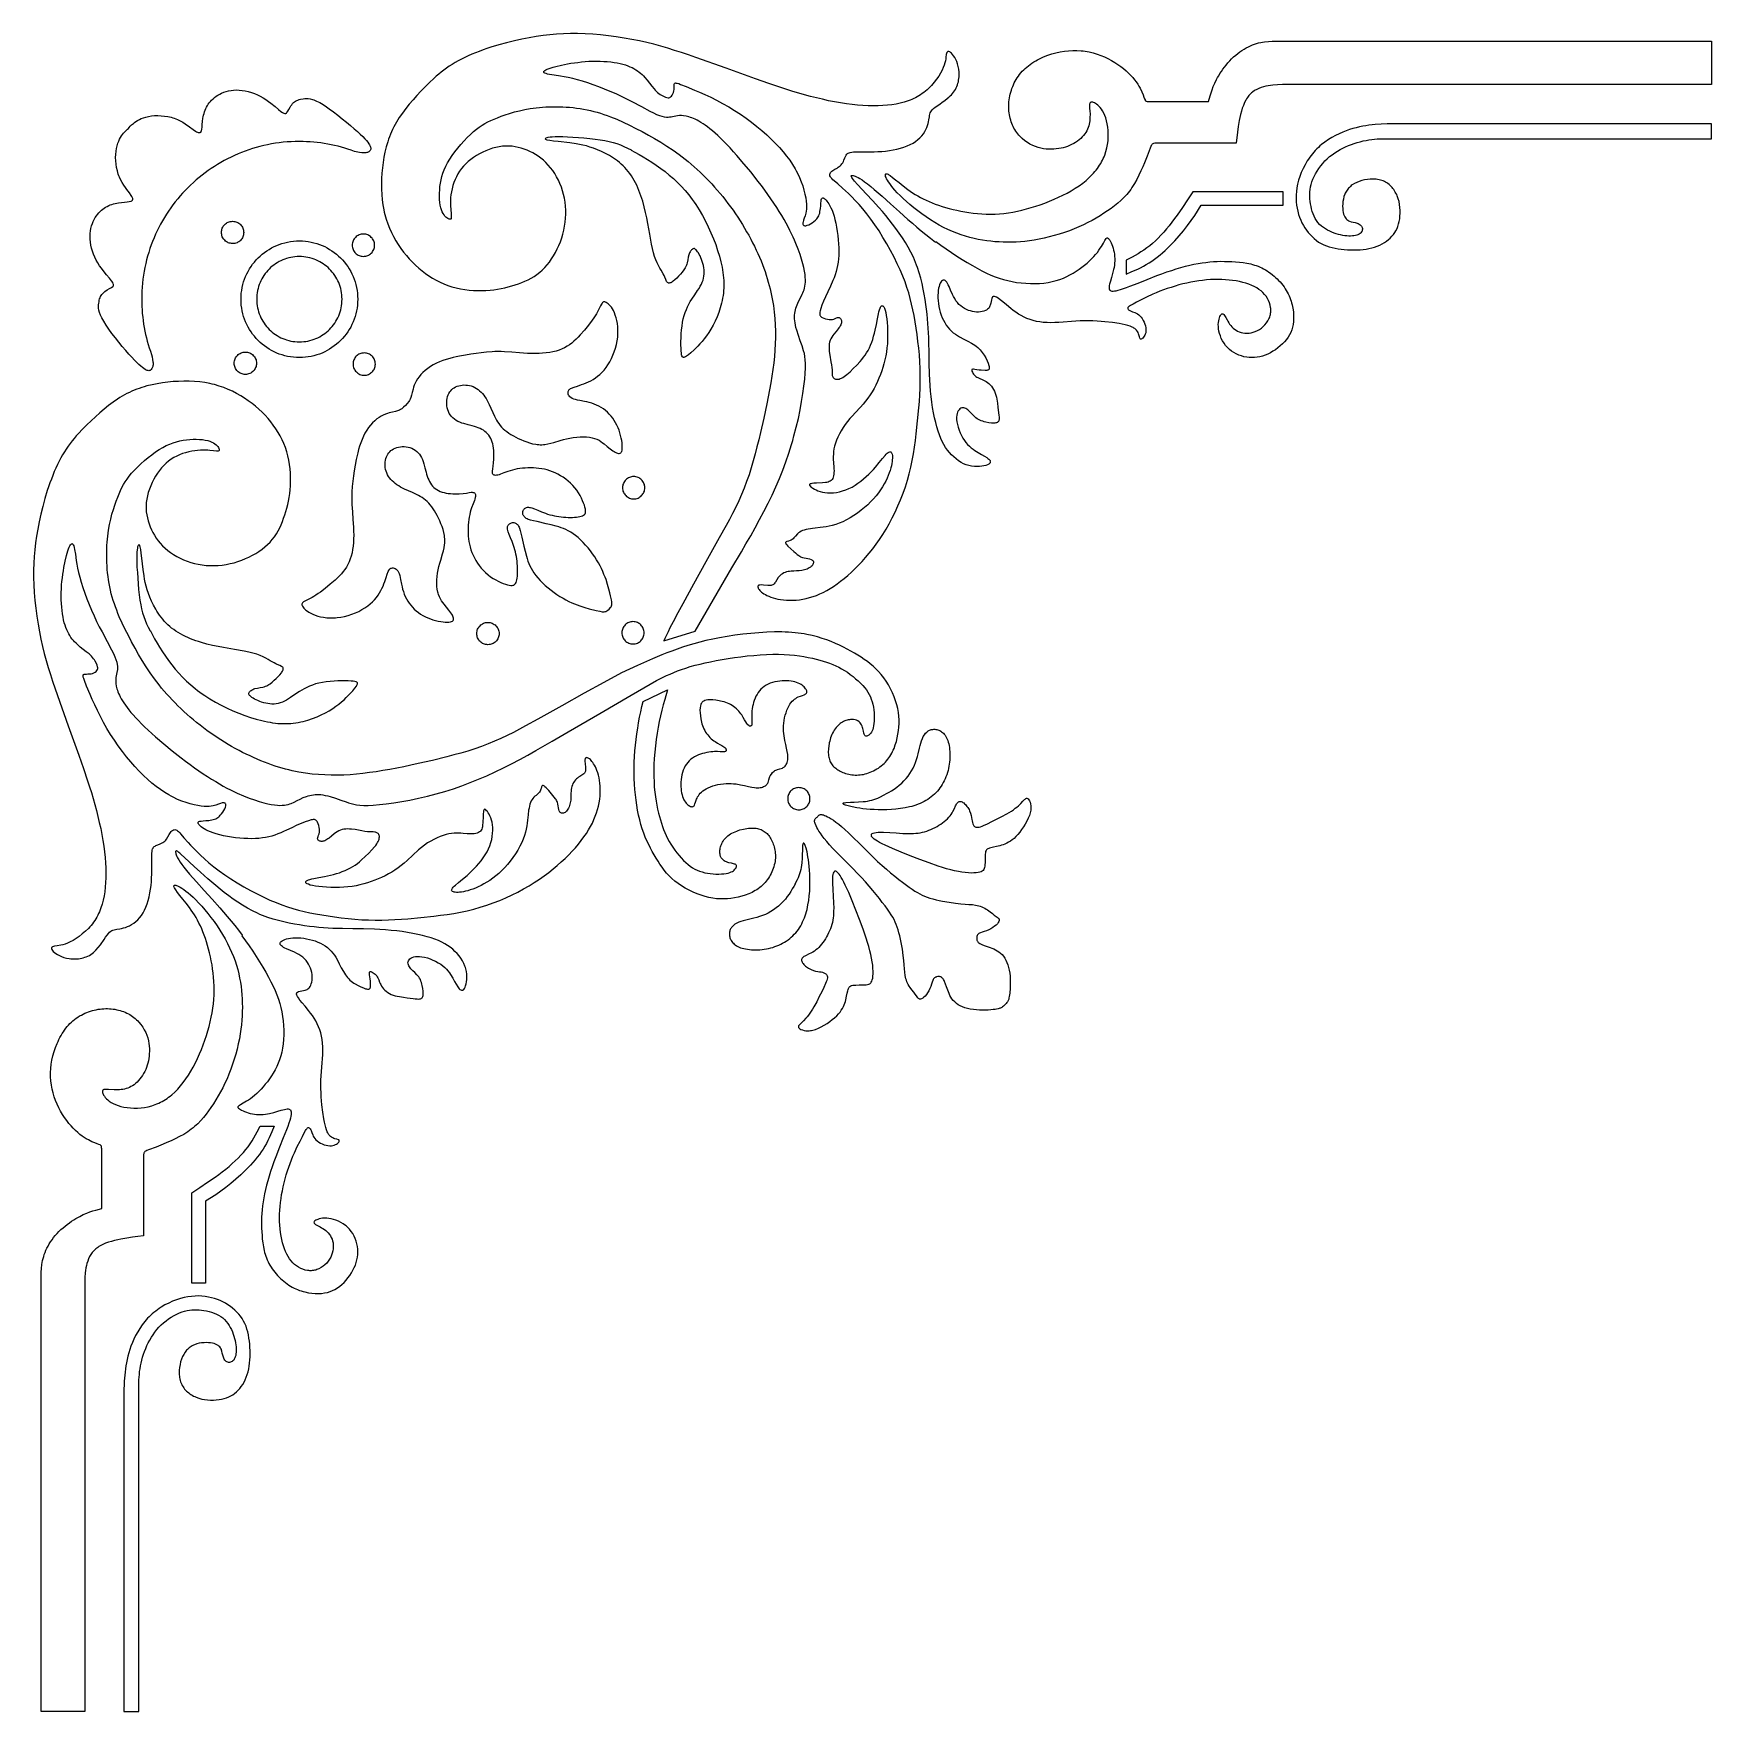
# Model space of a CAD drawing. Extents: x 108 to 308, y 1070 to 1270.
import ezdxf

# ---------------------------------------------------------------- set-up
doc = ezdxf.new("R2010")
doc.units = 0
doc.layers.add('IMPORT_-_CORNER_DESIGN_1', color=18, linetype='CONTINUOUS')

msp = doc.modelspace()

# ---------------------------------------------------------------- linework, layer by layer
at = {"layer": 'IMPORT_-_CORNER_DESIGN_1'}
for points in [[(183.75, 1200.39), (183.35, 1199.65), (183.13, 1199.2), (182.87, 1198.65), (182.76, 1198.4), (182.63, 1198.13), (186.38, 1199.28), (188.55, 1203.03), (190.75, 1206.8), (191.87, 1208.71), (192.42, 1209.67), (192.98, 1210.63), (193.52, 1211.6), (194.05, 1212.56), (194.56, 1213.54), (195.05, 1214.51), (195.53, 1215.49), (195.97, 1216.48), (196.4, 1217.47), (196.8, 1218.46), (197.17, 1219.46), (197.52, 1220.47), (197.85, 1221.5), (198, 1222.01), (198.14, 1222.53), (198.41, 1223.58), (198.66, 1224.62), (198.87, 1225.64), (199.05, 1226.64), (199.21, 1227.59), (199.33, 1228.47), (199.42, 1229.29), (199.48, 1230.01), (199.51, 1230.63), (199.51, 1231.16), (199.49, 1231.61), (199.44, 1232), (199.38, 1232.35), (199.29, 1232.67), (199.1, 1233.26), (198.88, 1233.88), (198.66, 1234.52), (198.47, 1235.15), (198.38, 1235.45), (198.32, 1235.74), (198.27, 1236), (198.23, 1236.26), (198.22, 1236.5), (198.21, 1236.73), (198.22, 1236.95), (198.25, 1237.16), (198.28, 1237.36), (198.33, 1237.56), (198.38, 1237.77), (198.45, 1237.97), (198.6, 1238.36), (198.76, 1238.73), (198.94, 1239.09), (199.11, 1239.44), (199.19, 1239.61), (199.27, 1239.79), (199.34, 1239.97), (199.4, 1240.17), (199.44, 1240.38), (199.48, 1240.61), (199.5, 1240.87), (199.51, 1241.14), (199.49, 1241.45), (199.46, 1241.8), (199.4, 1242.18), (199.31, 1242.6), (199.2, 1243.07), (199.05, 1243.6), (198.86, 1244.17), (198.64, 1244.8), (198.37, 1245.49), (198.21, 1245.86), (198.04, 1246.24), (197.86, 1246.63), (197.66, 1247.03), (197.44, 1247.46), (197.21, 1247.89), (196.96, 1248.34), (196.68, 1248.8), (196.39, 1249.28), (196.08, 1249.77), (195.75, 1250.28), (195.4, 1250.79), (195.03, 1251.31), (194.65, 1251.84), (194.25, 1252.38), (193.85, 1252.91), (193.02, 1253.97), (192.18, 1254.99), (191.34, 1255.96), (190.93, 1256.42), (190.53, 1256.86), (190.15, 1257.27), (189.77, 1257.65), (189.41, 1258.01), (189.07, 1258.33), (188.74, 1258.63), (188.42, 1258.9), (188.12, 1259.15), (187.83, 1259.37), (187.56, 1259.57), (187.3, 1259.75), (187.05, 1259.91), (186.81, 1260.05), (186.59, 1260.17), (186.37, 1260.28), (186.17, 1260.37), (185.97, 1260.45), (185.79, 1260.51), (185.61, 1260.56), (185.29, 1260.65), (184.99, 1260.7), (184.73, 1260.72), (184.48, 1260.72), (184.26, 1260.7), (184.06, 1260.66), (183.68, 1260.59), (183.5, 1260.55), (183.32, 1260.52), (183.13, 1260.51), (182.93, 1260.51), (182.7, 1260.54), (182.44, 1260.6), (182.15, 1260.69), (181.81, 1260.82), (181.42, 1261), (180.99, 1261.22), (179.99, 1261.75), (178.84, 1262.35), (178.23, 1262.67), (177.59, 1262.99), (176.93, 1263.3), (176.25, 1263.59), (175.57, 1263.88), (174.89, 1264.15), (174.22, 1264.4), (173.56, 1264.63), (172.93, 1264.83), (172.33, 1265), (171.77, 1265.14), (171.24, 1265.26), (170.76, 1265.35), (170.32, 1265.42), (169.57, 1265.53), (169.26, 1265.57), (168.99, 1265.62), (168.77, 1265.67), (168.59, 1265.72), (168.46, 1265.77), (168.37, 1265.83), (168.34, 1265.87), (168.32, 1265.9), (168.32, 1265.93), (168.32, 1265.96), (168.34, 1266), (168.37, 1266.03), (168.45, 1266.11), (168.58, 1266.18), (168.74, 1266.26), (168.95, 1266.34), (169.18, 1266.42), (169.45, 1266.5), (169.75, 1266.58), (170.41, 1266.74), (171.16, 1266.89), (171.55, 1266.96), (171.96, 1267.02), (172.38, 1267.07), (172.81, 1267.12), (173.25, 1267.16), (173.69, 1267.19), (174.14, 1267.2), (174.58, 1267.21), (175.03, 1267.2), (175.46, 1267.18), (175.89, 1267.15), (176.3, 1267.11), (176.7, 1267.06), (177.07, 1267), (177.42, 1266.93), (177.74, 1266.85), (178.05, 1266.76), (178.33, 1266.66), (178.59, 1266.55), (178.84, 1266.44), (179.07, 1266.32), (179.28, 1266.19), (179.49, 1266.05), (179.68, 1265.91), (179.86, 1265.76), (180.03, 1265.61), (180.2, 1265.45), (180.35, 1265.28), (180.64, 1264.94), (180.92, 1264.59), (181.2, 1264.23), (181.47, 1263.9), (181.6, 1263.74), (181.75, 1263.6), (181.89, 1263.47), (182.04, 1263.36), (182.19, 1263.25), (182.33, 1263.16), (182.59, 1263.02), (182.82, 1262.92), (182.99, 1262.87), (183.13, 1262.84), (183.18, 1262.84), (183.24, 1262.85), (183.34, 1262.89), (183.44, 1262.96), (183.55, 1263.05), (183.64, 1263.17), (183.68, 1263.23), (183.72, 1263.31), (183.78, 1263.48), (183.82, 1263.66), (183.84, 1263.84), (183.85, 1264.03), (183.85, 1264.2), (183.86, 1264.36), (183.87, 1264.48), (183.89, 1264.53), (183.92, 1264.57), (183.96, 1264.6), (184.01, 1264.61), (184.1, 1264.6), (184.22, 1264.58), (184.4, 1264.53), (184.63, 1264.44), (185.3, 1264.18), (186.29, 1263.77), (186.89, 1263.51), (187.53, 1263.22), (188.21, 1262.9), (188.92, 1262.55), (189.64, 1262.17), (190.36, 1261.76), (191.06, 1261.33), (191.75, 1260.88), (192.43, 1260.41), (193.08, 1259.92), (193.71, 1259.43), (194.31, 1258.93), (194.89, 1258.42), (195.43, 1257.91), (195.94, 1257.41), (196.41, 1256.9), (196.85, 1256.4), (197.26, 1255.89), (197.63, 1255.39), (197.97, 1254.88), (198.27, 1254.37), (198.41, 1254.12), (198.55, 1253.86), (198.79, 1253.34), (199, 1252.83), (199.18, 1252.33), (199.33, 1251.84), (199.45, 1251.37), (199.54, 1250.93), (199.6, 1250.52), (199.64, 1250.16), (199.65, 1249.84), (199.64, 1249.56), (199.61, 1249.32), (199.57, 1249.11), (199.52, 1248.93), (199.47, 1248.76), (199.36, 1248.48), (199.27, 1248.24), (199.22, 1248.02), (199.21, 1247.93), (199.21, 1247.84), (199.21, 1247.77), (199.23, 1247.71), (199.27, 1247.67), (199.31, 1247.63), (199.36, 1247.61), (199.42, 1247.6), (199.49, 1247.6), (199.57, 1247.6), (199.73, 1247.65), (199.91, 1247.72), (200.1, 1247.82), (200.3, 1247.94), (200.5, 1248.09), (200.69, 1248.25), (200.79, 1248.33), (200.88, 1248.43), (200.96, 1248.54), (201.03, 1248.66), (201.1, 1248.79), (201.16, 1248.94), (201.21, 1249.1), (201.24, 1249.27), (201.3, 1249.63), (201.33, 1249.98), (201.35, 1250.29), (201.38, 1250.52), (201.4, 1250.69), (201.44, 1250.79), (201.46, 1250.83), (201.49, 1250.86), (201.52, 1250.89), (201.56, 1250.9), (201.6, 1250.9), (201.65, 1250.89), (201.71, 1250.86), (201.78, 1250.81), (201.87, 1250.74), (201.96, 1250.64), (202.06, 1250.52), (202.17, 1250.37), (202.29, 1250.19), (202.42, 1249.97), (202.55, 1249.72), (202.68, 1249.43), (202.8, 1249.1), (202.92, 1248.73), (203.03, 1248.32), (203.13, 1247.88), (203.22, 1247.41), (203.3, 1246.92), (203.37, 1246.42), (203.42, 1245.92), (203.45, 1245.43), (203.48, 1244.95), (203.48, 1244.49), (203.47, 1244.06), (203.44, 1243.64), (203.39, 1243.24), (203.33, 1242.86), (203.26, 1242.48), (203.16, 1242.12), (203.05, 1241.76), (202.92, 1241.4), (202.78, 1241.05), (202.48, 1240.37), (202.17, 1239.72), (201.88, 1239.13), (201.65, 1238.6), (201.47, 1238.13), (201.34, 1237.74), (201.25, 1237.43), (201.22, 1237.3), (201.21, 1237.19), (201.21, 1237.1), (201.21, 1237.02), (201.23, 1236.94), (201.26, 1236.88), (201.31, 1236.82), (201.36, 1236.77), (201.43, 1236.71), (201.51, 1236.66), (201.7, 1236.57), (201.91, 1236.49), (202.13, 1236.44), (202.34, 1236.42), (202.54, 1236.41), (202.72, 1236.43), (202.89, 1236.47), (203.05, 1236.53), (203.2, 1236.6), (203.34, 1236.64), (203.4, 1236.65), (203.46, 1236.65), (203.53, 1236.64), (203.58, 1236.61), (203.64, 1236.57), (203.69, 1236.52), (203.73, 1236.46), (203.77, 1236.38), (203.79, 1236.3), (203.81, 1236.21), (203.81, 1236.12), (203.79, 1236.02), (203.76, 1235.91), (203.72, 1235.8), (203.66, 1235.68), (203.59, 1235.56), (203.5, 1235.43), (203.4, 1235.29), (203.16, 1235), (202.9, 1234.67), (202.77, 1234.5), (202.65, 1234.32), (202.54, 1234.13), (202.46, 1233.94), (202.39, 1233.73), (202.35, 1233.52), (202.33, 1233.3), (202.32, 1233.07), (202.33, 1232.85), (202.34, 1232.62), (202.4, 1232.18), (202.55, 1231.36), (202.62, 1231.01), (202.66, 1230.69), (202.68, 1230.43), (202.68, 1230.21), (202.68, 1230.02), (202.69, 1229.84), (202.71, 1229.75), (202.73, 1229.67), (202.77, 1229.59), (202.81, 1229.52), (202.86, 1229.45), (202.92, 1229.39), (203, 1229.34), (203.08, 1229.31), (203.17, 1229.29), (203.28, 1229.29), (203.39, 1229.3), (203.52, 1229.32), (203.65, 1229.37), (203.8, 1229.43), (203.95, 1229.51), (204.11, 1229.61), (204.28, 1229.73), (204.45, 1229.87), (204.82, 1230.19), (205.21, 1230.56), (205.62, 1230.97), (206.02, 1231.42), (206.23, 1231.66), (206.43, 1231.91), (206.62, 1232.17), (206.8, 1232.44), (206.97, 1232.74), (207.13, 1233.04), (207.28, 1233.37), (207.41, 1233.71), (207.53, 1234.05), (207.63, 1234.41), (207.73, 1234.77), (207.81, 1235.13), (207.97, 1235.84), (208.1, 1236.5), (208.22, 1237.09), (208.27, 1237.34), (208.33, 1237.57), (208.4, 1237.75), (208.47, 1237.9), (208.5, 1237.96), (208.54, 1238), (208.57, 1238.03), (208.61, 1238.05), (208.65, 1238.06), (208.69, 1238.06), (208.73, 1238.04), (208.77, 1238.01), (208.81, 1237.97), (208.85, 1237.91), (208.93, 1237.75), (209, 1237.53), (209.07, 1237.25), (209.13, 1236.91), (209.19, 1236.51), (209.23, 1236.07), (209.27, 1235.59), (209.29, 1235.09), (209.3, 1234.57), (209.29, 1234.05), (209.27, 1233.53), (209.22, 1233.03), (209.16, 1232.54), (209.08, 1232.07), (208.98, 1231.6), (208.87, 1231.15), (208.74, 1230.71), (208.6, 1230.28), (208.44, 1229.85), (208.27, 1229.43), (208.09, 1229.01), (207.9, 1228.6), (207.69, 1228.2), (207.46, 1227.81), (207.22, 1227.42), (206.96, 1227.05), (206.68, 1226.68), (206.38, 1226.32), (206.07, 1225.97), (205.44, 1225.29), (205.12, 1224.95), (204.81, 1224.61), (204.52, 1224.26), (204.24, 1223.9), (203.99, 1223.54), (203.76, 1223.16), (203.56, 1222.79), (203.38, 1222.41), (203.22, 1222.04), (203.09, 1221.68), (202.99, 1221.33), (202.91, 1220.99), (202.86, 1220.67), (202.84, 1220.37), (202.83, 1220.09), (202.83, 1219.82), (202.86, 1219.31), (202.9, 1218.84), (202.91, 1218.61), (202.92, 1218.39), (202.91, 1218.18), (202.89, 1217.98), (202.87, 1217.79), (202.82, 1217.62), (202.76, 1217.47), (202.68, 1217.34), (202.59, 1217.24), (202.47, 1217.15), (202.35, 1217.09), (202.2, 1217.04), (202.05, 1217), (201.88, 1216.98), (201.54, 1216.95), (200.83, 1216.91), (200.52, 1216.89), (200.26, 1216.86), (200.16, 1216.84), (200.08, 1216.82), (200.02, 1216.78), (199.99, 1216.74), (199.98, 1216.7), (200.01, 1216.64), (200.06, 1216.57), (200.14, 1216.49), (200.25, 1216.4), (200.4, 1216.3), (200.57, 1216.2), (200.77, 1216.1), (201, 1216), (201.26, 1215.92), (201.53, 1215.85), (201.83, 1215.79), (202.15, 1215.76), (202.49, 1215.75), (202.84, 1215.77), (203.2, 1215.81), (203.57, 1215.88), (203.94, 1215.98), (204.32, 1216.1), (204.69, 1216.26), (205.06, 1216.45), (205.42, 1216.66), (205.77, 1216.89), (206.11, 1217.14), (206.43, 1217.41), (206.75, 1217.69), (207.05, 1217.97), (207.33, 1218.26), (207.6, 1218.54), (207.85, 1218.83), (208.3, 1219.36), (208.69, 1219.83), (209.01, 1220.2), (209.14, 1220.35), (209.26, 1220.47), (209.37, 1220.56), (209.46, 1220.62), (209.55, 1220.65), (209.62, 1220.66), (209.68, 1220.65), (209.73, 1220.61), (209.78, 1220.54), (209.82, 1220.46), (209.85, 1220.35), (209.87, 1220.22), (209.88, 1220.07), (209.88, 1219.89), (209.86, 1219.7), (209.84, 1219.48), (209.8, 1219.25), (209.75, 1218.99), (209.68, 1218.72), (209.59, 1218.43), (209.49, 1218.13), (209.37, 1217.82), (209.23, 1217.49), (209.07, 1217.16), (208.89, 1216.81), (208.68, 1216.46), (208.45, 1216.11), (208.2, 1215.75), (207.92, 1215.4), (207.61, 1215.04), (207.28, 1214.69), (206.93, 1214.34), (206.54, 1214), (206.14, 1213.67), (205.71, 1213.35), (205.28, 1213.05), (204.84, 1212.78), (204.39, 1212.53), (203.95, 1212.31), (203.53, 1212.12), (203.11, 1211.97), (202.71, 1211.86), (202.33, 1211.77), (201.96, 1211.7), (201.61, 1211.65), (201.27, 1211.61), (200.65, 1211.55), (200.36, 1211.52), (200.09, 1211.48), (199.83, 1211.43), (199.59, 1211.38), (199.37, 1211.32), (199.17, 1211.25), (198.98, 1211.17), (198.82, 1211.07), (198.67, 1210.97), (198.55, 1210.85), (198.32, 1210.61), (198.12, 1210.38), (198.03, 1210.28), (197.92, 1210.19), (197.81, 1210.12), (197.7, 1210.07), (197.48, 1210), (197.29, 1209.94), (197.22, 1209.92), (197.16, 1209.89), (197.14, 1209.84), (197.13, 1209.79), (197.15, 1209.74), (197.18, 1209.67), (197.28, 1209.54), (197.42, 1209.39), (197.76, 1209.09), (198.14, 1208.76), (198.33, 1208.59), (198.53, 1208.42), (198.73, 1208.27), (198.83, 1208.2), (198.93, 1208.14), (199.04, 1208.09), (199.15, 1208.05), (199.37, 1208), (199.59, 1207.96), (199.81, 1207.92), (200.01, 1207.88), (200.18, 1207.82), (200.26, 1207.78), (200.32, 1207.74), (200.38, 1207.69), (200.42, 1207.63), (200.45, 1207.56), (200.46, 1207.49), (200.46, 1207.41), (200.44, 1207.32), (200.4, 1207.23), (200.35, 1207.14), (200.29, 1207.05), (200.2, 1206.97), (200.09, 1206.88), (199.97, 1206.8), (199.84, 1206.73), (199.7, 1206.66), (199.54, 1206.61), (199.39, 1206.56), (199.23, 1206.52), (199.07, 1206.49), (198.75, 1206.45), (198.44, 1206.44), (198.12, 1206.43), (197.79, 1206.41), (197.61, 1206.39), (197.44, 1206.36), (197.26, 1206.32), (197.09, 1206.26), (196.92, 1206.2), (196.77, 1206.12), (196.62, 1206.02), (196.49, 1205.92), (196.37, 1205.8), (196.26, 1205.66), (196.08, 1205.39), (195.92, 1205.12), (195.85, 1205.01), (195.77, 1204.91), (195.69, 1204.83), (195.61, 1204.77), (195.52, 1204.73), (195.43, 1204.71), (195.33, 1204.7), (195.23, 1204.69), (195.01, 1204.7), (194.52, 1204.75), (194.28, 1204.77), (194.09, 1204.76), (194.01, 1204.75), (193.94, 1204.73), (193.89, 1204.7), (193.86, 1204.67), (193.84, 1204.63), (193.83, 1204.58), (193.84, 1204.52), (193.86, 1204.46), (193.89, 1204.39), (193.93, 1204.3), (193.99, 1204.22), (194.07, 1204.13), (194.16, 1204.03), (194.27, 1203.93), (194.4, 1203.83), (194.55, 1203.73), (194.73, 1203.63), (194.92, 1203.52), (195.14, 1203.42), (195.38, 1203.33), (195.64, 1203.24), (195.92, 1203.16), (196.22, 1203.09), (196.54, 1203.04), (196.88, 1202.99), (197.24, 1202.96), (197.61, 1202.95), (198, 1202.95), (198.39, 1202.98), (198.8, 1203.02), (199.2, 1203.08), (199.61, 1203.16), (200.01, 1203.26), (200.42, 1203.38), (200.82, 1203.53), (201.22, 1203.7), (201.63, 1203.89), (202.04, 1204.1), (202.45, 1204.34), (202.86, 1204.61), (203.28, 1204.89), (203.7, 1205.21), (204.13, 1205.55), (204.56, 1205.91), (204.99, 1206.29), (205.41, 1206.7), (205.84, 1207.13), (206.26, 1207.59), (206.68, 1208.06), (207.1, 1208.56), (207.52, 1209.09), (207.93, 1209.63), (208.33, 1210.2), (208.72, 1210.8), (209.11, 1211.43), (209.48, 1212.08), (209.85, 1212.76), (210.2, 1213.47), (210.53, 1214.19), (210.85, 1214.94), (211.14, 1215.7), (211.42, 1216.47), (211.66, 1217.25), (211.88, 1218.04), (212.08, 1218.83), (212.24, 1219.62), (212.39, 1220.41), (212.51, 1221.2), (212.62, 1221.99), (212.72, 1222.77), (212.88, 1224.34), (213.03, 1225.89), (213.09, 1226.66), (213.14, 1227.43), (213.18, 1228.21), (213.2, 1228.99), (213.2, 1229.78), (213.18, 1230.58), (213.15, 1231.39), (213.09, 1232.2), (213.01, 1233.01), (212.92, 1233.81), (212.82, 1234.61), (212.7, 1235.39), (212.58, 1236.15), (212.45, 1236.88), (212.31, 1237.58), (212.16, 1238.26), (212, 1238.92), (211.82, 1239.58), (211.61, 1240.24), (211.38, 1240.91), (211.11, 1241.6), (210.8, 1242.32), (210.46, 1243.07), (210.07, 1243.85), (209.66, 1244.64), (209.21, 1245.43), (208.75, 1246.21), (208.28, 1246.98), (207.79, 1247.7), (207.31, 1248.39), (206.83, 1249.02), (206.36, 1249.6), (205.9, 1250.13), (205.45, 1250.61), (205.03, 1251.05), (204.63, 1251.43), (203.93, 1252.08), (203.37, 1252.57), (202.94, 1252.93), (202.78, 1253.08), (202.65, 1253.21), (202.55, 1253.33), (202.48, 1253.44), (202.43, 1253.55), (202.41, 1253.64), (202.42, 1253.74), (202.45, 1253.83), (202.5, 1253.92), (202.57, 1254.01), (202.66, 1254.09), (202.76, 1254.17), (203, 1254.32), (203.27, 1254.47), (203.4, 1254.56), (203.53, 1254.65), (203.65, 1254.75), (203.77, 1254.86), (203.86, 1254.98), (203.95, 1255.11), (204.03, 1255.25), (204.1, 1255.39), (204.21, 1255.67), (204.32, 1255.92), (204.37, 1256.02), (204.43, 1256.11), (204.51, 1256.19), (204.6, 1256.25), (204.71, 1256.3), (204.85, 1256.34), (205.02, 1256.37), (205.23, 1256.39), (205.78, 1256.4), (206.47, 1256.4), (207.27, 1256.4), (207.7, 1256.41), (208.14, 1256.43), (208.6, 1256.46), (209.05, 1256.5), (209.51, 1256.56), (209.96, 1256.63), (210.41, 1256.72), (210.84, 1256.83), (211.25, 1256.96), (211.64, 1257.1), (212, 1257.27), (212.33, 1257.45), (212.63, 1257.65), (212.91, 1257.87), (213.15, 1258.09), (213.37, 1258.32), (213.56, 1258.56), (213.73, 1258.81), (213.86, 1259.05), (213.97, 1259.3), (214.06, 1259.54), (214.13, 1259.77), (214.19, 1259.99), (214.23, 1260.21), (214.29, 1260.59), (214.31, 1260.75), (214.34, 1260.9), (214.39, 1261.04), (214.44, 1261.17), (214.53, 1261.3), (214.64, 1261.44), (214.79, 1261.58), (214.98, 1261.74), (215.51, 1262.1), (215.81, 1262.31), (216.13, 1262.54), (216.45, 1262.79), (216.61, 1262.93), (216.76, 1263.07), (216.91, 1263.21), (217.05, 1263.36), (217.17, 1263.52), (217.29, 1263.68), (217.39, 1263.85), (217.49, 1264.03), (217.56, 1264.2), (217.63, 1264.39), (217.69, 1264.57), (217.74, 1264.76), (217.77, 1264.95), (217.8, 1265.14), (217.82, 1265.33), (217.83, 1265.51), (217.83, 1265.7), (217.82, 1265.88), (217.79, 1266.24), (217.73, 1266.57), (217.64, 1266.88), (217.54, 1267.17), (217.43, 1267.42), (217.3, 1267.65), (217.17, 1267.85), (217.04, 1268.01), (216.92, 1268.15), (216.8, 1268.25), (216.7, 1268.32), (216.61, 1268.36), (216.53, 1268.37), (216.5, 1268.36), (216.47, 1268.35), (216.41, 1268.3), (216.37, 1268.23), (216.33, 1268.13), (216.3, 1268), (216.26, 1267.68), (216.23, 1267.48), (216.19, 1267.26), (216.13, 1267.01), (216.05, 1266.74), (215.94, 1266.45), (215.79, 1266.13), (215.61, 1265.79), (215.39, 1265.43), (215.13, 1265.06), (214.84, 1264.69), (214.52, 1264.32), (214.18, 1263.97), (214, 1263.8), (213.82, 1263.64), (213.63, 1263.49), (213.43, 1263.34), (213.24, 1263.2), (213.04, 1263.07), (212.83, 1262.95), (212.62, 1262.84), (212.41, 1262.74), (212.19, 1262.64), (211.97, 1262.55), (211.75, 1262.47), (211.29, 1262.32), (210.81, 1262.2), (210.32, 1262.1), (209.81, 1262.02), (209.28, 1261.96), (208.73, 1261.91), (208.17, 1261.88), (207.58, 1261.87), (206.98, 1261.88), (206.36, 1261.91), (205.72, 1261.96), (205.07, 1262.03), (204.39, 1262.12), (203.69, 1262.23), (202.98, 1262.36), (202.27, 1262.5), (201.55, 1262.66), (200.83, 1262.83), (200.11, 1263.01), (199.4, 1263.2), (198.7, 1263.4), (198, 1263.61), (197.3, 1263.83), (196.59, 1264.06), (195.13, 1264.56), (193.56, 1265.12), (190.04, 1266.38), (186.43, 1267.65), (185.57, 1267.95), (184.73, 1268.24), (183.91, 1268.5), (183.09, 1268.76), (182.27, 1269), (181.44, 1269.22), (180.59, 1269.43), (179.72, 1269.62), (178.82, 1269.8), (177.9, 1269.96), (176.96, 1270.1), (176.02, 1270.22), (175.08, 1270.33), (174.15, 1270.41), (173.24, 1270.46), (172.35, 1270.49), (171.49, 1270.5), (170.67, 1270.48), (169.85, 1270.43), (169.05, 1270.36), (168.24, 1270.27), (167.42, 1270.14), (166.58, 1269.99), (165.71, 1269.82), (164.81, 1269.62), (163.89, 1269.39), (162.95, 1269.14), (162.01, 1268.86), (161.54, 1268.71), (161.08, 1268.55), (160.63, 1268.38), (160.18, 1268.21), (159.74, 1268.03), (159.32, 1267.85), (158.9, 1267.66), (158.5, 1267.46), (158.11, 1267.25), (157.74, 1267.04), (157.39, 1266.82), (157.04, 1266.6), (156.71, 1266.37), (156.39, 1266.14), (156.09, 1265.9), (155.79, 1265.66), (155.5, 1265.41), (155.22, 1265.16), (154.68, 1264.66), (154.17, 1264.15), (153.68, 1263.63), (153.2, 1263.12), (152.73, 1262.6), (152.29, 1262.08), (151.86, 1261.55), (151.47, 1261.02), (151.09, 1260.48), (150.92, 1260.21), (150.75, 1259.93), (150.59, 1259.65), (150.44, 1259.37), (150.3, 1259.08), (150.17, 1258.79), (150.04, 1258.5), (149.93, 1258.2), (149.82, 1257.9), (149.72, 1257.6), (149.54, 1256.99), (149.39, 1256.37), (149.26, 1255.75), (149.16, 1255.12), (149.08, 1254.48), (149.02, 1253.85), (148.98, 1253.21), (148.97, 1252.57), (148.97, 1251.94), (149, 1251.32), (149.06, 1250.7), (149.14, 1250.09), (149.25, 1249.5), (149.31, 1249.21), (149.38, 1248.93), (149.54, 1248.36), (149.73, 1247.82), (149.94, 1247.29), (150.17, 1246.78), (150.42, 1246.29), (150.7, 1245.81), (150.98, 1245.34), (151.29, 1244.89), (151.61, 1244.46), (151.94, 1244.05), (152.29, 1243.65), (152.65, 1243.26), (153.03, 1242.9), (153.41, 1242.55), (153.81, 1242.22), (154.22, 1241.91), (154.63, 1241.62), (155.06, 1241.35), (155.5, 1241.09), (155.95, 1240.86), (156.41, 1240.66), (156.88, 1240.47), (157.37, 1240.31), (157.87, 1240.18), (158.38, 1240.07), (158.89, 1239.99), (159.41, 1239.92), (159.93, 1239.88), (160.44, 1239.86), (160.94, 1239.86), (161.43, 1239.87), (161.91, 1239.91), (162.37, 1239.96), (162.81, 1240.03), (163.25, 1240.11), (163.67, 1240.2), (164.09, 1240.3), (164.5, 1240.42), (164.9, 1240.55), (165.3, 1240.68), (165.69, 1240.83), (166.07, 1240.99), (166.44, 1241.16), (166.81, 1241.35), (167.16, 1241.56), (167.5, 1241.79), (167.83, 1242.04), (168.14, 1242.31), (168.44, 1242.61), (168.72, 1242.93), (168.99, 1243.27), (169.25, 1243.63), (169.49, 1244.01), (169.72, 1244.41), (169.93, 1244.82), (170.12, 1245.25), (170.3, 1245.69), (170.45, 1246.14), (170.59, 1246.6), (170.71, 1247.07), (170.8, 1247.54), (170.88, 1248.01), (170.92, 1248.49), (170.95, 1248.97), (170.94, 1249.45), (170.91, 1249.93), (170.86, 1250.4), (170.78, 1250.87), (170.68, 1251.32), (170.56, 1251.77), (170.41, 1252.21), (170.25, 1252.63), (170.06, 1253.04), (169.85, 1253.43), (169.63, 1253.8), (169.39, 1254.16), (169.13, 1254.5), (168.86, 1254.82), (168.57, 1255.12), (168.28, 1255.39), (167.98, 1255.65), (167.66, 1255.88), (167.34, 1256.09), (167.01, 1256.28), (166.67, 1256.45), (166.32, 1256.6), (165.98, 1256.73), (165.62, 1256.84), (165.27, 1256.93), (164.9, 1257), (164.54, 1257.06), (164.16, 1257.08), (163.79, 1257.08), (163.4, 1257.06), (163.01, 1257.01), (162.62, 1256.93), (162.22, 1256.82), (161.82, 1256.69), (161.42, 1256.54), (161.04, 1256.36), (160.66, 1256.17), (160.29, 1255.96), (159.95, 1255.73), (159.62, 1255.49), (159.31, 1255.24), (159.02, 1254.97), (158.75, 1254.69), (158.5, 1254.4), (158.28, 1254.09), (158.08, 1253.77), (157.9, 1253.43), (157.74, 1253.09), (157.6, 1252.73), (157.48, 1252.37), (157.39, 1252.01), (157.31, 1251.65), (157.25, 1251.29), (157.21, 1250.95), (157.19, 1250.61), (157.18, 1250.3), (157.19, 1250), (157.22, 1249.48), (157.26, 1249.04), (157.29, 1248.71), (157.29, 1248.59), (157.28, 1248.5), (157.26, 1248.43), (157.23, 1248.39), (157.18, 1248.37), (157.12, 1248.37), (157.05, 1248.38), (156.97, 1248.42), (156.88, 1248.47), (156.77, 1248.54), (156.66, 1248.63), (156.54, 1248.74), (156.43, 1248.88), (156.32, 1249.04), (156.21, 1249.24), (156.12, 1249.47), (156.04, 1249.74), (155.98, 1250.04), (155.93, 1250.38), (155.9, 1250.73), (155.88, 1251.1), (155.89, 1251.49), (155.91, 1251.88), (155.94, 1252.28), (156, 1252.67), (156.08, 1253.07), (156.17, 1253.46), (156.3, 1253.86), (156.45, 1254.26), (156.64, 1254.68), (156.85, 1255.09), (157.11, 1255.52), (157.4, 1255.96), (157.72, 1256.41), (158.07, 1256.85), (158.44, 1257.29), (158.81, 1257.71), (159.19, 1258.11), (159.57, 1258.47), (159.94, 1258.81), (160.29, 1259.1), (160.62, 1259.36), (160.96, 1259.58), (161.3, 1259.78), (161.64, 1259.97), (162, 1260.14), (162.39, 1260.31), (162.8, 1260.47), (163.25, 1260.64), (163.73, 1260.81), (164.25, 1260.98), (164.81, 1261.15), (165.41, 1261.3), (166.04, 1261.44), (166.71, 1261.56), (167.06, 1261.61), (167.42, 1261.66), (167.79, 1261.7), (168.17, 1261.73), (168.55, 1261.75), (168.94, 1261.77), (169.34, 1261.78), (169.75, 1261.78), (170.16, 1261.78), (170.57, 1261.76), (170.98, 1261.74), (171.4, 1261.71), (171.82, 1261.67), (172.23, 1261.62), (172.65, 1261.56), (173.06, 1261.49), (173.48, 1261.41), (173.89, 1261.32), (174.29, 1261.22), (174.69, 1261.12), (175.09, 1261), (175.49, 1260.87), (175.88, 1260.73), (176.27, 1260.59), (177.03, 1260.28), (177.79, 1259.94), (178.55, 1259.58), (179.3, 1259.2), (180.04, 1258.81), (180.79, 1258.4), (181.53, 1257.98), (182.26, 1257.54), (183, 1257.07), (183.73, 1256.59), (184.46, 1256.07), (184.82, 1255.8), (185.18, 1255.52), (185.54, 1255.23), (185.9, 1254.93), (186.25, 1254.62), (186.6, 1254.3), (186.96, 1253.97), (187.31, 1253.64), (187.65, 1253.29), (188, 1252.94), (188.33, 1252.58), (188.67, 1252.21), (189, 1251.83), (189.33, 1251.45), (189.65, 1251.06), (189.96, 1250.66), (190.27, 1250.26), (190.58, 1249.85), (190.88, 1249.44), (191.17, 1249.02), (191.45, 1248.6), (191.72, 1248.18), (191.99, 1247.75), (192.25, 1247.32), (192.5, 1246.88), (192.75, 1246.45), (192.98, 1246.01), (193.21, 1245.57), (193.43, 1245.14), (193.63, 1244.7), (193.83, 1244.27), (194.02, 1243.83), (194.21, 1243.4), (194.38, 1242.97), (194.54, 1242.54), (194.69, 1242.12), (194.83, 1241.7), (194.96, 1241.29), (195.08, 1240.87), (195.2, 1240.47), (195.3, 1240.06), (195.39, 1239.66), (195.48, 1239.26), (195.55, 1238.87), (195.68, 1238.08), (195.78, 1237.31), (195.85, 1236.55), (195.9, 1235.79), (195.92, 1235.03), (195.92, 1234.28), (195.9, 1233.53), (195.86, 1232.77), (195.8, 1232.01), (195.72, 1231.24), (195.62, 1230.46), (195.51, 1229.66), (195.38, 1228.85), (195.24, 1228.03), (195.08, 1227.19), (194.91, 1226.35), (194.54, 1224.65), (194.15, 1222.94), (193.94, 1222.08), (193.73, 1221.23), (193.51, 1220.39), (193.28, 1219.56), (193.04, 1218.73), (192.78, 1217.91), (192.5, 1217.11), (192.2, 1216.32), (191.89, 1215.55), (191.55, 1214.79), (191.19, 1214.05), (190.82, 1213.31), (190.44, 1212.58), (190.05, 1211.85), (189.24, 1210.41), (187.64, 1207.54), (186.15, 1204.88), (184.88, 1202.54), (184.31, 1201.46)], [(241.37, 1257.43), (241.17, 1257.42), (240.99, 1257.38), (240.91, 1257.35), (240.84, 1257.31), (240.78, 1257.25), (240.72, 1257.16), (240.67, 1257.04), (240.59, 1256.82), (240.24, 1255.9), (239.92, 1255.09), (239.72, 1254.63), (239.5, 1254.13), (239.26, 1253.63), (239, 1253.12), (238.72, 1252.62), (238.58, 1252.38), (238.43, 1252.15), (238.28, 1251.93), (238.12, 1251.72), (237.96, 1251.51), (237.8, 1251.31), (237.46, 1250.94), (237.1, 1250.6), (236.73, 1250.27), (236.34, 1249.96), (235.94, 1249.66), (235.52, 1249.37), (235.08, 1249.08), (234.63, 1248.79), (234.16, 1248.51), (233.67, 1248.23), (233.17, 1247.97), (232.64, 1247.71), (232.1, 1247.46), (231.55, 1247.22), (230.97, 1247), (230.37, 1246.79), (229.77, 1246.6), (229.16, 1246.42), (228.55, 1246.26), (227.95, 1246.12), (227.35, 1245.99), (226.77, 1245.88), (226.21, 1245.8), (225.66, 1245.73), (225.13, 1245.69), (224.61, 1245.65), (224.09, 1245.64), (223.59, 1245.63), (223.09, 1245.64), (222.59, 1245.66), (222.1, 1245.69), (221.6, 1245.74), (221.11, 1245.79), (220.61, 1245.87), (220.11, 1245.95), (219.6, 1246.06), (219.09, 1246.19), (218.58, 1246.33), (218.06, 1246.5), (217.54, 1246.69), (217.02, 1246.91), (216.49, 1247.15), (215.97, 1247.4), (215.44, 1247.68), (214.92, 1247.99), (214.4, 1248.31), (213.89, 1248.65), (213.38, 1249), (212.89, 1249.37), (212.41, 1249.74), (211.96, 1250.11), (211.54, 1250.48), (211.14, 1250.84), (210.78, 1251.19), (210.46, 1251.51), (210.18, 1251.82), (209.94, 1252.1), (209.73, 1252.37), (209.55, 1252.61), (209.4, 1252.83), (209.28, 1253.03), (209.18, 1253.2), (209.11, 1253.35), (209.06, 1253.48), (209.04, 1253.58), (209.03, 1253.67), (209.04, 1253.73), (209.07, 1253.77), (209.12, 1253.79), (209.18, 1253.79), (209.26, 1253.76), (209.35, 1253.72), (209.46, 1253.66), (209.59, 1253.58), (209.89, 1253.36), (210.25, 1253.08), (210.68, 1252.73), (211.17, 1252.33), (211.7, 1251.92), (211.99, 1251.72), (212.28, 1251.52), (212.58, 1251.33), (212.89, 1251.14), (213.21, 1250.97), (213.54, 1250.8), (213.88, 1250.63), (214.24, 1250.48), (214.6, 1250.32), (214.98, 1250.18), (215.38, 1250.04), (215.79, 1249.9), (216.21, 1249.77), (216.65, 1249.65), (217.1, 1249.54), (217.56, 1249.43), (218.03, 1249.34), (218.51, 1249.25), (219, 1249.18), (219.5, 1249.11), (220.01, 1249.06), (220.53, 1249.02), (221.05, 1248.99), (221.58, 1248.98), (222.11, 1248.99), (222.64, 1249.02), (223.17, 1249.07), (223.7, 1249.14), (224.24, 1249.23), (224.78, 1249.33), (225.32, 1249.46), (225.86, 1249.59), (226.4, 1249.75), (226.95, 1249.92), (227.5, 1250.1), (228.05, 1250.3), (228.6, 1250.52), (229.14, 1250.74), (229.68, 1250.98), (230.2, 1251.23), (230.71, 1251.49), (231.2, 1251.77), (231.67, 1252.06), (232.13, 1252.36), (232.56, 1252.68), (232.96, 1253), (233.34, 1253.34), (233.69, 1253.69), (233.86, 1253.87), (234.02, 1254.05), (234.17, 1254.23), (234.31, 1254.42), (234.45, 1254.61), (234.57, 1254.8), (234.7, 1255), (234.81, 1255.2), (234.91, 1255.4), (235.01, 1255.6), (235.1, 1255.81), (235.18, 1256.02), (235.32, 1256.43), (235.44, 1256.86), (235.52, 1257.28), (235.58, 1257.71), (235.61, 1258.13), (235.61, 1258.55), (235.59, 1258.96), (235.54, 1259.36), (235.48, 1259.74), (235.4, 1260.11), (235.3, 1260.44), (235.18, 1260.75), (235.06, 1261.03), (234.92, 1261.27), (234.78, 1261.49), (234.63, 1261.67), (234.48, 1261.83), (234.34, 1261.97), (234.2, 1262.08), (234.07, 1262.17), (233.95, 1262.23), (233.85, 1262.28), (233.75, 1262.31), (233.67, 1262.32), (233.6, 1262.32), (233.54, 1262.31), (233.49, 1262.28), (233.45, 1262.25), (233.42, 1262.21), (233.4, 1262.15), (233.38, 1262.09), (233.37, 1262.02), (233.37, 1261.83), (233.38, 1261.58), (233.41, 1261.27), (233.43, 1260.9), (233.42, 1260.5), (233.41, 1260.29), (233.39, 1260.09), (233.37, 1259.88), (233.33, 1259.68), (233.28, 1259.49), (233.21, 1259.29), (233.13, 1259.1), (233.04, 1258.91), (232.93, 1258.72), (232.8, 1258.54), (232.66, 1258.36), (232.5, 1258.18), (232.32, 1258.01), (232.12, 1257.84), (231.92, 1257.68), (231.7, 1257.53), (231.48, 1257.4), (231.24, 1257.27), (231, 1257.15), (230.76, 1257.05), (230.5, 1256.97), (230.24, 1256.89), (229.97, 1256.83), (229.7, 1256.78), (229.41, 1256.74), (229.12, 1256.72), (228.82, 1256.7), (228.52, 1256.71), (228.2, 1256.73), (227.89, 1256.77), (227.57, 1256.83), (227.24, 1256.91), (226.92, 1257.02), (226.6, 1257.15), (226.27, 1257.32), (225.96, 1257.51), (225.65, 1257.73), (225.35, 1257.98), (225.21, 1258.11), (225.07, 1258.25), (224.94, 1258.4), (224.81, 1258.55), (224.69, 1258.71), (224.57, 1258.88), (224.46, 1259.05), (224.36, 1259.22), (224.27, 1259.41), (224.18, 1259.6), (224.1, 1259.79), (224.03, 1259.99), (223.97, 1260.19), (223.91, 1260.4), (223.87, 1260.61), (223.83, 1260.82), (223.8, 1261.04), (223.77, 1261.25), (223.76, 1261.47), (223.75, 1261.7), (223.75, 1261.92), (223.76, 1262.15), (223.77, 1262.38), (223.8, 1262.6), (223.83, 1262.83), (223.87, 1263.06), (223.92, 1263.29), (223.98, 1263.51), (224.05, 1263.74), (224.12, 1263.96), (224.21, 1264.18), (224.3, 1264.4), (224.4, 1264.61), (224.51, 1264.82), (224.62, 1265.03), (224.75, 1265.23), (224.89, 1265.43), (225.03, 1265.63), (225.19, 1265.82), (225.35, 1266), (225.52, 1266.18), (225.7, 1266.35), (225.89, 1266.51), (226.09, 1266.67), (226.29, 1266.82), (226.51, 1266.97), (226.72, 1267.11), (226.95, 1267.24), (227.18, 1267.37), (227.41, 1267.49), (227.89, 1267.71), (228.38, 1267.91), (228.87, 1268.07), (229.37, 1268.21), (229.87, 1268.32), (230.37, 1268.41), (230.87, 1268.46), (231.37, 1268.49), (231.87, 1268.49), (232.36, 1268.46), (232.6, 1268.44), (232.84, 1268.4), (233.32, 1268.32), (233.8, 1268.2), (234.26, 1268.06), (234.71, 1267.9), (235.15, 1267.71), (235.57, 1267.51), (235.98, 1267.29), (236.37, 1267.06), (236.74, 1266.82), (237.09, 1266.57), (237.42, 1266.32), (237.73, 1266.06), (238.01, 1265.79), (238.28, 1265.52), (238.52, 1265.26), (238.74, 1264.99), (238.93, 1264.73), (239.11, 1264.48), (239.26, 1264.23), (239.39, 1263.99), (239.61, 1263.56), (239.76, 1263.2), (239.86, 1262.93), (239.93, 1262.73), (239.99, 1262.59), (240.02, 1262.54), (240.05, 1262.5), (240.08, 1262.47), (240.12, 1262.44), (240.22, 1262.42), (240.43, 1262.41), (247.56, 1262.41), (247.75, 1263.09), (247.86, 1263.44), (247.98, 1263.81), (248.12, 1264.19), (248.3, 1264.59), (248.51, 1265.02), (248.63, 1265.25), (248.77, 1265.48), (248.92, 1265.73), (249.09, 1265.98), (249.27, 1266.24), (249.45, 1266.5), (249.66, 1266.75), (249.87, 1267.01), (250.08, 1267.25), (250.31, 1267.49), (250.55, 1267.72), (250.79, 1267.93), (251.03, 1268.13), (251.28, 1268.32), (251.53, 1268.49), (251.79, 1268.65), (252.04, 1268.79), (252.3, 1268.92), (252.55, 1269.04), (252.8, 1269.15), (253.04, 1269.24), (253.29, 1269.32), (253.53, 1269.38), (253.77, 1269.44), (254, 1269.49), (254.24, 1269.53), (254.7, 1269.57), (255.15, 1269.6), (255.6, 1269.6), (256.04, 1269.6), (307.5, 1269.6), (307.5, 1264.42), (256.37, 1264.42), (255.79, 1264.39), (255.22, 1264.35), (254.93, 1264.32), (254.65, 1264.27), (254.37, 1264.22), (254.09, 1264.15), (253.82, 1264.07), (253.56, 1263.96), (253.3, 1263.84), (253.05, 1263.7), (252.81, 1263.53), (252.69, 1263.44), (252.58, 1263.34), (252.48, 1263.23), (252.37, 1263.12), (252.28, 1262.99), (252.18, 1262.86), (252.09, 1262.73), (252.01, 1262.58), (251.85, 1262.27), (251.71, 1261.94), (251.58, 1261.59), (251.47, 1261.23), (251.38, 1260.86), (251.29, 1260.49), (251.21, 1260.13), (251.09, 1259.42), (250.99, 1258.74), (250.83, 1257.43)], [(118.81, 1259.2), (118.91, 1259.32), (119.02, 1259.45), (119.18, 1259.61), (119.4, 1259.79), (119.54, 1259.9), (119.71, 1260.02), (119.89, 1260.13), (120.11, 1260.25), (120.34, 1260.36), (120.6, 1260.47), (120.89, 1260.55), (121.21, 1260.63), (121.55, 1260.68), (121.92, 1260.72), (122.31, 1260.73), (122.7, 1260.71), (123.1, 1260.67), (123.5, 1260.61), (123.9, 1260.52), (124.09, 1260.47), (124.28, 1260.41), (124.64, 1260.27), (124.97, 1260.1), (125.29, 1259.93), (125.58, 1259.74), (126.1, 1259.38), (126.51, 1259.08), (126.82, 1258.87), (126.94, 1258.8), (127.03, 1258.75), (127.12, 1258.71), (127.19, 1258.69), (127.25, 1258.69), (127.3, 1258.69), (127.35, 1258.7), (127.39, 1258.73), (127.42, 1258.76), (127.46, 1258.8), (127.49, 1258.85), (127.51, 1258.92), (127.55, 1259.11), (127.58, 1259.36), (127.6, 1259.67), (127.63, 1260.02), (127.69, 1260.4), (127.72, 1260.59), (127.76, 1260.78), (127.82, 1260.98), (127.88, 1261.17), (127.95, 1261.36), (128.03, 1261.55), (128.12, 1261.73), (128.22, 1261.92), (128.33, 1262.09), (128.45, 1262.26), (128.58, 1262.42), (128.73, 1262.58), (128.89, 1262.73), (129.07, 1262.88), (129.26, 1263.02), (129.46, 1263.15), (129.69, 1263.28), (129.92, 1263.4), (130.18, 1263.5), (130.45, 1263.59), (130.74, 1263.67), (131.04, 1263.73), (131.35, 1263.77), (131.68, 1263.78), (132.02, 1263.77), (132.37, 1263.73), (132.73, 1263.67), (133.1, 1263.59), (133.46, 1263.48), (133.83, 1263.35), (134.18, 1263.2), (134.53, 1263.03), (134.86, 1262.84), (135.18, 1262.64), (135.49, 1262.42), (135.78, 1262.21), (136.28, 1261.8), (136.69, 1261.46), (136.99, 1261.22), (137.19, 1261.08), (137.33, 1261.01), (137.44, 1260.98), (137.52, 1260.97), (137.56, 1260.98), (137.6, 1261), (137.64, 1261.03), (137.69, 1261.08), (137.79, 1261.23), (137.92, 1261.46), (138.08, 1261.74), (138.17, 1261.88), (138.27, 1262.02), (138.37, 1262.15), (138.49, 1262.27), (138.61, 1262.37), (138.73, 1262.46), (138.87, 1262.53), (139.01, 1262.58), (139.16, 1262.63), (139.31, 1262.67), (139.65, 1262.73), (139.83, 1262.75), (140.03, 1262.76), (140.25, 1262.75), (140.49, 1262.72), (140.76, 1262.65), (140.91, 1262.6), (141.07, 1262.54), (141.24, 1262.46), (141.42, 1262.37), (141.61, 1262.27), (141.81, 1262.15), (142.26, 1261.87), (142.74, 1261.54), (143.25, 1261.17), (143.78, 1260.77), (144.3, 1260.35), (144.81, 1259.94), (145.29, 1259.53), (145.72, 1259.15), (146.11, 1258.81), (146.44, 1258.49), (146.73, 1258.21), (146.97, 1257.96), (147.17, 1257.74), (147.33, 1257.55), (147.46, 1257.37), (147.55, 1257.22), (147.63, 1257.08), (147.67, 1256.96), (147.7, 1256.86), (147.7, 1256.77), (147.69, 1256.7), (147.66, 1256.63), (147.62, 1256.57), (147.57, 1256.51), (147.52, 1256.46), (147.45, 1256.41), (147.38, 1256.37), (147.3, 1256.34), (147.21, 1256.31), (147.11, 1256.29), (147.01, 1256.27), (146.9, 1256.27), (146.64, 1256.29), (146.36, 1256.33), (145.75, 1256.46), (145.37, 1256.6), (144.98, 1256.73), (144.59, 1256.85), (144.19, 1256.96), (143.79, 1257.07), (143.38, 1257.16), (142.98, 1257.25), (142.57, 1257.33), (142.15, 1257.4), (141.74, 1257.46), (141.32, 1257.51), (140.9, 1257.56), (140.47, 1257.59), (140.04, 1257.61), (139.62, 1257.63), (139.18, 1257.63), (138.7, 1257.63), (138.22, 1257.61), (137.74, 1257.58), (137.26, 1257.54), (136.79, 1257.48), (136.32, 1257.42), (135.86, 1257.34), (135.4, 1257.25), (134.94, 1257.15), (134.49, 1257.04), (134.04, 1256.92), (133.6, 1256.79), (133.16, 1256.65), (132.72, 1256.49), (132.29, 1256.33), (131.87, 1256.16), (131.45, 1255.97), (131.04, 1255.78), (130.63, 1255.58), (130.23, 1255.37), (129.83, 1255.14), (129.44, 1254.91), (129.05, 1254.67), (128.68, 1254.42), (128.3, 1254.17), (127.94, 1253.9), (127.58, 1253.62), (127.23, 1253.34), (126.88, 1253.05), (126.55, 1252.75), (126.22, 1252.44), (125.89, 1252.13), (125.58, 1251.8), (125.27, 1251.47), (124.97, 1251.14), (124.68, 1250.79), (124.39, 1250.44), (124.12, 1250.08), (123.85, 1249.72), (123.6, 1249.34), (123.35, 1248.96), (123.11, 1248.58), (122.88, 1248.19), (122.65, 1247.79), (122.44, 1247.39), (122.24, 1246.98), (122.05, 1246.57), (121.86, 1246.15), (121.69, 1245.72), (121.53, 1245.3), (121.37, 1244.86), (121.23, 1244.42), (121.1, 1243.98), (120.98, 1243.53), (120.87, 1243.08), (120.77, 1242.62), (120.68, 1242.16), (120.6, 1241.7), (120.54, 1241.23), (120.48, 1240.76), (120.44, 1240.28), (120.41, 1239.8), (120.39, 1239.32), (120.39, 1238.83), (120.39, 1238.4), (120.41, 1237.97), (120.43, 1237.55), (120.46, 1237.12), (120.51, 1236.7), (120.56, 1236.28), (120.62, 1235.86), (120.69, 1235.45), (120.77, 1235.04), (120.86, 1234.63), (120.95, 1234.23), (121.06, 1233.83), (121.17, 1233.43), (121.29, 1233.04), (121.42, 1232.65), (121.56, 1232.26), (121.63, 1231.95), (121.69, 1231.66), (121.73, 1231.37), (121.75, 1231.24), (121.75, 1231.12), (121.74, 1231.01), (121.73, 1230.9), (121.71, 1230.81), (121.68, 1230.72), (121.65, 1230.64), (121.6, 1230.57), (121.51, 1230.44), (121.45, 1230.39), (121.39, 1230.35), (121.32, 1230.33), (121.25, 1230.31), (121.16, 1230.32), (121.06, 1230.34), (120.94, 1230.39), (120.8, 1230.46), (120.65, 1230.56), (120.47, 1230.69), (120.28, 1230.85), (120.05, 1231.05), (119.8, 1231.29), (119.53, 1231.57), (119.21, 1231.91), (118.87, 1232.29), (118.49, 1232.73), (118.08, 1233.21), (117.66, 1233.72), (117.25, 1234.24), (116.85, 1234.76), (116.48, 1235.27), (116.14, 1235.76), (115.86, 1236.2), (115.65, 1236.6), (115.48, 1236.95), (115.37, 1237.26), (115.3, 1237.53), (115.26, 1237.77), (115.25, 1237.99), (115.26, 1238.18), (115.28, 1238.37), (115.31, 1238.54), (115.34, 1238.71), (115.38, 1238.86), (115.43, 1239.01), (115.48, 1239.15), (115.55, 1239.28), (115.64, 1239.41), (115.74, 1239.53), (115.86, 1239.64), (115.99, 1239.75), (116.27, 1239.94), (116.55, 1240.1), (116.78, 1240.23), (116.93, 1240.33), (116.98, 1240.37), (117.01, 1240.42), (117.03, 1240.46), (117.04, 1240.49), (117.03, 1240.58), (117, 1240.68), (116.93, 1240.83), (116.79, 1241.03), (116.55, 1241.33), (116.21, 1241.74), (115.8, 1242.24), (115.59, 1242.53), (115.37, 1242.83), (115.17, 1243.16), (114.98, 1243.49), (114.81, 1243.84), (114.66, 1244.19), (114.53, 1244.56), (114.42, 1244.92), (114.34, 1245.28), (114.28, 1245.65), (114.24, 1246), (114.23, 1246.34), (114.25, 1246.67), (114.28, 1246.98), (114.34, 1247.28), (114.42, 1247.57), (114.51, 1247.84), (114.61, 1248.09), (114.73, 1248.33), (114.86, 1248.56), (114.99, 1248.76), (115.13, 1248.95), (115.28, 1249.13), (115.43, 1249.29), (115.59, 1249.44), (115.75, 1249.57), (115.92, 1249.69), (116.09, 1249.8), (116.28, 1249.9), (116.46, 1249.99), (116.65, 1250.07), (116.84, 1250.14), (117.03, 1250.2), (117.23, 1250.26), (117.42, 1250.3), (117.61, 1250.33), (117.99, 1250.38), (118.34, 1250.42), (118.65, 1250.44), (118.9, 1250.47), (119.09, 1250.51), (119.15, 1250.53), (119.21, 1250.56), (119.25, 1250.6), (119.28, 1250.63), (119.31, 1250.67), (119.32, 1250.72), (119.32, 1250.77), (119.32, 1250.83), (119.3, 1250.9), (119.26, 1250.98), (119.21, 1251.08), (119.14, 1251.2), (118.93, 1251.51), (118.63, 1251.92), (118.45, 1252.16), (118.27, 1252.43), (118.08, 1252.73), (117.91, 1253.04), (117.74, 1253.38), (117.67, 1253.56), (117.6, 1253.74), (117.54, 1253.93), (117.49, 1254.12), (117.4, 1254.52), (117.33, 1254.92), (117.3, 1255.32), (117.28, 1255.71), (117.29, 1256.1), (117.33, 1256.47), (117.38, 1256.81), (117.46, 1257.13), (117.55, 1257.42), (117.65, 1257.68), (117.76, 1257.91), (117.88, 1258.12), (117.99, 1258.31), (118.21, 1258.62), (118.4, 1258.84), (118.56, 1259), (118.69, 1259.11)], [(178.72, 1256.6), (179.19, 1256.36), (179.67, 1256.09), (180.17, 1255.8), (180.69, 1255.49), (181.21, 1255.16), (181.73, 1254.81), (182.25, 1254.43), (182.77, 1254.04), (183.27, 1253.64), (183.76, 1253.21), (184.24, 1252.76), (184.71, 1252.29), (185.16, 1251.79), (185.6, 1251.26), (185.81, 1250.99), (186.02, 1250.71), (186.23, 1250.41), (186.44, 1250.11), (186.83, 1249.49), (187.22, 1248.83), (187.58, 1248.15), (187.92, 1247.45), (188.24, 1246.75), (188.54, 1246.04), (188.81, 1245.34), (189.04, 1244.65), (189.25, 1243.97), (189.42, 1243.3), (189.5, 1242.98), (189.57, 1242.65), (189.62, 1242.33), (189.67, 1242.01), (189.71, 1241.7), (189.74, 1241.39), (189.76, 1241.08), (189.77, 1240.77), (189.77, 1240.46), (189.77, 1240.16), (189.75, 1239.86), (189.72, 1239.56), (189.68, 1239.26), (189.63, 1238.97), (189.58, 1238.68), (189.51, 1238.38), (189.44, 1238.1), (189.36, 1237.81), (189.17, 1237.26), (188.97, 1236.73), (188.74, 1236.21), (188.5, 1235.73), (188.24, 1235.28), (187.98, 1234.86), (187.72, 1234.47), (187.45, 1234.12), (187.19, 1233.8), (186.93, 1233.51), (186.69, 1233.25), (186.24, 1232.8), (185.86, 1232.46), (185.56, 1232.21), (185.31, 1232.03), (185.21, 1231.97), (185.11, 1231.93), (185.03, 1231.9), (184.96, 1231.9), (184.93, 1231.91), (184.9, 1231.92), (184.87, 1231.95), (184.84, 1231.98), (184.79, 1232.08), (184.75, 1232.22), (184.72, 1232.42), (184.7, 1232.68), (184.68, 1233), (184.67, 1233.37), (184.67, 1233.79), (184.68, 1234.23), (184.71, 1234.7), (184.74, 1235.17), (184.8, 1235.63), (184.87, 1236.08), (184.95, 1236.5), (185.06, 1236.89), (185.18, 1237.26), (185.31, 1237.61), (185.46, 1237.94), (185.62, 1238.25), (185.78, 1238.55), (185.96, 1238.83), (186.31, 1239.37), (186.66, 1239.88), (186.82, 1240.13), (186.97, 1240.38), (187.1, 1240.62), (187.21, 1240.86), (187.3, 1241.11), (187.37, 1241.35), (187.41, 1241.6), (187.44, 1241.85), (187.44, 1242.1), (187.43, 1242.34), (187.4, 1242.59), (187.35, 1242.84), (187.29, 1243.08), (187.21, 1243.32), (187.13, 1243.56), (187.04, 1243.78), (186.94, 1243.99), (186.84, 1244.18), (186.75, 1244.35), (186.65, 1244.5), (186.57, 1244.62), (186.49, 1244.71), (186.41, 1244.78), (186.34, 1244.83), (186.27, 1244.86), (186.2, 1244.86), (186.14, 1244.85), (186.07, 1244.82), (186, 1244.78), (185.94, 1244.73), (185.87, 1244.66), (185.81, 1244.58), (185.75, 1244.48), (185.7, 1244.37), (185.65, 1244.26), (185.6, 1244.13), (185.54, 1243.83), (185.48, 1243.52), (185.41, 1243.19), (185.37, 1243.03), (185.32, 1242.88), (185.26, 1242.73), (185.19, 1242.59), (185.11, 1242.45), (185.02, 1242.32), (184.83, 1242.07), (184.62, 1241.83), (184.39, 1241.59), (184.17, 1241.36), (183.95, 1241.15), (183.74, 1240.98), (183.64, 1240.9), (183.54, 1240.84), (183.45, 1240.8), (183.36, 1240.77), (183.28, 1240.75), (183.2, 1240.76), (183.13, 1240.78), (183.07, 1240.82), (183.01, 1240.88), (182.96, 1240.96), (182.86, 1241.18), (182.73, 1241.48), (182.65, 1241.66), (182.55, 1241.85), (182.29, 1242.29), (182.14, 1242.55), (181.98, 1242.84), (181.82, 1243.16), (181.67, 1243.52), (181.52, 1243.92), (181.38, 1244.36), (181.26, 1244.86), (181.15, 1245.39), (180.94, 1246.57), (180.72, 1247.86), (180.6, 1248.52), (180.46, 1249.19), (180.29, 1249.86), (180.11, 1250.52), (180, 1250.85), (179.9, 1251.17), (179.78, 1251.49), (179.66, 1251.81), (179.53, 1252.11), (179.39, 1252.42), (179.24, 1252.71), (179.09, 1253), (178.93, 1253.28), (178.76, 1253.55), (178.58, 1253.81), (178.39, 1254.06), (178.19, 1254.29), (177.99, 1254.52), (177.77, 1254.74), (177.55, 1254.94), (177.33, 1255.13), (177.1, 1255.32), (176.86, 1255.49), (176.63, 1255.66), (176.39, 1255.81), (176.14, 1255.96), (175.66, 1256.22), (175.18, 1256.45), (174.71, 1256.66), (174.25, 1256.83), (173.81, 1256.97), (173.39, 1257.1), (172.97, 1257.2), (172.57, 1257.28), (172.18, 1257.35), (171.42, 1257.47), (170.04, 1257.62), (169.48, 1257.69), (169.03, 1257.75), (168.73, 1257.81), (168.63, 1257.84), (168.55, 1257.87), (168.51, 1257.91), (168.49, 1257.94), (168.49, 1257.97), (168.51, 1258.01), (168.55, 1258.05), (168.61, 1258.08), (168.71, 1258.12), (168.86, 1258.15), (169.06, 1258.18), (169.32, 1258.2), (169.66, 1258.21), (170.07, 1258.21), (170.57, 1258.21), (171.15, 1258.19), (171.77, 1258.15), (172.44, 1258.11), (173.11, 1258.06), (173.79, 1258), (174.44, 1257.92), (175.05, 1257.84), (175.61, 1257.74), (176.11, 1257.64), (176.58, 1257.52), (177.02, 1257.38), (177.45, 1257.22), (177.87, 1257.05), (178.29, 1256.85), (178.73, 1256.63)], [(269.26, 1257.97), (307.5, 1257.96), (307.5, 1259.75), (269.53, 1259.75), (268.83, 1259.73), (268.12, 1259.7), (267.41, 1259.65), (267.05, 1259.61), (266.68, 1259.57), (266.31, 1259.51), (265.93, 1259.45), (265.55, 1259.37), (265.16, 1259.28), (264.77, 1259.18), (264.37, 1259.05), (263.96, 1258.91), (263.55, 1258.74), (263.12, 1258.56), (262.69, 1258.35), (262.27, 1258.11), (261.85, 1257.86), (261.43, 1257.57), (261.03, 1257.26), (260.84, 1257.1), (260.65, 1256.93), (260.46, 1256.75), (260.28, 1256.56), (260.11, 1256.37), (259.94, 1256.17), (259.77, 1255.96), (259.62, 1255.75), (259.47, 1255.54), (259.33, 1255.32), (259.06, 1254.87), (258.82, 1254.41), (258.61, 1253.94), (258.43, 1253.48), (258.28, 1253.02), (258.17, 1252.56), (258.08, 1252.12), (258.02, 1251.69), (257.99, 1251.27), (257.99, 1250.85), (258.01, 1250.45), (258.05, 1250.06), (258.11, 1249.68), (258.19, 1249.31), (258.29, 1248.95), (258.4, 1248.61), (258.54, 1248.27), (258.69, 1247.95), (258.86, 1247.64), (259.04, 1247.34), (259.23, 1247.06), (259.44, 1246.79), (259.66, 1246.53), (259.9, 1246.29), (260.14, 1246.06), (260.41, 1245.85), (260.68, 1245.65), (260.97, 1245.48), (261.28, 1245.32), (261.6, 1245.19), (261.93, 1245.07), (262.28, 1244.98), (262.63, 1244.9), (262.99, 1244.84), (263.36, 1244.79), (263.73, 1244.75), (264.11, 1244.73), (264.48, 1244.71), (264.86, 1244.71), (265.24, 1244.71), (265.61, 1244.73), (265.97, 1244.76), (266.33, 1244.81), (266.68, 1244.87), (267.02, 1244.95), (267.35, 1245.04), (267.66, 1245.15), (267.96, 1245.28), (268.25, 1245.43), (268.52, 1245.59), (268.77, 1245.76), (269, 1245.94), (269.22, 1246.13), (269.42, 1246.33), (269.6, 1246.54), (269.76, 1246.77), (269.9, 1247), (270.02, 1247.25), (270.12, 1247.52), (270.21, 1247.8), (270.28, 1248.1), (270.34, 1248.41), (270.37, 1248.74), (270.39, 1249.08), (270.39, 1249.42), (270.37, 1249.77), (270.33, 1250.12), (270.26, 1250.47), (270.17, 1250.81), (270.05, 1251.14), (269.98, 1251.3), (269.9, 1251.46), (269.82, 1251.61), (269.73, 1251.75), (269.64, 1251.9), (269.54, 1252.03), (269.43, 1252.16), (269.31, 1252.28), (269.2, 1252.4), (269.07, 1252.51), (268.94, 1252.61), (268.8, 1252.7), (268.66, 1252.79), (268.51, 1252.86), (268.36, 1252.93), (268.2, 1252.99), (268.04, 1253.04), (267.88, 1253.08), (267.71, 1253.11), (267.54, 1253.13), (267.37, 1253.15), (267.19, 1253.16), (266.84, 1253.15), (266.49, 1253.12), (266.15, 1253.06), (265.82, 1252.98), (265.51, 1252.88), (265.22, 1252.76), (264.94, 1252.62), (264.69, 1252.46), (264.57, 1252.37), (264.46, 1252.27), (264.35, 1252.17), (264.25, 1252.07), (264.16, 1251.96), (264.07, 1251.85), (263.99, 1251.73), (263.92, 1251.6), (263.85, 1251.47), (263.8, 1251.34), (263.7, 1251.06), (263.63, 1250.77), (263.58, 1250.49), (263.55, 1250.2), (263.54, 1249.92), (263.55, 1249.65), (263.58, 1249.41), (263.61, 1249.19), (263.66, 1248.99), (263.73, 1248.81), (263.8, 1248.66), (263.87, 1248.53), (263.96, 1248.42), (264.05, 1248.32), (264.15, 1248.24), (264.25, 1248.18), (264.35, 1248.13), (264.57, 1248.06), (264.79, 1248.02), (265.03, 1247.96), (265.27, 1247.89), (265.39, 1247.84), (265.51, 1247.78), (265.61, 1247.72), (265.7, 1247.64), (265.78, 1247.56), (265.84, 1247.47), (265.88, 1247.38), (265.9, 1247.27), (265.9, 1247.17), (265.88, 1247.06), (265.85, 1246.95), (265.79, 1246.85), (265.71, 1246.75), (265.61, 1246.66), (265.5, 1246.59), (265.37, 1246.52), (265.23, 1246.47), (265.06, 1246.42), (264.89, 1246.39), (264.7, 1246.37), (264.49, 1246.36), (264.27, 1246.36), (264.04, 1246.38), (263.81, 1246.4), (263.56, 1246.44), (263.3, 1246.49), (263.04, 1246.55), (262.78, 1246.63), (262.52, 1246.72), (262.26, 1246.82), (262, 1246.94), (261.74, 1247.07), (261.49, 1247.21), (261.25, 1247.37), (261.02, 1247.55), (260.8, 1247.75), (260.6, 1247.97), (260.43, 1248.2), (260.27, 1248.46), (260.13, 1248.73), (260.02, 1249.01), (259.92, 1249.3), (259.83, 1249.6), (259.77, 1249.9), (259.71, 1250.2), (259.67, 1250.5), (259.63, 1250.79), (259.61, 1251.08), (259.61, 1251.36), (259.62, 1251.65), (259.65, 1251.93), (259.7, 1252.22), (259.78, 1252.52), (259.87, 1252.82), (260, 1253.13), (260.14, 1253.45), (260.31, 1253.77), (260.5, 1254.1), (260.71, 1254.42), (260.93, 1254.73), (261.18, 1255.03), (261.43, 1255.31), (261.71, 1255.58), (261.99, 1255.83), (262.29, 1256.06), (262.59, 1256.28), (262.91, 1256.48), (263.23, 1256.67), (263.56, 1256.84), (263.9, 1257), (264.24, 1257.14), (264.59, 1257.28), (264.93, 1257.4), (265.28, 1257.52), (265.63, 1257.61), (265.98, 1257.7), (266.33, 1257.77), (266.66, 1257.83), (267, 1257.88), (267.33, 1257.91), (267.65, 1257.94), (267.97, 1257.96), (268.62, 1257.97)], [(215.06, 1245.7), (215.66, 1245.26), (216.28, 1244.82), (216.91, 1244.39), (217.54, 1243.98), (218.17, 1243.58), (218.79, 1243.2), (219.4, 1242.84), (219.98, 1242.52), (220.54, 1242.22), (221.08, 1241.95), (221.6, 1241.72), (222.11, 1241.51), (222.61, 1241.33), (223.12, 1241.18), (223.62, 1241.05), (224.14, 1240.93), (224.68, 1240.84), (225.22, 1240.77), (225.77, 1240.73), (226.32, 1240.7), (226.87, 1240.7), (227.41, 1240.72), (227.93, 1240.76), (228.44, 1240.83), (228.92, 1240.93), (229.38, 1241.05), (229.83, 1241.2), (230.25, 1241.36), (230.65, 1241.54), (231.04, 1241.74), (231.42, 1241.95), (231.77, 1242.17), (232.12, 1242.41), (232.45, 1242.65), (232.77, 1242.89), (233.07, 1243.15), (233.36, 1243.4), (233.62, 1243.66), (233.87, 1243.91), (234.09, 1244.17), (234.3, 1244.42), (234.48, 1244.67), (234.64, 1244.9), (234.79, 1245.13), (235.03, 1245.53), (235.21, 1245.85), (235.29, 1245.97), (235.35, 1246.06), (235.41, 1246.12), (235.47, 1246.16), (235.49, 1246.16), (235.52, 1246.16), (235.57, 1246.13), (235.63, 1246.08), (235.69, 1245.99), (235.77, 1245.87), (235.85, 1245.72), (235.93, 1245.55), (236.01, 1245.36), (236.09, 1245.15), (236.17, 1244.92), (236.23, 1244.68), (236.29, 1244.44), (236.33, 1244.19), (236.35, 1243.93), (236.37, 1243.67), (236.37, 1243.41), (236.35, 1243.15), (236.33, 1242.89), (236.29, 1242.63), (236.24, 1242.38), (236.12, 1241.88), (235.98, 1241.42), (235.85, 1240.99), (235.74, 1240.62), (235.71, 1240.46), (235.7, 1240.31), (235.7, 1240.18), (235.72, 1240.06), (235.76, 1239.97), (235.79, 1239.93), (235.82, 1239.9), (235.86, 1239.87), (235.91, 1239.84), (236.02, 1239.81), (236.17, 1239.8), (236.34, 1239.82), (236.55, 1239.85), (236.8, 1239.91), (237.08, 1239.99), (237.41, 1240.1), (237.78, 1240.23), (238.19, 1240.38), (239.15, 1240.76), (240.24, 1241.2), (241.41, 1241.65), (242, 1241.87), (242.59, 1242.08), (243.16, 1242.27), (243.71, 1242.45), (244.26, 1242.61), (244.79, 1242.76), (245.31, 1242.88), (245.82, 1243), (246.31, 1243.09), (246.79, 1243.17), (247.25, 1243.23), (247.71, 1243.28), (248.15, 1243.31), (248.59, 1243.34), (249.03, 1243.35), (249.47, 1243.34), (249.9, 1243.33), (250.34, 1243.31), (250.78, 1243.29), (251.23, 1243.25), (251.68, 1243.2), (252.13, 1243.13), (252.58, 1243.04), (252.8, 1242.98), (253.02, 1242.91), (253.25, 1242.84), (253.47, 1242.76), (253.69, 1242.67), (253.91, 1242.57), (254.12, 1242.46), (254.34, 1242.34), (254.55, 1242.21), (254.76, 1242.07), (254.96, 1241.92), (255.16, 1241.76), (255.36, 1241.6), (255.55, 1241.43), (255.73, 1241.26), (255.91, 1241.07), (256.08, 1240.89), (256.25, 1240.69), (256.4, 1240.5), (256.55, 1240.3), (256.69, 1240.09), (256.82, 1239.88), (256.94, 1239.67), (257.05, 1239.46), (257.15, 1239.25), (257.24, 1239.04), (257.32, 1238.82), (257.4, 1238.6), (257.46, 1238.39), (257.52, 1238.18), (257.61, 1237.75), (257.67, 1237.34), (257.7, 1236.93), (257.7, 1236.55), (257.68, 1236.18), (257.64, 1235.83), (257.57, 1235.5), (257.47, 1235.18), (257.35, 1234.88), (257.21, 1234.58), (257.04, 1234.3), (256.84, 1234.03), (256.62, 1233.77), (256.37, 1233.51), (256.11, 1233.27), (255.83, 1233.04), (255.54, 1232.82), (255.23, 1232.63), (254.93, 1232.45), (254.61, 1232.29), (254.3, 1232.16), (253.99, 1232.05), (253.67, 1231.97), (253.36, 1231.91), (253.05, 1231.88), (252.73, 1231.87), (252.41, 1231.88), (252.1, 1231.92), (251.78, 1231.98), (251.47, 1232.07), (251.16, 1232.18), (250.86, 1232.31), (250.57, 1232.47), (250.3, 1232.65), (250.04, 1232.86), (249.92, 1232.97), (249.8, 1233.08), (249.69, 1233.21), (249.59, 1233.33), (249.4, 1233.6), (249.23, 1233.88), (249.08, 1234.17), (248.97, 1234.46), (248.87, 1234.76), (248.8, 1235.04), (248.75, 1235.32), (248.73, 1235.58), (248.72, 1235.83), (248.74, 1236.06), (248.77, 1236.27), (248.81, 1236.46), (248.86, 1236.63), (248.92, 1236.77), (248.98, 1236.89), (249.04, 1236.98), (249.09, 1237.05), (249.15, 1237.09), (249.21, 1237.1), (249.27, 1237.09), (249.33, 1237.06), (249.39, 1237), (249.46, 1236.91), (249.6, 1236.67), (249.76, 1236.36), (249.85, 1236.2), (249.96, 1236.03), (250.07, 1235.86), (250.2, 1235.69), (250.33, 1235.53), (250.49, 1235.39), (250.65, 1235.25), (250.83, 1235.13), (251.02, 1235.03), (251.22, 1234.94), (251.43, 1234.87), (251.65, 1234.82), (251.89, 1234.79), (252.13, 1234.79), (252.38, 1234.8), (252.63, 1234.84), (252.88, 1234.9), (253.13, 1234.99), (253.38, 1235.1), (253.62, 1235.24), (253.85, 1235.4), (254.07, 1235.58), (254.27, 1235.78), (254.46, 1236.01), (254.62, 1236.24), (254.75, 1236.49), (254.81, 1236.62), (254.86, 1236.75), (254.9, 1236.89), (254.94, 1237.02), (254.96, 1237.16), (254.98, 1237.3), (254.98, 1237.44), (254.98, 1237.58), (254.97, 1237.72), (254.96, 1237.86), (254.9, 1238.14), (254.82, 1238.41), (254.71, 1238.68), (254.57, 1238.93), (254.42, 1239.18), (254.23, 1239.41), (254.03, 1239.62), (253.81, 1239.82), (253.56, 1240.01), (253.3, 1240.18), (253.01, 1240.34), (252.7, 1240.48), (252.37, 1240.61), (252.02, 1240.73), (251.64, 1240.84), (251.25, 1240.93), (250.85, 1241.01), (250.43, 1241.07), (250, 1241.12), (249.57, 1241.16), (249.13, 1241.18), (248.68, 1241.19), (248.23, 1241.19), (247.77, 1241.17), (247.31, 1241.13), (246.85, 1241.08), (246.38, 1241.02), (245.92, 1240.95), (245.44, 1240.86), (244.97, 1240.76), (244.5, 1240.65), (244.03, 1240.53), (243.56, 1240.39), (243.09, 1240.25), (242.64, 1240.1), (242.19, 1239.94), (241.75, 1239.78), (241.33, 1239.61), (240.93, 1239.43), (240.18, 1239.08), (239.52, 1238.75), (238.98, 1238.47), (238.56, 1238.25), (238.25, 1238.09), (238.14, 1238.02), (238.05, 1237.96), (237.99, 1237.9), (237.95, 1237.85), (237.93, 1237.79), (237.92, 1237.74), (237.94, 1237.68), (237.97, 1237.63), (238.02, 1237.57), (238.09, 1237.52), (238.17, 1237.47), (238.27, 1237.43), (238.51, 1237.35), (238.78, 1237.25), (238.93, 1237.18), (239.08, 1237.09), (239.23, 1236.99), (239.37, 1236.86), (239.51, 1236.7), (239.65, 1236.52), (239.77, 1236.31), (239.87, 1236.1), (239.96, 1235.87), (240.03, 1235.65), (240.08, 1235.43), (240.1, 1235.22), (240.1, 1235.02), (240.07, 1234.84), (240.02, 1234.68), (239.95, 1234.53), (239.88, 1234.41), (239.81, 1234.3), (239.73, 1234.21), (239.65, 1234.14), (239.59, 1234.1), (239.53, 1234.08), (239.48, 1234.07), (239.44, 1234.09), (239.4, 1234.13), (239.37, 1234.19), (239.31, 1234.35), (239.25, 1234.58), (239.21, 1234.72), (239.15, 1234.85), (239.07, 1234.99), (238.96, 1235.13), (238.83, 1235.27), (238.75, 1235.33), (238.66, 1235.39), (238.56, 1235.45), (238.45, 1235.51), (238.2, 1235.61), (237.92, 1235.7), (237.61, 1235.78), (237.27, 1235.86), (236.9, 1235.92), (236.09, 1236.05), (235.2, 1236.15), (234.74, 1236.19), (234.26, 1236.23), (233.77, 1236.25), (233.27, 1236.27), (232.77, 1236.27), (232.26, 1236.26), (231.75, 1236.23), (231.24, 1236.19), (230.22, 1236.11), (229.72, 1236.07), (229.23, 1236.05), (228.76, 1236.03), (228.3, 1236.04), (227.86, 1236.07), (227.44, 1236.12), (227.04, 1236.19), (226.65, 1236.29), (226.28, 1236.4), (225.91, 1236.54), (225.56, 1236.7), (225.22, 1236.88), (224.89, 1237.07), (224.58, 1237.28), (224.27, 1237.5), (223.98, 1237.72), (223.47, 1238.15), (223.04, 1238.51), (222.72, 1238.77), (222.47, 1238.95), (222.3, 1239.06), (222.16, 1239.13), (222.04, 1239.16), (221.98, 1239.16), (221.93, 1239.16), (221.89, 1239.15), (221.84, 1239.13), (221.81, 1239.1), (221.77, 1239.05), (221.72, 1238.93), (221.67, 1238.76), (221.59, 1238.36), (221.54, 1238.14), (221.5, 1238.03), (221.46, 1237.92), (221.4, 1237.82), (221.32, 1237.72), (221.22, 1237.63), (221.1, 1237.54), (220.95, 1237.47), (220.78, 1237.41), (220.58, 1237.36), (220.37, 1237.33), (220.15, 1237.31), (219.91, 1237.31), (219.67, 1237.33), (219.42, 1237.37), (219.18, 1237.43), (218.93, 1237.5), (218.69, 1237.6), (218.46, 1237.73), (218.23, 1237.87), (218.01, 1238.03), (217.81, 1238.22), (217.62, 1238.43), (217.45, 1238.66), (217.3, 1238.9), (217.16, 1239.15), (217.03, 1239.41), (216.81, 1239.91), (216.62, 1240.36), (216.52, 1240.55), (216.44, 1240.72), (216.35, 1240.86), (216.26, 1240.97), (216.18, 1241.05), (216.09, 1241.1), (216.05, 1241.12), (216.01, 1241.12), (215.96, 1241.12), (215.92, 1241.11), (215.83, 1241.07), (215.74, 1240.99), (215.66, 1240.88), (215.58, 1240.74), (215.5, 1240.56), (215.43, 1240.36), (215.38, 1240.14), (215.34, 1239.88), (215.31, 1239.6), (215.3, 1239.3), (215.3, 1238.98), (215.32, 1238.65), (215.36, 1238.31), (215.42, 1237.97), (215.49, 1237.62), (215.58, 1237.28), (215.68, 1236.95), (215.81, 1236.63), (215.95, 1236.33), (216.11, 1236.04), (216.28, 1235.76), (216.47, 1235.5), (216.68, 1235.26), (216.9, 1235.04), (217.13, 1234.84), (217.38, 1234.66), (217.63, 1234.5), (217.89, 1234.35), (218.4, 1234.08), (218.88, 1233.83), (219.32, 1233.59), (219.51, 1233.47), (219.7, 1233.35), (219.87, 1233.22), (220.04, 1233.09), (220.19, 1232.95), (220.34, 1232.8), (220.47, 1232.65), (220.59, 1232.49), (220.71, 1232.33), (220.81, 1232.17), (221, 1231.83), (221.16, 1231.5), (221.28, 1231.2), (221.37, 1230.94), (221.39, 1230.82), (221.41, 1230.72), (221.41, 1230.62), (221.41, 1230.55), (221.39, 1230.48), (221.36, 1230.44), (221.31, 1230.4), (221.26, 1230.38), (221.19, 1230.36), (221.11, 1230.35), (220.93, 1230.35), (220.46, 1230.36), (220.2, 1230.38), (219.94, 1230.41), (219.71, 1230.45), (219.52, 1230.48), (219.45, 1230.48), (219.39, 1230.47), (219.35, 1230.44), (219.33, 1230.39), (219.33, 1230.32), (219.36, 1230.24), (219.4, 1230.14), (219.46, 1230.03), (219.54, 1229.92), (219.62, 1229.81), (219.72, 1229.71), (219.83, 1229.62), (219.94, 1229.55), (220.06, 1229.49), (220.31, 1229.38), (220.59, 1229.27), (220.74, 1229.2), (220.89, 1229.12), (221.05, 1229.03), (221.21, 1228.91), (221.37, 1228.78), (221.53, 1228.64), (221.68, 1228.47), (221.82, 1228.29), (221.94, 1228.09), (222.05, 1227.87), (222.14, 1227.65), (222.22, 1227.41), (222.28, 1227.16), (222.32, 1226.91), (222.39, 1226.43), (222.44, 1225.98), (222.53, 1225.29), (222.57, 1225.02), (222.59, 1224.79), (222.6, 1224.58), (222.59, 1224.49), (222.57, 1224.4), (222.54, 1224.33), (222.5, 1224.26), (222.45, 1224.2), (222.38, 1224.15), (222.3, 1224.11), (222.2, 1224.09), (222.08, 1224.07), (221.96, 1224.06), (221.82, 1224.06), (221.67, 1224.07), (221.35, 1224.11), (220.99, 1224.18), (220.82, 1224.22), (220.64, 1224.28), (220.46, 1224.34), (220.29, 1224.41), (220.13, 1224.49), (219.97, 1224.59), (219.83, 1224.7), (219.7, 1224.81), (219.45, 1225.06), (219.23, 1225.31), (219.11, 1225.42), (219, 1225.53), (218.88, 1225.63), (218.76, 1225.72), (218.63, 1225.79), (218.51, 1225.84), (218.39, 1225.87), (218.26, 1225.88), (218.14, 1225.87), (218.03, 1225.83), (217.92, 1225.76), (217.82, 1225.66), (217.72, 1225.54), (217.64, 1225.39), (217.58, 1225.21), (217.54, 1225), (217.52, 1224.77), (217.53, 1224.51), (217.57, 1224.22), (217.63, 1223.9), (217.71, 1223.58), (217.82, 1223.24), (217.95, 1222.91), (218.1, 1222.59), (218.27, 1222.28), (218.45, 1221.99), (218.64, 1221.74), (218.84, 1221.51), (219.05, 1221.3), (219.26, 1221.12), (219.48, 1220.96), (219.69, 1220.81), (220.11, 1220.55), (220.5, 1220.34), (220.85, 1220.14), (221.14, 1219.95), (221.26, 1219.86), (221.37, 1219.78), (221.45, 1219.68), (221.51, 1219.59), (221.54, 1219.5), (221.55, 1219.46), (221.54, 1219.41), (221.53, 1219.37), (221.52, 1219.33), (221.49, 1219.28), (221.45, 1219.24), (221.35, 1219.16), (221.2, 1219.09), (221.02, 1219.02), (220.79, 1218.96), (220.54, 1218.92), (220.26, 1218.89), (219.96, 1218.88), (219.64, 1218.89), (219.32, 1218.93), (219.16, 1218.96), (219, 1219), (218.84, 1219.04), (218.68, 1219.1), (218.36, 1219.23), (218.05, 1219.39), (217.75, 1219.58), (217.46, 1219.79), (217.18, 1220.03), (216.92, 1220.28), (216.67, 1220.55), (216.43, 1220.85), (216.22, 1221.16), (216.01, 1221.5), (215.82, 1221.86), (215.64, 1222.25), (215.48, 1222.67), (215.32, 1223.12), (215.17, 1223.61), (215.03, 1224.14), (214.9, 1224.71), (214.78, 1225.31), (214.67, 1225.93), (214.57, 1226.57), (214.49, 1227.23), (214.42, 1227.89), (214.36, 1228.56), (214.32, 1229.23), (214.29, 1229.9), (214.25, 1231.21), (214.24, 1232.48), (214.21, 1233.69), (214.2, 1234.27), (214.18, 1234.83), (214.15, 1235.39), (214.11, 1235.94), (214.06, 1236.5), (214, 1237.06), (213.94, 1237.63), (213.86, 1238.21), (213.77, 1238.81), (213.67, 1239.43), (213.55, 1240.05), (213.42, 1240.69), (213.26, 1241.33), (213.08, 1241.96), (212.87, 1242.6), (212.76, 1242.91), (212.63, 1243.22), (212.51, 1243.53), (212.37, 1243.83), (212.08, 1244.43), (211.76, 1245.02), (211.42, 1245.6), (211.06, 1246.16), (210.69, 1246.71), (210.3, 1247.25), (209.9, 1247.77), (209.49, 1248.29), (209.09, 1248.8), (208.68, 1249.28), (208.27, 1249.75), (207.5, 1250.62), (206.8, 1251.37), (205.73, 1252.52), (205.36, 1252.92), (205.23, 1253.08), (205.12, 1253.21), (205.03, 1253.33), (204.98, 1253.42), (204.95, 1253.49), (204.95, 1253.54), (204.98, 1253.57), (205.03, 1253.59), (205.1, 1253.59), (205.19, 1253.58), (205.3, 1253.55), (205.44, 1253.51), (205.6, 1253.44), (205.79, 1253.34), (206.01, 1253.22), (206.27, 1253.05), (206.56, 1252.84), (206.91, 1252.59), (207.29, 1252.28), (207.71, 1251.92), (208.64, 1251.1), (209.66, 1250.19), (210.7, 1249.25), (211.73, 1248.33), (212.25, 1247.88), (212.77, 1247.43), (213.31, 1246.98), (213.85, 1246.54), (214.41, 1246.1), (214.99, 1245.65)], [(237.72, 1241.83), (238.42, 1242.12), (239.12, 1242.43), (239.46, 1242.59), (239.8, 1242.77), (240.14, 1242.96), (240.47, 1243.16), (240.8, 1243.38), (241.13, 1243.61), (241.45, 1243.86), (241.77, 1244.12), (242.08, 1244.38), (242.38, 1244.66), (242.97, 1245.23), (243.54, 1245.81), (244.07, 1246.4), (244.58, 1247), (245.06, 1247.61), (245.5, 1248.22), (245.91, 1248.82), (246.69, 1250.03), (256.45, 1250.03), (256.45, 1251.64), (245.67, 1251.64), (245.06, 1250.7), (244.44, 1249.77), (243.81, 1248.87), (243.5, 1248.44), (243.18, 1248.01), (242.86, 1247.6), (242.53, 1247.21), (242.21, 1246.83), (241.88, 1246.47), (241.55, 1246.13), (241.22, 1245.8), (240.88, 1245.49), (240.54, 1245.21), (240.19, 1244.94), (239.85, 1244.7), (239.5, 1244.47), (239.15, 1244.26), (238.44, 1243.86), (237.73, 1243.49)], [(130.28, 1247.73), (130.38, 1247.82), (130.48, 1247.89), (130.59, 1247.96), (130.71, 1248.02), (130.83, 1248.06), (130.95, 1248.09), (131.09, 1248.11), (131.22, 1248.12), (131.36, 1248.11), (131.49, 1248.09), (131.62, 1248.06), (131.74, 1248.01), (131.86, 1247.96), (131.97, 1247.89), (132.07, 1247.82), (132.16, 1247.73), (132.25, 1247.64), (132.32, 1247.53), (132.39, 1247.42), (132.45, 1247.31), (132.49, 1247.18), (132.52, 1247.06), (132.54, 1246.92), (132.55, 1246.79), (132.54, 1246.65), (132.52, 1246.52), (132.49, 1246.39), (132.45, 1246.27), (132.39, 1246.16), (132.33, 1246.05), (132.25, 1245.95), (132.17, 1245.85), (132.07, 1245.77), (131.97, 1245.69), (131.86, 1245.63), (131.75, 1245.57), (131.62, 1245.53), (131.5, 1245.49), (131.37, 1245.47), (131.23, 1245.47), (131.09, 1245.47), (130.96, 1245.5), (130.83, 1245.53), (130.71, 1245.57), (130.6, 1245.63), (130.49, 1245.69), (130.38, 1245.77), (130.29, 1245.86), (130.2, 1245.95), (130.13, 1246.05), (130.06, 1246.16), (130, 1246.28), (129.96, 1246.4), (129.93, 1246.53), (129.91, 1246.66), (129.9, 1246.8), (129.91, 1246.93), (129.93, 1247.06), (129.96, 1247.19), (130, 1247.31), (130.06, 1247.43), (130.12, 1247.54), (130.2, 1247.64)], [(146.82, 1243.94), (146.96, 1243.95), (147.09, 1243.97), (147.22, 1244), (147.34, 1244.04), (147.46, 1244.1), (147.56, 1244.17), (147.67, 1244.24), (147.76, 1244.33), (147.85, 1244.42), (147.92, 1244.53), (147.99, 1244.64), (148.05, 1244.75), (148.09, 1244.88), (148.13, 1245), (148.15, 1245.14), (148.15, 1245.27), (148.15, 1245.41), (148.13, 1245.54), (148.09, 1245.67), (148.05, 1245.79), (147.99, 1245.91), (147.92, 1246.02), (147.85, 1246.12), (147.76, 1246.21), (147.67, 1246.3), (147.56, 1246.38), (147.46, 1246.44), (147.34, 1246.5), (147.22, 1246.54), (147.09, 1246.58), (146.96, 1246.6), (146.82, 1246.6), (146.68, 1246.6), (146.55, 1246.58), (146.42, 1246.54), (146.3, 1246.5), (146.19, 1246.44), (146.08, 1246.38), (145.97, 1246.3), (145.88, 1246.21), (145.79, 1246.12), (145.72, 1246.02), (145.65, 1245.91), (145.59, 1245.79), (145.55, 1245.67), (145.51, 1245.54), (145.49, 1245.41), (145.49, 1245.27), (145.49, 1245.14), (145.51, 1245), (145.55, 1244.88), (145.59, 1244.75), (145.65, 1244.64), (145.72, 1244.53), (145.79, 1244.42), (145.88, 1244.33), (145.97, 1244.24), (146.08, 1244.17), (146.19, 1244.1), (146.3, 1244.04), (146.42, 1244), (146.55, 1243.97), (146.68, 1243.95)], [(134.27, 1243.75), (134.51, 1243.98), (134.76, 1244.2), (135.02, 1244.41), (135.3, 1244.6), (135.58, 1244.78), (135.87, 1244.95), (136.17, 1245.1), (136.48, 1245.24), (136.79, 1245.37), (137.11, 1245.48), (137.44, 1245.57), (137.78, 1245.65), (138.12, 1245.71), (138.47, 1245.75), (138.83, 1245.78), (139.18, 1245.79), (139.54, 1245.78), (139.9, 1245.75), (140.24, 1245.71), (140.59, 1245.65), (140.92, 1245.57), (141.25, 1245.48), (141.58, 1245.37), (141.89, 1245.24), (142.2, 1245.1), (142.5, 1244.95), (142.79, 1244.78), (143.07, 1244.6), (143.35, 1244.41), (143.61, 1244.2), (143.86, 1243.98), (144.1, 1243.75), (144.33, 1243.51), (144.55, 1243.26), (144.76, 1242.99), (144.95, 1242.72), (145.13, 1242.44), (145.3, 1242.15), (145.45, 1241.85), (145.59, 1241.54), (145.72, 1241.22), (145.83, 1240.9), (145.92, 1240.57), (146, 1240.23), (146.06, 1239.89), (146.1, 1239.54), (146.13, 1239.19), (146.14, 1238.83), (146.13, 1238.48), (146.1, 1238.12), (146.06, 1237.77), (146, 1237.43), (145.92, 1237.09), (145.83, 1236.76), (145.72, 1236.44), (145.59, 1236.12), (145.45, 1235.82), (145.3, 1235.52), (145.13, 1235.23), (144.95, 1234.94), (144.76, 1234.67), (144.55, 1234.41), (144.33, 1234.16), (144.1, 1233.92), (143.86, 1233.69), (143.61, 1233.47), (143.35, 1233.26), (143.07, 1233.07), (142.79, 1232.89), (142.5, 1232.72), (142.2, 1232.56), (141.89, 1232.42), (141.58, 1232.3), (141.25, 1232.19), (140.92, 1232.1), (140.59, 1232.02), (140.24, 1231.96), (139.9, 1231.91), (139.54, 1231.89), (139.18, 1231.88), (138.83, 1231.89), (138.47, 1231.91), (138.13, 1231.96), (137.78, 1232.02), (137.45, 1232.1), (137.12, 1232.19), (136.79, 1232.3), (136.48, 1232.42), (136.17, 1232.56), (135.87, 1232.72), (135.58, 1232.88), (135.3, 1233.06), (135.02, 1233.26), (134.76, 1233.46), (134.51, 1233.68), (134.27, 1233.91), (134.04, 1234.15), (133.82, 1234.41), (133.61, 1234.67), (133.42, 1234.94), (133.24, 1235.22), (133.07, 1235.52), (132.91, 1235.82), (132.78, 1236.12), (132.65, 1236.44), (132.54, 1236.76), (132.45, 1237.09), (132.37, 1237.43), (132.31, 1237.77), (132.26, 1238.12), (132.24, 1238.48), (132.23, 1238.83), (132.24, 1239.19), (132.26, 1239.55), (132.31, 1239.89), (132.37, 1240.24), (132.45, 1240.57), (132.54, 1240.9), (132.65, 1241.23), (132.78, 1241.54), (132.92, 1241.85), (133.07, 1242.15), (133.24, 1242.44), (133.42, 1242.72), (133.61, 1243), (133.82, 1243.26), (134.04, 1243.51)], [(135.59, 1242.43), (135.42, 1242.25), (135.26, 1242.07), (135.11, 1241.88), (134.96, 1241.68), (134.83, 1241.47), (134.71, 1241.26), (134.6, 1241.04), (134.5, 1240.81), (134.41, 1240.58), (134.33, 1240.34), (134.26, 1240.1), (134.2, 1239.86), (134.16, 1239.61), (134.13, 1239.35), (134.11, 1239.1), (134.1, 1238.83), (134.11, 1238.57), (134.13, 1238.31), (134.16, 1238.06), (134.2, 1237.81), (134.26, 1237.56), (134.33, 1237.32), (134.41, 1237.09), (134.5, 1236.86), (134.6, 1236.63), (134.71, 1236.41), (134.84, 1236.2), (134.97, 1235.99), (135.11, 1235.79), (135.26, 1235.6), (135.42, 1235.42), (135.59, 1235.24), (135.77, 1235.07), (135.95, 1234.91), (136.14, 1234.76), (136.34, 1234.62), (136.55, 1234.49), (136.76, 1234.36), (136.98, 1234.25), (137.21, 1234.15), (137.44, 1234.06), (137.67, 1233.98), (137.91, 1233.91), (138.16, 1233.85), (138.41, 1233.81), (138.66, 1233.78), (138.92, 1233.76), (139.18, 1233.75), (139.45, 1233.76), (139.7, 1233.78), (139.96, 1233.81), (140.21, 1233.85), (140.45, 1233.91), (140.7, 1233.98), (140.93, 1234.06), (141.16, 1234.15), (141.39, 1234.25), (141.61, 1234.36), (141.82, 1234.49), (142.03, 1234.62), (142.23, 1234.76), (142.42, 1234.91), (142.6, 1235.07), (142.78, 1235.24), (142.95, 1235.41), (143.11, 1235.6), (143.26, 1235.79), (143.4, 1235.99), (143.53, 1236.2), (143.65, 1236.41), (143.77, 1236.63), (143.87, 1236.86), (143.96, 1237.09), (144.04, 1237.32), (144.11, 1237.56), (144.16, 1237.81), (144.21, 1238.06), (144.24, 1238.31), (144.26, 1238.57), (144.27, 1238.83), (144.26, 1239.1), (144.24, 1239.35), (144.21, 1239.61), (144.16, 1239.86), (144.11, 1240.1), (144.04, 1240.35), (143.96, 1240.58), (143.87, 1240.81), (143.77, 1241.04), (143.65, 1241.26), (143.53, 1241.47), (143.4, 1241.68), (143.26, 1241.88), (143.11, 1242.07), (142.95, 1242.25), (142.78, 1242.43), (142.6, 1242.6), (142.42, 1242.76), (142.23, 1242.91), (142.03, 1243.05), (141.82, 1243.18), (141.61, 1243.3), (141.39, 1243.42), (141.16, 1243.52), (140.93, 1243.61), (140.7, 1243.69), (140.45, 1243.76), (140.21, 1243.81), (139.96, 1243.86), (139.7, 1243.89), (139.45, 1243.91), (139.18, 1243.92), (138.92, 1243.91), (138.66, 1243.89), (138.41, 1243.86), (138.16, 1243.82), (137.91, 1243.76), (137.67, 1243.69), (137.44, 1243.61), (137.21, 1243.52), (136.98, 1243.42), (136.76, 1243.31), (136.55, 1243.19), (136.34, 1243.05), (136.14, 1242.91), (135.95, 1242.76), (135.76, 1242.6)], [(151.84, 1226.18), (151.61, 1225.97), (151.38, 1225.77), (151.25, 1225.68), (151.1, 1225.6), (150.9, 1225.52), (150.64, 1225.45), (150.3, 1225.38), (149.9, 1225.29), (149.67, 1225.22), (149.44, 1225.14), (149.19, 1225.03), (148.94, 1224.9), (148.68, 1224.74), (148.42, 1224.56), (148.16, 1224.34), (147.91, 1224.1), (147.66, 1223.83), (147.43, 1223.54), (147.21, 1223.22), (147, 1222.87), (146.82, 1222.51), (146.65, 1222.12), (146.5, 1221.73), (146.37, 1221.32), (146.25, 1220.92), (146.15, 1220.52), (145.97, 1219.74), (145.83, 1219.04), (145.72, 1218.39), (145.63, 1217.77), (145.56, 1217.16), (145.49, 1216.53), (145.44, 1215.87), (145.43, 1215.52), (145.43, 1215.15), (145.43, 1214.77), (145.44, 1214.37), (145.5, 1213.51), (145.57, 1212.59), (145.63, 1211.65), (145.65, 1211.18), (145.66, 1210.72), (145.65, 1210.27), (145.63, 1209.83), (145.59, 1209.41), (145.53, 1208.99), (145.46, 1208.6), (145.36, 1208.22), (145.25, 1207.87), (145.12, 1207.53), (144.97, 1207.21), (144.8, 1206.91), (144.62, 1206.63), (144.41, 1206.36), (144.19, 1206.1), (143.95, 1205.85), (143.7, 1205.6), (143.44, 1205.35), (142.87, 1204.85), (142.27, 1204.37), (141.69, 1203.93), (141.42, 1203.74), (141.16, 1203.57), (140.92, 1203.41), (140.69, 1203.28), (140.3, 1203.08), (139.99, 1202.93), (139.76, 1202.81), (139.66, 1202.75), (139.59, 1202.69), (139.54, 1202.63), (139.5, 1202.56), (139.49, 1202.5), (139.49, 1202.42), (139.52, 1202.34), (139.57, 1202.24), (139.63, 1202.14), (139.72, 1202.02), (139.83, 1201.9), (139.97, 1201.77), (140.14, 1201.65), (140.33, 1201.52), (140.55, 1201.4), (140.8, 1201.28), (141.08, 1201.17), (141.39, 1201.07), (141.72, 1200.99), (142.08, 1200.92), (142.46, 1200.87), (142.86, 1200.85), (143.27, 1200.85), (143.48, 1200.86), (143.7, 1200.88), (144.13, 1200.95), (144.57, 1201.03), (145, 1201.15), (145.44, 1201.29), (145.86, 1201.45), (146.26, 1201.63), (146.64, 1201.83), (147, 1202.05), (147.33, 1202.28), (147.63, 1202.51), (147.9, 1202.76), (148.14, 1203.02), (148.36, 1203.28), (148.56, 1203.55), (148.74, 1203.82), (148.89, 1204.1), (149.03, 1204.37), (149.16, 1204.65), (149.27, 1204.92), (149.37, 1205.19), (149.53, 1205.67), (149.66, 1206.08), (149.78, 1206.39), (149.84, 1206.5), (149.9, 1206.6), (149.96, 1206.67), (150.02, 1206.72), (150.1, 1206.76), (150.18, 1206.79), (150.28, 1206.8), (150.38, 1206.8), (150.49, 1206.78), (150.61, 1206.74), (150.72, 1206.67), (150.82, 1206.58), (150.92, 1206.46), (151, 1206.31), (151.08, 1206.13), (151.14, 1205.91), (151.24, 1205.42), (151.35, 1204.86), (151.42, 1204.57), (151.49, 1204.27), (151.58, 1203.98), (151.69, 1203.69), (151.81, 1203.4), (151.95, 1203.13), (152.1, 1202.86), (152.27, 1202.6), (152.46, 1202.35), (152.66, 1202.11), (152.88, 1201.89), (153.11, 1201.68), (153.37, 1201.48), (153.63, 1201.3), (153.91, 1201.14), (154.2, 1200.98), (154.49, 1200.85), (154.8, 1200.73), (155.11, 1200.62), (155.42, 1200.53), (155.73, 1200.46), (156.03, 1200.41), (156.31, 1200.37), (156.57, 1200.34), (156.81, 1200.33), (157.01, 1200.34), (157.18, 1200.37), (157.32, 1200.41), (157.42, 1200.46), (157.5, 1200.53), (157.54, 1200.61), (157.56, 1200.7), (157.56, 1200.8), (157.53, 1200.92), (157.48, 1201.04), (157.42, 1201.17), (157.34, 1201.31), (157.24, 1201.46), (157.01, 1201.78), (156.73, 1202.12), (156.43, 1202.48), (156.28, 1202.68), (156.14, 1202.89), (156, 1203.11), (155.88, 1203.36), (155.77, 1203.63), (155.72, 1203.78), (155.68, 1203.93), (155.62, 1204.26), (155.58, 1204.61), (155.57, 1204.98), (155.58, 1205.37), (155.61, 1205.77), (155.66, 1206.17), (155.72, 1206.58), (155.81, 1206.98), (155.91, 1207.36), (156.03, 1207.74), (156.26, 1208.48), (156.36, 1208.85), (156.44, 1209.21), (156.5, 1209.57), (156.52, 1209.75), (156.52, 1209.93), (156.53, 1210.11), (156.52, 1210.29), (156.5, 1210.48), (156.48, 1210.66), (156.41, 1211.02), (156.31, 1211.38), (156.19, 1211.74), (156.06, 1212.08), (155.92, 1212.42), (155.77, 1212.74), (155.61, 1213.04), (155.46, 1213.33), (155.3, 1213.6), (155.13, 1213.86), (154.97, 1214.1), (154.79, 1214.32), (154.61, 1214.53), (154.42, 1214.72), (154.23, 1214.89), (154.02, 1215.05), (153.81, 1215.19), (153.59, 1215.33), (153.37, 1215.45), (153.14, 1215.57), (152.67, 1215.78), (152.19, 1215.99), (151.71, 1216.21), (151.48, 1216.32), (151.25, 1216.44), (151.03, 1216.57), (150.82, 1216.71), (150.62, 1216.85), (150.43, 1217.01), (150.25, 1217.17), (150.09, 1217.35), (149.94, 1217.53), (149.81, 1217.72), (149.7, 1217.92), (149.6, 1218.12), (149.53, 1218.34), (149.47, 1218.55), (149.43, 1218.77), (149.41, 1219), (149.41, 1219.21), (149.42, 1219.43), (149.45, 1219.64), (149.5, 1219.84), (149.56, 1220.03), (149.63, 1220.2), (149.72, 1220.37), (149.83, 1220.52), (149.95, 1220.66), (150.09, 1220.79), (150.24, 1220.9), (150.41, 1221), (150.6, 1221.09), (150.8, 1221.16), (151.01, 1221.21), (151.23, 1221.25), (151.45, 1221.27), (151.68, 1221.27), (151.91, 1221.25), (152.14, 1221.21), (152.36, 1221.15), (152.58, 1221.07), (152.79, 1220.96), (152.98, 1220.84), (153.17, 1220.7), (153.34, 1220.54), (153.5, 1220.36), (153.63, 1220.16), (153.75, 1219.95), (153.86, 1219.72), (153.94, 1219.48), (154.02, 1219.23), (154.15, 1218.72), (154.28, 1218.22), (154.35, 1217.97), (154.42, 1217.74), (154.51, 1217.51), (154.6, 1217.3), (154.7, 1217.09), (154.81, 1216.9), (154.93, 1216.72), (155.07, 1216.55), (155.22, 1216.4), (155.39, 1216.26), (155.57, 1216.14), (155.77, 1216.03), (155.98, 1215.93), (156.2, 1215.85), (156.44, 1215.78), (156.68, 1215.73), (156.94, 1215.69), (157.2, 1215.66), (157.46, 1215.64), (157.72, 1215.63), (157.98, 1215.64), (158.24, 1215.64), (158.7, 1215.68), (159.09, 1215.73), (159.41, 1215.79), (159.68, 1215.82), (159.79, 1215.82), (159.88, 1215.81), (159.97, 1215.79), (160.04, 1215.75), (160.09, 1215.7), (160.14, 1215.63), (160.16, 1215.54), (160.18, 1215.44), (160.17, 1215.32), (160.14, 1215.18), (160.1, 1215.02), (160.04, 1214.85), (159.89, 1214.44), (159.72, 1213.97), (159.64, 1213.72), (159.56, 1213.44), (159.49, 1213.16), (159.43, 1212.86), (159.38, 1212.56), (159.34, 1212.24), (159.31, 1211.92), (159.3, 1211.59), (159.29, 1211.26), (159.3, 1210.93), (159.32, 1210.6), (159.35, 1210.27), (159.4, 1209.95), (159.46, 1209.62), (159.55, 1209.3), (159.64, 1208.98), (159.76, 1208.65), (159.89, 1208.33), (160.05, 1208.01), (160.22, 1207.69), (160.42, 1207.38), (160.63, 1207.08), (160.87, 1206.78), (161.12, 1206.5), (161.39, 1206.24), (161.67, 1205.99), (161.97, 1205.76), (162.28, 1205.56), (162.59, 1205.37), (162.9, 1205.21), (163.2, 1205.07), (163.49, 1204.95), (163.76, 1204.86), (164, 1204.78), (164.21, 1204.73), (164.39, 1204.71), (164.54, 1204.71), (164.67, 1204.73), (164.73, 1204.75), (164.78, 1204.78), (164.87, 1204.85), (164.95, 1204.95), (165.01, 1205.07), (165.06, 1205.22), (165.11, 1205.4), (165.14, 1205.59), (165.17, 1205.81), (165.19, 1206.04), (165.2, 1206.28), (165.19, 1206.8), (165.18, 1207.07), (165.16, 1207.34), (165.14, 1207.61), (165.1, 1207.89), (165.06, 1208.17), (165, 1208.44), (164.94, 1208.71), (164.87, 1208.97), (164.79, 1209.23), (164.71, 1209.48), (164.53, 1209.96), (164.35, 1210.4), (164.2, 1210.79), (164.08, 1211.12), (164.04, 1211.27), (164.01, 1211.41), (164, 1211.53), (164, 1211.64), (164.01, 1211.74), (164.04, 1211.83), (164.09, 1211.91), (164.15, 1211.99), (164.22, 1212.05), (164.3, 1212.1), (164.38, 1212.15), (164.47, 1212.18), (164.57, 1212.2), (164.66, 1212.21), (164.76, 1212.2), (164.86, 1212.18), (164.95, 1212.15), (165.03, 1212.1), (165.11, 1212.04), (165.19, 1211.97), (165.26, 1211.89), (165.32, 1211.79), (165.38, 1211.68), (165.43, 1211.55), (165.52, 1211.26), (165.7, 1210.47), (165.94, 1209.39), (166.09, 1208.8), (166.25, 1208.2), (166.33, 1207.91), (166.43, 1207.62), (166.54, 1207.34), (166.66, 1207.05), (166.8, 1206.77), (166.96, 1206.49), (167.14, 1206.2), (167.36, 1205.91), (167.6, 1205.61), (167.88, 1205.31), (168.18, 1205.01), (168.5, 1204.71), (168.83, 1204.42), (169.18, 1204.14), (169.54, 1203.88), (169.89, 1203.63), (170.25, 1203.4), (170.61, 1203.19), (170.96, 1203), (171.31, 1202.82), (171.65, 1202.66), (171.98, 1202.52), (172.31, 1202.39), (172.62, 1202.28), (173.21, 1202.08), (173.74, 1201.93), (174.55, 1201.74), (175, 1201.64), (175.26, 1201.59), (175.38, 1201.58), (175.5, 1201.58), (175.62, 1201.6), (175.74, 1201.63), (175.84, 1201.68), (175.94, 1201.75), (176.12, 1201.9), (176.27, 1202.08), (176.33, 1202.18), (176.38, 1202.29), (176.42, 1202.4), (176.43, 1202.52), (176.43, 1202.64), (176.42, 1202.76), (176.38, 1203.02), (176.28, 1203.47), (176.2, 1203.83), (176.08, 1204.29), (175.93, 1204.82), (175.74, 1205.41), (175.62, 1205.72), (175.49, 1206.04), (175.35, 1206.38), (175.19, 1206.72), (175.02, 1207.06), (174.82, 1207.42), (174.61, 1207.77), (174.39, 1208.13), (174.13, 1208.49), (173.87, 1208.84), (173.59, 1209.19), (173.3, 1209.53), (173.01, 1209.85), (172.71, 1210.15), (172.41, 1210.42), (172.11, 1210.67), (171.82, 1210.88), (171.53, 1211.07), (171.24, 1211.23), (170.96, 1211.37), (170.68, 1211.49), (170.39, 1211.6), (170.1, 1211.69), (169.81, 1211.78), (169.21, 1211.94), (168.62, 1212.08), (167.54, 1212.32), (167.11, 1212.41), (166.75, 1212.5), (166.6, 1212.55), (166.46, 1212.59), (166.34, 1212.65), (166.22, 1212.71), (166.13, 1212.77), (166.05, 1212.84), (165.97, 1212.92), (165.92, 1213), (165.87, 1213.08), (165.84, 1213.17), (165.82, 1213.27), (165.81, 1213.36), (165.82, 1213.46), (165.84, 1213.55), (165.87, 1213.64), (165.91, 1213.73), (165.96, 1213.81), (166.03, 1213.88), (166.1, 1213.94), (166.18, 1213.98), (166.27, 1214.01), (166.37, 1214.03), (166.49, 1214.03), (166.61, 1214.02), (166.74, 1213.99), (166.89, 1213.95), (167.22, 1213.83), (167.61, 1213.68), (168.05, 1213.5), (168.53, 1213.32), (168.78, 1213.23), (169.04, 1213.15), (169.31, 1213.08), (169.58, 1213.02), (169.85, 1212.97), (170.13, 1212.92), (170.4, 1212.89), (170.68, 1212.86), (170.95, 1212.84), (171.21, 1212.83), (171.73, 1212.83), (171.98, 1212.84), (172.21, 1212.86), (172.42, 1212.88), (172.62, 1212.92), (172.79, 1212.96), (172.94, 1213.02), (173.06, 1213.08), (173.16, 1213.16), (173.2, 1213.2), (173.24, 1213.25), (173.26, 1213.3), (173.29, 1213.35), (173.31, 1213.48), (173.31, 1213.64), (173.28, 1213.82), (173.23, 1214.03), (173.16, 1214.27), (173.06, 1214.53), (172.94, 1214.82), (172.8, 1215.12), (172.64, 1215.43), (172.46, 1215.75), (172.25, 1216.06), (172.03, 1216.36), (171.78, 1216.64), (171.51, 1216.91), (171.23, 1217.16), (170.94, 1217.39), (170.63, 1217.61), (170.32, 1217.8), (170.01, 1217.98), (169.69, 1218.13), (169.36, 1218.27), (169.04, 1218.38), (168.72, 1218.48), (168.39, 1218.56), (168.07, 1218.63), (167.74, 1218.67), (167.41, 1218.71), (167.09, 1218.72), (166.76, 1218.73), (166.43, 1218.73), (166.1, 1218.71), (165.77, 1218.68), (165.46, 1218.65), (165.15, 1218.6), (164.86, 1218.54), (164.57, 1218.47), (164.3, 1218.38), (164.04, 1218.3), (163.57, 1218.13), (163.17, 1217.98), (162.99, 1217.92), (162.84, 1217.87), (162.7, 1217.85), (162.58, 1217.84), (162.47, 1217.85), (162.39, 1217.88), (162.32, 1217.92), (162.26, 1217.98), (162.22, 1218.05), (162.2, 1218.13), (162.19, 1218.23), (162.2, 1218.34), (162.23, 1218.6), (162.28, 1218.93), (162.34, 1219.32), (162.37, 1219.78), (162.38, 1220.03), (162.38, 1220.29), (162.37, 1220.55), (162.35, 1220.82), (162.33, 1221.08), (162.29, 1221.34), (162.23, 1221.58), (162.16, 1221.81), (162.08, 1222.04), (161.99, 1222.25), (161.88, 1222.44), (161.75, 1222.63), (161.62, 1222.79), (161.46, 1222.95), (161.3, 1223.08), (161.12, 1223.21), (160.92, 1223.32), (160.72, 1223.42), (160.5, 1223.51), (160.28, 1223.59), (160.04, 1223.67), (159.8, 1223.74), (159.3, 1223.86), (158.79, 1224), (158.54, 1224.07), (158.3, 1224.16), (158.07, 1224.26), (157.86, 1224.38), (157.66, 1224.52), (157.48, 1224.68), (157.32, 1224.85), (157.18, 1225.03), (157.05, 1225.23), (156.95, 1225.44), (156.87, 1225.66), (156.81, 1225.88), (156.77, 1226.11), (156.75, 1226.34), (156.75, 1226.56), (156.77, 1226.79), (156.8, 1227.01), (156.86, 1227.22), (156.93, 1227.42), (157.01, 1227.61), (157.11, 1227.78), (157.23, 1227.93), (157.35, 1228.07), (157.49, 1228.19), (157.65, 1228.29), (157.81, 1228.38), (157.99, 1228.46), (158.18, 1228.52), (158.38, 1228.56), (158.59, 1228.59), (158.8, 1228.61), (159.02, 1228.6), (159.24, 1228.58), (159.46, 1228.55), (159.68, 1228.49), (159.89, 1228.42), (160.1, 1228.32), (160.3, 1228.21), (160.49, 1228.08), (160.67, 1227.93), (160.84, 1227.77), (161.01, 1227.59), (161.16, 1227.4), (161.31, 1227.2), (161.44, 1226.99), (161.57, 1226.77), (161.8, 1226.3), (162.02, 1225.83), (162.23, 1225.35), (162.45, 1224.88), (162.57, 1224.65), (162.69, 1224.43), (162.82, 1224.21), (162.96, 1224), (163.12, 1223.79), (163.29, 1223.59), (163.48, 1223.4), (163.69, 1223.22), (163.92, 1223.05), (164.16, 1222.88), (164.41, 1222.72), (164.69, 1222.56), (164.97, 1222.4), (165.28, 1222.25), (165.6, 1222.1), (165.93, 1221.96), (166.28, 1221.82), (166.63, 1221.71), (166.99, 1221.61), (167.36, 1221.54), (167.54, 1221.52), (167.72, 1221.5), (167.9, 1221.49), (168.09, 1221.49), (168.27, 1221.5), (168.45, 1221.52), (168.81, 1221.58), (169.17, 1221.66), (169.53, 1221.76), (170.27, 1221.99), (170.65, 1222.1), (171.04, 1222.21), (171.44, 1222.29), (171.84, 1222.36), (172.24, 1222.41), (172.64, 1222.44), (173.03, 1222.45), (173.41, 1222.43), (173.76, 1222.39), (173.92, 1222.37), (174.08, 1222.33), (174.38, 1222.25), (174.65, 1222.14), (174.9, 1222.02), (175.13, 1221.88), (175.33, 1221.73), (175.53, 1221.58), (175.89, 1221.28), (176.23, 1221.01), (176.55, 1220.78), (176.7, 1220.68), (176.84, 1220.6), (176.97, 1220.53), (177.1, 1220.48), (177.21, 1220.46), (177.31, 1220.45), (177.41, 1220.47), (177.49, 1220.52), (177.55, 1220.59), (177.61, 1220.7), (177.65, 1220.83), (177.67, 1221), (177.68, 1221.21), (177.67, 1221.44), (177.65, 1221.71), (177.61, 1221.99), (177.55, 1222.29), (177.48, 1222.59), (177.39, 1222.91), (177.29, 1223.22), (177.17, 1223.52), (177.03, 1223.82), (176.88, 1224.11), (176.71, 1224.38), (176.53, 1224.65), (176.34, 1224.9), (176.13, 1225.14), (175.9, 1225.36), (175.67, 1225.56), (175.42, 1225.75), (175.16, 1225.92), (174.89, 1226.07), (174.61, 1226.21), (174.33, 1226.33), (174.04, 1226.43), (173.74, 1226.52), (173.45, 1226.6), (173.16, 1226.66), (172.6, 1226.77), (172.34, 1226.82), (172.1, 1226.88), (171.89, 1226.94), (171.7, 1227.01), (171.55, 1227.1), (171.43, 1227.19), (171.34, 1227.3), (171.28, 1227.41), (171.24, 1227.52), (171.22, 1227.63), (171.21, 1227.74), (171.22, 1227.83), (171.25, 1227.92), (171.29, 1227.99), (171.35, 1228.06), (171.42, 1228.12), (171.51, 1228.18), (171.63, 1228.24), (171.93, 1228.35), (172.34, 1228.48), (172.83, 1228.65), (173.09, 1228.75), (173.36, 1228.86), (173.64, 1228.98), (173.92, 1229.12), (174.19, 1229.28), (174.47, 1229.46), (174.74, 1229.65), (175, 1229.87), (175.26, 1230.12), (175.5, 1230.39), (175.74, 1230.69), (175.97, 1231.02), (176.18, 1231.37), (176.38, 1231.76), (176.56, 1232.16), (176.72, 1232.58), (176.86, 1233.01), (176.98, 1233.45), (177.07, 1233.89), (177.13, 1234.32), (177.16, 1234.75), (177.16, 1235.16), (177.14, 1235.56), (177.09, 1235.94), (177.03, 1236.3), (176.94, 1236.63), (176.84, 1236.94), (176.73, 1237.22), (176.62, 1237.47), (176.49, 1237.69), (176.37, 1237.88), (176.24, 1238.05), (176.11, 1238.18), (175.99, 1238.3), (175.87, 1238.38), (175.77, 1238.45), (175.68, 1238.5), (175.59, 1238.52), (175.52, 1238.53), (175.45, 1238.52), (175.38, 1238.48), (175.32, 1238.43), (175.27, 1238.35), (175.21, 1238.26), (175.08, 1238.03), (174.93, 1237.72), (174.73, 1237.33), (174.6, 1237.1), (174.45, 1236.86), (174.28, 1236.6), (174.08, 1236.32), (173.64, 1235.74), (173.16, 1235.15), (172.66, 1234.58), (172.41, 1234.32), (172.16, 1234.06), (171.91, 1233.83), (171.65, 1233.61), (171.38, 1233.4), (171.1, 1233.22), (170.8, 1233.05), (170.49, 1232.9), (170.15, 1232.77), (169.79, 1232.65), (169.41, 1232.56), (169.02, 1232.49), (168.61, 1232.43), (168.18, 1232.39), (167.75, 1232.36), (167.3, 1232.36), (166.83, 1232.36), (166.36, 1232.38), (165.42, 1232.45), (164.51, 1232.52), (163.65, 1232.57), (163.24, 1232.59), (162.86, 1232.59), (162.5, 1232.59), (162.15, 1232.57), (161.49, 1232.52), (160.86, 1232.46), (160.25, 1232.38), (159.63, 1232.29), (158.98, 1232.18), (158.27, 1232.04), (157.89, 1231.96), (157.5, 1231.87), (157.1, 1231.76), (156.69, 1231.65), (156.29, 1231.51), (155.89, 1231.37), (155.51, 1231.2), (155.14, 1231.02), (154.8, 1230.81), (154.48, 1230.59), (154.19, 1230.35), (153.92, 1230.11), (153.68, 1229.85), (153.46, 1229.6), (153.27, 1229.34), (153.11, 1229.08), (152.98, 1228.83), (152.88, 1228.58), (152.8, 1228.34), (152.73, 1228.12), (152.64, 1227.71), (152.56, 1227.38), (152.49, 1227.12), (152.41, 1226.92), (152.33, 1226.77), (152.24, 1226.64), (152.05, 1226.41)], [(134.08, 1231.2), (134.07, 1231.07), (134.05, 1230.93), (134.02, 1230.81), (133.97, 1230.68), (133.92, 1230.57), (133.85, 1230.46), (133.78, 1230.35), (133.69, 1230.26), (133.59, 1230.17), (133.49, 1230.1), (133.38, 1230.03), (133.27, 1229.98), (133.14, 1229.93), (133.02, 1229.9), (132.88, 1229.88), (132.75, 1229.87), (132.61, 1229.88), (132.48, 1229.9), (132.35, 1229.93), (132.23, 1229.98), (132.11, 1230.03), (132, 1230.1), (131.9, 1230.17), (131.81, 1230.26), (131.72, 1230.35), (131.64, 1230.46), (131.58, 1230.57), (131.52, 1230.68), (131.48, 1230.81), (131.44, 1230.93), (131.42, 1231.07), (131.42, 1231.2), (131.42, 1231.34), (131.44, 1231.47), (131.48, 1231.6), (131.52, 1231.72), (131.58, 1231.84), (131.64, 1231.95), (131.72, 1232.05), (131.81, 1232.14), (131.9, 1232.23), (132, 1232.31), (132.11, 1232.37), (132.23, 1232.43), (132.35, 1232.47), (132.48, 1232.51), (132.61, 1232.53), (132.75, 1232.53), (132.88, 1232.53), (133.02, 1232.51), (133.14, 1232.47), (133.27, 1232.43), (133.38, 1232.37), (133.49, 1232.31), (133.59, 1232.23), (133.69, 1232.14), (133.78, 1232.05), (133.85, 1231.95), (133.92, 1231.84), (133.97, 1231.72), (134.02, 1231.6), (134.05, 1231.47), (134.07, 1231.34)], [(145.97, 1232.04), (145.89, 1231.95), (145.81, 1231.85), (145.75, 1231.74), (145.69, 1231.62), (145.65, 1231.5), (145.61, 1231.37), (145.59, 1231.24), (145.59, 1231.11), (145.59, 1230.97), (145.61, 1230.84), (145.65, 1230.71), (145.69, 1230.59), (145.75, 1230.47), (145.81, 1230.36), (145.89, 1230.26), (145.98, 1230.17), (146.07, 1230.08), (146.17, 1230), (146.28, 1229.94), (146.4, 1229.88), (146.52, 1229.84), (146.65, 1229.8), (146.78, 1229.78), (146.92, 1229.78), (147.05, 1229.78), (147.18, 1229.8), (147.31, 1229.84), (147.43, 1229.88), (147.55, 1229.94), (147.66, 1230), (147.76, 1230.08), (147.85, 1230.16), (147.94, 1230.26), (148.02, 1230.36), (148.08, 1230.47), (148.14, 1230.58), (148.18, 1230.71), (148.21, 1230.83), (148.23, 1230.96), (148.24, 1231.1), (148.23, 1231.24), (148.21, 1231.37), (148.18, 1231.5), (148.14, 1231.62), (148.08, 1231.73), (148.01, 1231.84), (147.94, 1231.95), (147.85, 1232.04), (147.76, 1232.13), (147.65, 1232.2), (147.54, 1232.27), (147.43, 1232.33), (147.31, 1232.37), (147.18, 1232.4), (147.05, 1232.42), (146.91, 1232.43), (146.77, 1232.42), (146.64, 1232.4), (146.52, 1232.37), (146.39, 1232.33), (146.28, 1232.27), (146.17, 1232.21), (146.07, 1232.13)], [(177.6, 1194.3), (175.46, 1193.14), (173.12, 1191.87), (170.45, 1190.38), (167.59, 1188.78), (166.14, 1187.98), (165.42, 1187.58), (164.69, 1187.2), (163.95, 1186.83), (163.2, 1186.47), (162.44, 1186.14), (161.67, 1185.82), (160.88, 1185.52), (160.08, 1185.24), (159.27, 1184.98), (158.44, 1184.74), (157.6, 1184.51), (156.76, 1184.29), (155.06, 1183.87), (153.34, 1183.48), (152.49, 1183.29), (151.64, 1183.11), (150.8, 1182.94), (149.97, 1182.78), (149.14, 1182.64), (148.33, 1182.51), (147.54, 1182.4), (146.76, 1182.3), (145.99, 1182.22), (145.22, 1182.16), (144.47, 1182.12), (143.72, 1182.1), (142.96, 1182.1), (142.21, 1182.13), (141.45, 1182.17), (140.69, 1182.24), (139.91, 1182.34), (139.13, 1182.47), (138.73, 1182.54), (138.34, 1182.63), (137.94, 1182.72), (137.53, 1182.83), (137.12, 1182.94), (136.71, 1183.06), (136.3, 1183.19), (135.88, 1183.33), (135.46, 1183.48), (135.03, 1183.65), (134.6, 1183.82), (134.17, 1184), (133.73, 1184.19), (133.3, 1184.39), (132.86, 1184.6), (132.42, 1184.81), (131.99, 1185.04), (131.55, 1185.28), (131.11, 1185.52), (130.68, 1185.77), (130.25, 1186.03), (129.82, 1186.3), (129.4, 1186.58), (128.97, 1186.86), (128.56, 1187.15), (128.15, 1187.44), (127.74, 1187.75), (127.34, 1188.06), (126.94, 1188.37), (126.55, 1188.7), (126.17, 1189.02), (125.79, 1189.35), (125.42, 1189.69), (125.06, 1190.03), (124.71, 1190.37), (124.36, 1190.72), (124.02, 1191.07), (123.7, 1191.42), (123.38, 1191.77), (123.07, 1192.13), (122.77, 1192.49), (122.48, 1192.85), (122.2, 1193.21), (121.93, 1193.57), (121.41, 1194.29), (120.92, 1195.02), (120.46, 1195.76), (120.02, 1196.5), (119.6, 1197.24), (119.19, 1197.98), (118.8, 1198.73), (118.42, 1199.48), (118.06, 1200.23), (117.72, 1200.99), (117.56, 1201.37), (117.41, 1201.76), (117.27, 1202.15), (117.13, 1202.54), (117, 1202.93), (116.88, 1203.33), (116.77, 1203.73), (116.68, 1204.14), (116.59, 1204.55), (116.51, 1204.96), (116.44, 1205.37), (116.38, 1205.79), (116.33, 1206.21), (116.29, 1206.63), (116.26, 1207.04), (116.24, 1207.46), (116.22, 1207.87), (116.22, 1208.28), (116.22, 1208.68), (116.23, 1209.08), (116.25, 1209.47), (116.27, 1209.86), (116.3, 1210.24), (116.34, 1210.61), (116.44, 1211.31), (116.56, 1211.99), (116.7, 1212.62), (116.85, 1213.21), (117.02, 1213.77), (117.19, 1214.29), (117.36, 1214.77), (117.53, 1215.22), (117.69, 1215.64), (117.86, 1216.02), (118.03, 1216.38), (118.22, 1216.73), (118.42, 1217.07), (118.64, 1217.4), (118.9, 1217.74), (119.19, 1218.09), (119.52, 1218.46), (119.89, 1218.83), (120.29, 1219.21), (120.71, 1219.59), (121.15, 1219.96), (121.59, 1220.3), (122.04, 1220.63), (122.48, 1220.92), (122.9, 1221.17), (123.32, 1221.39), (123.73, 1221.57), (124.14, 1221.73), (124.54, 1221.85), (124.93, 1221.95), (125.33, 1222.03), (125.72, 1222.08), (126.12, 1222.12), (126.51, 1222.14), (126.9, 1222.14), (127.27, 1222.13), (127.62, 1222.1), (127.95, 1222.05), (128.26, 1221.99), (128.53, 1221.91), (128.76, 1221.81), (128.96, 1221.71), (129.12, 1221.6), (129.26, 1221.48), (129.37, 1221.37), (129.46, 1221.26), (129.53, 1221.15), (129.58, 1221.05), (129.61, 1220.97), (129.63, 1220.9), (129.63, 1220.84), (129.61, 1220.8), (129.57, 1220.77), (129.5, 1220.74), (129.41, 1220.73), (129.29, 1220.73), (128.96, 1220.76), (128.52, 1220.81), (128.27, 1220.83), (127.99, 1220.84), (127.7, 1220.84), (127.38, 1220.84), (127.05, 1220.81), (126.71, 1220.77), (126.35, 1220.71), (125.99, 1220.64), (125.63, 1220.54), (125.27, 1220.43), (124.91, 1220.29), (124.57, 1220.13), (124.23, 1219.95), (123.91, 1219.75), (123.6, 1219.52), (123.31, 1219.28), (123.03, 1219.01), (122.76, 1218.72), (122.51, 1218.41), (122.27, 1218.08), (122.04, 1217.73), (121.83, 1217.37), (121.64, 1216.99), (121.46, 1216.6), (121.31, 1216.21), (121.18, 1215.81), (121.07, 1215.41), (120.99, 1215.01), (120.94, 1214.62), (120.91, 1214.24), (120.92, 1213.86), (120.94, 1213.49), (120.99, 1213.12), (121.07, 1212.76), (121.16, 1212.4), (121.27, 1212.05), (121.4, 1211.7), (121.55, 1211.36), (121.72, 1211.02), (121.91, 1210.69), (122.12, 1210.36), (122.35, 1210.05), (122.61, 1209.74), (122.88, 1209.45), (123.18, 1209.17), (123.5, 1208.9), (123.84, 1208.64), (124.19, 1208.4), (124.57, 1208.17), (124.96, 1207.97), (125.37, 1207.78), (125.79, 1207.61), (126.23, 1207.47), (126.68, 1207.34), (127.13, 1207.24), (127.6, 1207.16), (128.07, 1207.11), (128.55, 1207.08), (129.03, 1207.08), (129.5, 1207.1), (129.98, 1207.15), (130.46, 1207.22), (130.93, 1207.32), (131.4, 1207.43), (131.86, 1207.57), (132.31, 1207.73), (132.75, 1207.91), (133.18, 1208.1), (133.59, 1208.31), (133.99, 1208.54), (134.37, 1208.78), (134.73, 1209.03), (135.07, 1209.3), (135.39, 1209.59), (135.69, 1209.89), (135.96, 1210.2), (136.21, 1210.53), (136.44, 1210.87), (136.65, 1211.22), (136.84, 1211.58), (137.01, 1211.96), (137.17, 1212.34), (137.31, 1212.73), (137.45, 1213.12), (137.57, 1213.52), (137.69, 1213.93), (137.8, 1214.35), (137.89, 1214.78), (137.97, 1215.21), (138.04, 1215.66), (138.09, 1216.12), (138.12, 1216.59), (138.14, 1217.08), (138.14, 1217.59), (138.11, 1218.1), (138.07, 1218.61), (138.01, 1219.13), (137.93, 1219.65), (137.82, 1220.16), (137.69, 1220.66), (137.53, 1221.14), (137.34, 1221.62), (137.13, 1222.08), (136.9, 1222.53), (136.65, 1222.96), (136.38, 1223.39), (136.08, 1223.81), (135.77, 1224.22), (135.45, 1224.61), (135.1, 1225), (134.73, 1225.37), (134.35, 1225.73), (133.95, 1226.08), (133.54, 1226.42), (133.1, 1226.74), (132.66, 1227.04), (132.19, 1227.33), (131.71, 1227.6), (131.22, 1227.86), (130.7, 1228.09), (130.18, 1228.3), (129.63, 1228.48), (129.07, 1228.65), (128.79, 1228.72), (128.5, 1228.78), (127.9, 1228.89), (127.3, 1228.97), (126.68, 1229.02), (126.06, 1229.05), (125.43, 1229.06), (124.79, 1229.04), (124.15, 1229.01), (123.52, 1228.95), (122.88, 1228.87), (122.25, 1228.76), (121.63, 1228.64), (121.01, 1228.49), (120.7, 1228.4), (120.4, 1228.31), (120.1, 1228.21), (119.8, 1228.1), (119.5, 1227.98), (119.21, 1227.86), (118.92, 1227.73), (118.63, 1227.58), (118.35, 1227.43), (118.07, 1227.27), (117.79, 1227.11), (117.52, 1226.93), (116.98, 1226.56), (116.44, 1226.16), (115.92, 1225.74), (115.4, 1225.29), (114.88, 1224.83), (114.37, 1224.35), (113.85, 1223.86), (113.34, 1223.34), (112.84, 1222.81), (112.59, 1222.53), (112.34, 1222.24), (112.1, 1221.94), (111.86, 1221.63), (111.63, 1221.31), (111.4, 1220.98), (111.18, 1220.64), (110.96, 1220.28), (110.75, 1219.91), (110.54, 1219.53), (110.34, 1219.12), (110.15, 1218.71), (109.97, 1218.28), (109.79, 1217.84), (109.62, 1217.4), (109.45, 1216.94), (109.29, 1216.48), (109.14, 1216.02), (108.86, 1215.08), (108.61, 1214.14), (108.38, 1213.21), (108.18, 1212.31), (108.01, 1211.44), (107.86, 1210.6), (107.74, 1209.79), (107.64, 1208.98), (107.57, 1208.17), (107.52, 1207.36), (107.5, 1206.53), (107.51, 1205.68), (107.54, 1204.79), (107.59, 1203.87), (107.67, 1202.94), (107.78, 1202), (107.9, 1201.06), (108.04, 1200.12), (108.2, 1199.2), (108.38, 1198.3), (108.57, 1197.43), (108.78, 1196.59), (109, 1195.76), (109.24, 1194.94), (109.5, 1194.12), (109.76, 1193.29), (110.34, 1191.6), (111.62, 1187.99), (112.88, 1184.47), (113.44, 1182.89), (113.94, 1181.43), (114.17, 1180.72), (114.39, 1180.02), (114.59, 1179.32), (114.79, 1178.62), (114.99, 1177.91), (115.17, 1177.19), (115.34, 1176.47), (115.5, 1175.75), (115.64, 1175.04), (115.77, 1174.33), (115.88, 1173.64), (115.97, 1172.96), (116.04, 1172.3), (116.09, 1171.66), (116.12, 1171.04), (116.13, 1170.44), (116.12, 1169.85), (116.09, 1169.29), (116.04, 1168.74), (115.98, 1168.21), (115.9, 1167.7), (115.8, 1167.21), (115.67, 1166.73), (115.53, 1166.27), (115.45, 1166.05), (115.36, 1165.83), (115.26, 1165.61), (115.16, 1165.4), (115.05, 1165.19), (114.93, 1164.98), (114.8, 1164.78), (114.66, 1164.59), (114.51, 1164.39), (114.36, 1164.2), (114.2, 1164.02), (114.03, 1163.84), (113.68, 1163.5), (113.31, 1163.18), (112.94, 1162.89), (112.57, 1162.63), (112.22, 1162.41), (111.87, 1162.22), (111.55, 1162.08), (111.26, 1161.97), (110.99, 1161.89), (110.74, 1161.83), (110.32, 1161.77), (110, 1161.72), (109.87, 1161.69), (109.77, 1161.65), (109.7, 1161.61), (109.65, 1161.55), (109.64, 1161.52), (109.63, 1161.49), (109.64, 1161.41), (109.68, 1161.32), (109.75, 1161.22), (109.85, 1161.1), (109.99, 1160.98), (110.15, 1160.85), (110.35, 1160.72), (110.58, 1160.59), (110.83, 1160.48), (111.12, 1160.38), (111.43, 1160.29), (111.76, 1160.23), (111.94, 1160.21), (112.12, 1160.2), (112.3, 1160.19), (112.49, 1160.19), (112.67, 1160.2), (112.86, 1160.22), (113.05, 1160.25), (113.24, 1160.28), (113.43, 1160.33), (113.61, 1160.39), (113.79, 1160.45), (113.97, 1160.53), (114.15, 1160.62), (114.32, 1160.73), (114.48, 1160.84), (114.64, 1160.97), (114.79, 1161.11), (114.93, 1161.26), (115.2, 1161.56), (115.46, 1161.88), (115.9, 1162.51), (116.09, 1162.79), (116.26, 1163.04), (116.42, 1163.23), (116.56, 1163.38), (116.7, 1163.49), (116.83, 1163.58), (116.96, 1163.63), (117.1, 1163.68), (117.41, 1163.73), (117.79, 1163.79), (118, 1163.83), (118.23, 1163.89), (118.46, 1163.96), (118.7, 1164.05), (118.95, 1164.16), (119.19, 1164.3), (119.44, 1164.46), (119.68, 1164.65), (119.91, 1164.87), (120.13, 1165.11), (120.35, 1165.39), (120.55, 1165.69), (120.73, 1166.02), (120.9, 1166.38), (121.04, 1166.77), (121.17, 1167.18), (121.28, 1167.61), (121.37, 1168.06), (121.44, 1168.51), (121.5, 1168.97), (121.54, 1169.43), (121.57, 1169.88), (121.59, 1170.32), (121.6, 1170.75), (121.6, 1171.55), (121.59, 1172.24), (121.6, 1172.53), (121.6, 1172.79), (121.62, 1173), (121.65, 1173.17), (121.69, 1173.31), (121.75, 1173.42), (121.81, 1173.51), (121.89, 1173.59), (121.98, 1173.65), (122.08, 1173.7), (122.33, 1173.81), (122.6, 1173.92), (122.75, 1173.99), (122.89, 1174.07), (123.02, 1174.16), (123.14, 1174.25), (123.25, 1174.37), (123.35, 1174.49), (123.52, 1174.76), (123.68, 1175.02), (123.75, 1175.15), (123.83, 1175.26), (123.91, 1175.37), (123.99, 1175.45), (124.08, 1175.52), (124.17, 1175.57), (124.26, 1175.6), (124.35, 1175.61), (124.45, 1175.59), (124.56, 1175.54), (124.67, 1175.47), (124.79, 1175.37), (124.92, 1175.24), (125.07, 1175.08), (125.43, 1174.65), (125.92, 1174.09), (126.22, 1173.75), (126.56, 1173.39), (126.95, 1172.99), (127.39, 1172.57), (127.87, 1172.12), (128.4, 1171.66), (128.98, 1171.19), (129.61, 1170.71), (130.29, 1170.23), (131.02, 1169.74), (131.78, 1169.27), (132.57, 1168.81), (133.36, 1168.37), (134.15, 1167.95), (134.93, 1167.56), (135.68, 1167.22), (136.4, 1166.91), (137.09, 1166.64), (137.76, 1166.41), (138.41, 1166.2), (139.07, 1166.02), (139.74, 1165.86), (140.42, 1165.71), (141.12, 1165.57), (141.85, 1165.44), (142.61, 1165.32), (143.39, 1165.2), (144.18, 1165.1), (144.99, 1165.01), (145.8, 1164.93), (146.61, 1164.87), (147.42, 1164.84), (148.22, 1164.82), (149, 1164.82), (149.79, 1164.84), (150.56, 1164.88), (151.34, 1164.93), (152.11, 1164.99), (153.66, 1165.14), (155.22, 1165.3), (156.01, 1165.4), (156.8, 1165.51), (157.59, 1165.63), (158.38, 1165.78), (159.17, 1165.94), (159.96, 1166.14), (160.74, 1166.36), (161.52, 1166.6), (162.29, 1166.88), (163.06, 1167.17), (163.8, 1167.49), (164.53, 1167.82), (165.23, 1168.17), (165.91, 1168.54), (166.57, 1168.91), (167.19, 1169.3), (167.79, 1169.69), (168.36, 1170.09), (168.91, 1170.5), (169.43, 1170.92), (169.93, 1171.34), (170.4, 1171.76), (170.86, 1172.18), (171.29, 1172.61), (171.7, 1173.04), (172.09, 1173.46), (172.45, 1173.89), (172.79, 1174.32), (173.1, 1174.74), (173.39, 1175.16), (173.65, 1175.58), (173.89, 1175.99), (174.11, 1176.39), (174.3, 1176.8), (174.46, 1177.2), (174.61, 1177.61), (174.73, 1178.01), (174.83, 1178.41), (174.92, 1178.82), (174.98, 1179.23), (175.02, 1179.63), (175.04, 1180.02), (175.04, 1180.41), (175.03, 1180.78), (175, 1181.14), (174.96, 1181.48), (174.9, 1181.8), (174.83, 1182.1), (174.75, 1182.38), (174.66, 1182.64), (174.57, 1182.88), (174.47, 1183.1), (174.37, 1183.29), (174.26, 1183.47), (174.16, 1183.62), (174.06, 1183.75), (173.96, 1183.86), (173.87, 1183.96), (173.77, 1184.03), (173.69, 1184.09), (173.61, 1184.13), (173.53, 1184.16), (173.47, 1184.18), (173.41, 1184.19), (173.37, 1184.18), (173.32, 1184.16), (173.29, 1184.13), (173.26, 1184.08), (173.24, 1184.01), (173.23, 1183.93), (173.23, 1183.74), (173.24, 1183.5), (173.29, 1183.01), (173.3, 1182.79), (173.3, 1182.69), (173.28, 1182.59), (173.26, 1182.5), (173.22, 1182.41), (173.16, 1182.33), (173.09, 1182.25), (172.99, 1182.18), (172.87, 1182.1), (172.61, 1181.94), (172.47, 1181.86), (172.33, 1181.76), (172.2, 1181.65), (172.08, 1181.53), (171.97, 1181.4), (171.88, 1181.25), (171.8, 1181.1), (171.73, 1180.93), (171.68, 1180.76), (171.63, 1180.58), (171.6, 1180.41), (171.58, 1180.23), (171.56, 1179.9), (171.55, 1179.58), (171.54, 1179.27), (171.53, 1179.11), (171.51, 1178.95), (171.48, 1178.79), (171.44, 1178.63), (171.39, 1178.48), (171.33, 1178.33), (171.26, 1178.18), (171.19, 1178.05), (171.11, 1177.93), (171.03, 1177.82), (170.94, 1177.74), (170.85, 1177.67), (170.76, 1177.62), (170.67, 1177.58), (170.59, 1177.57), (170.5, 1177.56), (170.43, 1177.58), (170.36, 1177.6), (170.3, 1177.64), (170.25, 1177.7), (170.21, 1177.76), (170.17, 1177.84), (170.12, 1178.02), (170.07, 1178.22), (170.04, 1178.43), (170, 1178.65), (169.94, 1178.88), (169.9, 1178.98), (169.85, 1179.09), (169.79, 1179.19), (169.73, 1179.3), (169.57, 1179.49), (169.4, 1179.69), (169.23, 1179.88), (168.91, 1180.26), (168.75, 1180.43), (168.61, 1180.6), (168.46, 1180.73), (168.39, 1180.79), (168.32, 1180.84), (168.26, 1180.87), (168.2, 1180.88), (168.15, 1180.87), (168.11, 1180.85), (168.07, 1180.8), (168.05, 1180.72), (168, 1180.53), (167.97, 1180.42), (167.93, 1180.31), (167.87, 1180.2), (167.81, 1180.09), (167.72, 1179.99), (167.62, 1179.89), (167.39, 1179.69), (167.27, 1179.58), (167.14, 1179.47), (167.03, 1179.34), (166.92, 1179.19), (166.83, 1179.03), (166.74, 1178.84), (166.67, 1178.64), (166.61, 1178.42), (166.56, 1178.18), (166.51, 1177.93), (166.44, 1177.36), (166.38, 1176.74), (166.34, 1176.4), (166.29, 1176.05), (166.23, 1175.68), (166.14, 1175.3), (166.02, 1174.9), (165.87, 1174.48), (165.69, 1174.06), (165.47, 1173.62), (165.22, 1173.18), (164.94, 1172.73), (164.64, 1172.3), (164.33, 1171.87), (164, 1171.47), (163.66, 1171.08), (163.31, 1170.73), (162.95, 1170.4), (162.6, 1170.09), (162.24, 1169.81), (161.88, 1169.56), (161.53, 1169.33), (161.18, 1169.13), (160.84, 1168.94), (160.5, 1168.78), (160.18, 1168.64), (159.86, 1168.52), (159.56, 1168.42), (159.27, 1168.33), (159, 1168.26), (158.75, 1168.21), (158.51, 1168.17), (158.29, 1168.15), (158.1, 1168.13), (157.93, 1168.13), (157.77, 1168.14), (157.64, 1168.16), (157.54, 1168.19), (157.45, 1168.23), (157.39, 1168.28), (157.35, 1168.33), (157.33, 1168.39), (157.34, 1168.47), (157.38, 1168.55), (157.44, 1168.64), (157.53, 1168.75), (157.65, 1168.87), (157.79, 1169.01), (158.17, 1169.32), (158.64, 1169.71), (159.17, 1170.16), (159.45, 1170.41), (159.74, 1170.68), (160.03, 1170.96), (160.31, 1171.26), (160.59, 1171.58), (160.85, 1171.91), (161.1, 1172.24), (161.34, 1172.59), (161.55, 1172.95), (161.73, 1173.32), (161.89, 1173.69), (162.02, 1174.07), (162.11, 1174.44), (162.18, 1174.81), (162.22, 1175.17), (162.24, 1175.52), (162.23, 1175.86), (162.2, 1176.18), (162.15, 1176.48), (162.08, 1176.75), (161.99, 1177.01), (161.9, 1177.24), (161.8, 1177.44), (161.69, 1177.61), (161.6, 1177.76), (161.5, 1177.87), (161.43, 1177.96), (161.36, 1178.01), (161.3, 1178.03), (161.25, 1178.02), (161.21, 1177.99), (161.18, 1177.93), (161.15, 1177.85), (161.13, 1177.75), (161.11, 1177.49), (161.09, 1177.18), (161.06, 1176.47), (161.03, 1176.13), (161, 1175.96), (160.97, 1175.81), (160.92, 1175.67), (160.85, 1175.54), (160.77, 1175.42), (160.72, 1175.37), (160.66, 1175.33), (160.53, 1175.25), (160.38, 1175.19), (160.21, 1175.15), (160.03, 1175.12), (159.83, 1175.1), (159.62, 1175.09), (159.39, 1175.1), (159.17, 1175.11), (158.69, 1175.15), (158.45, 1175.17), (158.19, 1175.18), (157.92, 1175.18), (157.63, 1175.17), (157.33, 1175.15), (157.01, 1175.1), (156.68, 1175.02), (156.33, 1174.92), (155.96, 1174.79), (155.59, 1174.63), (155.22, 1174.45), (154.84, 1174.25), (154.47, 1174.02), (154.1, 1173.77), (153.75, 1173.49), (153.4, 1173.2), (152.72, 1172.57), (152.03, 1171.94), (151.68, 1171.63), (151.33, 1171.33), (150.96, 1171.05), (150.58, 1170.79), (150.2, 1170.55), (149.8, 1170.33), (149.4, 1170.11), (148.99, 1169.92), (148.58, 1169.74), (148.16, 1169.57), (147.73, 1169.41), (147.29, 1169.27), (146.85, 1169.14), (146.4, 1169.03), (145.94, 1168.93), (145.47, 1168.85), (144.98, 1168.79), (144.48, 1168.74), (143.96, 1168.72), (143.44, 1168.71), (142.92, 1168.72), (142.42, 1168.74), (141.94, 1168.78), (141.49, 1168.82), (141.1, 1168.88), (140.75, 1168.94), (140.47, 1169.01), (140.26, 1169.09), (140.1, 1169.16), (140.04, 1169.2), (139.99, 1169.24), (139.96, 1169.28), (139.95, 1169.32), (139.94, 1169.36), (139.95, 1169.4), (139.97, 1169.44), (140.01, 1169.47), (140.05, 1169.51), (140.11, 1169.55), (140.26, 1169.61), (140.44, 1169.68), (140.66, 1169.74), (140.92, 1169.8), (141.5, 1169.91), (142.17, 1170.04), (142.88, 1170.2), (143.24, 1170.28), (143.6, 1170.38), (143.95, 1170.48), (144.3, 1170.6), (144.64, 1170.73), (144.96, 1170.88), (145.27, 1171.04), (145.56, 1171.21), (145.84, 1171.39), (146.1, 1171.58), (146.35, 1171.78), (146.59, 1171.99), (147.03, 1172.39), (147.45, 1172.8), (147.82, 1173.19), (148.14, 1173.56), (148.28, 1173.73), (148.4, 1173.9), (148.5, 1174.06), (148.58, 1174.21), (148.64, 1174.36), (148.68, 1174.49), (148.71, 1174.62), (148.72, 1174.74), (148.72, 1174.84), (148.7, 1174.93), (148.66, 1175.02), (148.62, 1175.09), (148.56, 1175.15), (148.49, 1175.2), (148.42, 1175.24), (148.34, 1175.28), (148.25, 1175.3), (148.17, 1175.32), (147.99, 1175.33), (147.8, 1175.33), (147.58, 1175.33), (147.31, 1175.35), (147, 1175.39), (146.64, 1175.46), (146.25, 1175.53), (145.83, 1175.61), (145.38, 1175.67), (145.16, 1175.68), (144.93, 1175.69), (144.71, 1175.68), (144.49, 1175.66), (144.28, 1175.62), (144.07, 1175.56), (143.87, 1175.47), (143.68, 1175.36), (143.5, 1175.24), (143.33, 1175.11), (143.01, 1174.85), (142.72, 1174.61), (142.58, 1174.51), (142.45, 1174.42), (142.32, 1174.35), (142.21, 1174.29), (142.09, 1174.25), (141.99, 1174.22), (141.89, 1174.21), (141.79, 1174.2), (141.7, 1174.22), (141.62, 1174.24), (141.55, 1174.28), (141.49, 1174.32), (141.44, 1174.37), (141.4, 1174.43), (141.37, 1174.49), (141.36, 1174.55), (141.36, 1174.61), (141.37, 1174.68), (141.41, 1174.81), (141.47, 1174.96), (141.53, 1175.12), (141.58, 1175.29), (141.6, 1175.47), (141.59, 1175.67), (141.56, 1175.88), (141.51, 1176.1), (141.44, 1176.31), (141.35, 1176.5), (141.3, 1176.58), (141.24, 1176.65), (141.19, 1176.7), (141.13, 1176.75), (141.06, 1176.78), (140.99, 1176.8), (140.91, 1176.81), (140.81, 1176.8), (140.7, 1176.79), (140.58, 1176.76), (140.26, 1176.67), (139.87, 1176.54), (139.41, 1176.36), (138.88, 1176.13), (138.29, 1175.84), (137.64, 1175.53), (137.3, 1175.38), (136.96, 1175.23), (136.61, 1175.09), (136.25, 1174.96), (135.89, 1174.85), (135.53, 1174.76), (135.15, 1174.68), (134.77, 1174.62), (134.37, 1174.57), (133.95, 1174.54), (133.52, 1174.53), (133.06, 1174.54), (132.58, 1174.56), (132.09, 1174.59), (131.59, 1174.64), (131.09, 1174.71), (130.6, 1174.79), (130.13, 1174.88), (129.69, 1174.98), (129.28, 1175.09), (128.91, 1175.21), (128.58, 1175.33), (128.29, 1175.46), (128.04, 1175.59), (127.82, 1175.72), (127.64, 1175.84), (127.49, 1175.95), (127.36, 1176.05), (127.27, 1176.15), (127.2, 1176.23), (127.15, 1176.3), (127.12, 1176.36), (127.11, 1176.41), (127.11, 1176.45), (127.12, 1176.49), (127.15, 1176.52), (127.18, 1176.55), (127.21, 1176.57), (127.32, 1176.61), (127.48, 1176.63), (127.72, 1176.66), (128.02, 1176.68), (128.38, 1176.71), (128.56, 1176.74), (128.74, 1176.77), (128.91, 1176.81), (129.07, 1176.86), (129.22, 1176.91), (129.35, 1176.98), (129.47, 1177.05), (129.58, 1177.14), (129.67, 1177.22), (129.76, 1177.32), (129.92, 1177.51), (130.07, 1177.71), (130.19, 1177.91), (130.29, 1178.1), (130.36, 1178.28), (130.4, 1178.44), (130.41, 1178.52), (130.41, 1178.59), (130.4, 1178.65), (130.38, 1178.7), (130.34, 1178.75), (130.3, 1178.78), (130.24, 1178.8), (130.17, 1178.8), (130.08, 1178.8), (129.99, 1178.79), (129.77, 1178.74), (129.53, 1178.65), (129.24, 1178.54), (129.08, 1178.49), (128.9, 1178.44), (128.69, 1178.4), (128.45, 1178.37), (128.17, 1178.36), (127.85, 1178.37), (127.49, 1178.41), (127.08, 1178.47), (126.64, 1178.57), (126.17, 1178.68), (125.68, 1178.83), (125.18, 1179.01), (124.67, 1179.22), (124.15, 1179.46), (123.89, 1179.6), (123.64, 1179.74), (123.13, 1180.04), (122.62, 1180.38), (122.12, 1180.76), (121.61, 1181.16), (121.11, 1181.6), (120.6, 1182.07), (120.1, 1182.58), (119.59, 1183.13), (119.08, 1183.7), (118.58, 1184.3), (118.09, 1184.93), (117.6, 1185.59), (117.13, 1186.26), (116.68, 1186.95), (116.25, 1187.66), (115.84, 1188.38), (115.46, 1189.09), (115.11, 1189.8), (114.79, 1190.48), (114.5, 1191.12), (114.24, 1191.72), (113.83, 1192.71), (113.57, 1193.38), (113.48, 1193.62), (113.43, 1193.79), (113.41, 1193.91), (113.4, 1194), (113.41, 1194.06), (113.44, 1194.09), (113.48, 1194.12), (113.53, 1194.14), (113.65, 1194.16), (113.81, 1194.16), (113.98, 1194.17), (114.17, 1194.17), (114.35, 1194.19), (114.54, 1194.23), (114.7, 1194.29), (114.84, 1194.37), (114.96, 1194.47), (115.05, 1194.57), (115.12, 1194.68), (115.16, 1194.78), (115.17, 1194.83), (115.17, 1194.89), (115.14, 1195.02), (115.08, 1195.2), (114.99, 1195.42), (114.84, 1195.68), (114.76, 1195.83), (114.65, 1195.97), (114.54, 1196.12), (114.41, 1196.27), (114.27, 1196.41), (114.11, 1196.55), (113.78, 1196.82), (113.42, 1197.09), (113.07, 1197.37), (112.89, 1197.51), (112.73, 1197.66), (112.56, 1197.82), (112.4, 1197.98), (112.25, 1198.15), (112.1, 1198.33), (111.96, 1198.53), (111.82, 1198.73), (111.69, 1198.95), (111.57, 1199.18), (111.46, 1199.42), (111.35, 1199.69), (111.25, 1199.97), (111.16, 1200.27), (111.08, 1200.6), (111.01, 1200.95), (110.95, 1201.32), (110.9, 1201.71), (110.86, 1202.12), (110.83, 1202.55), (110.81, 1202.99), (110.81, 1203.43), (110.81, 1203.88), (110.82, 1204.33), (110.85, 1204.77), (110.89, 1205.2), (110.94, 1205.63), (110.99, 1206.05), (111.05, 1206.46), (111.12, 1206.86), (111.27, 1207.6), (111.43, 1208.27), (111.51, 1208.56), (111.59, 1208.83), (111.67, 1209.07), (111.75, 1209.27), (111.83, 1209.44), (111.9, 1209.56), (111.98, 1209.65), (112.01, 1209.68), (112.05, 1209.69), (112.08, 1209.7), (112.11, 1209.69), (112.15, 1209.67), (112.18, 1209.65), (112.24, 1209.56), (112.29, 1209.42), (112.34, 1209.25), (112.39, 1209.02), (112.48, 1208.44), (112.59, 1207.69), (112.66, 1207.25), (112.75, 1206.77), (112.87, 1206.25), (113.01, 1205.69), (113.18, 1205.09), (113.38, 1204.46), (113.61, 1203.8), (113.86, 1203.13), (114.13, 1202.44), (114.42, 1201.76), (114.71, 1201.09), (115.02, 1200.43), (115.34, 1199.79), (115.66, 1199.17), (116.26, 1198.03), (116.79, 1197.03), (117.01, 1196.59), (117.19, 1196.2), (117.32, 1195.87), (117.41, 1195.57), (117.47, 1195.31), (117.5, 1195.09), (117.5, 1194.88), (117.49, 1194.69), (117.42, 1194.33), (117.35, 1193.96), (117.31, 1193.75), (117.29, 1193.53), (117.29, 1193.29), (117.31, 1193.02), (117.36, 1192.72), (117.44, 1192.4), (117.5, 1192.22), (117.56, 1192.04), (117.64, 1191.84), (117.73, 1191.64), (117.84, 1191.42), (117.96, 1191.2), (118.1, 1190.96), (118.26, 1190.71), (118.44, 1190.45), (118.64, 1190.18), (118.86, 1189.89), (119.11, 1189.59), (119.38, 1189.28), (119.68, 1188.95), (120, 1188.6), (120.36, 1188.24), (120.74, 1187.87), (121.15, 1187.48), (121.59, 1187.08), (122.05, 1186.67), (123.02, 1185.84), (124.04, 1184.99), (125.1, 1184.16), (125.63, 1183.76), (126.16, 1183.36), (126.69, 1182.98), (127.22, 1182.61), (127.73, 1182.26), (128.24, 1181.93), (128.73, 1181.62), (129.21, 1181.33), (129.67, 1181.06), (130.12, 1180.8), (130.55, 1180.57), (130.97, 1180.35), (131.38, 1180.15), (131.77, 1179.97), (132.52, 1179.64), (133.2, 1179.37), (133.83, 1179.15), (134.41, 1178.97), (134.93, 1178.82), (135.41, 1178.7), (135.83, 1178.61), (136.21, 1178.55), (136.56, 1178.51), (136.86, 1178.5), (137.14, 1178.51), (137.4, 1178.53), (137.63, 1178.57), (137.84, 1178.62), (138.04, 1178.68), (138.22, 1178.74), (138.57, 1178.9), (138.91, 1179.07), (139.27, 1179.25), (139.65, 1179.42), (140.04, 1179.56), (140.24, 1179.63), (140.44, 1179.68), (140.64, 1179.73), (140.85, 1179.76), (141.06, 1179.79), (141.28, 1179.8), (141.51, 1179.79), (141.75, 1179.78), (142, 1179.74), (142.27, 1179.69), (142.56, 1179.63), (142.86, 1179.55), (143.49, 1179.35), (144.13, 1179.13), (144.75, 1178.91), (145.04, 1178.81), (145.34, 1178.72), (145.66, 1178.64), (146, 1178.57), (146.4, 1178.52), (146.85, 1178.5), (147.38, 1178.5), (148, 1178.53), (148.72, 1178.59), (149.54, 1178.68), (150.43, 1178.8), (151.38, 1178.96), (152.37, 1179.14), (153.4, 1179.36), (154.44, 1179.6), (155.49, 1179.87), (156.52, 1180.17), (157.54, 1180.49), (158.55, 1180.84), (159.56, 1181.21), (160.55, 1181.61), (161.54, 1182.04), (162.52, 1182.49), (163.5, 1182.96), (164.48, 1183.45), (165.45, 1183.97), (166.42, 1184.49), (167.38, 1185.04), (169.31, 1186.14), (171.21, 1187.26), (174.99, 1189.47), (178.73, 1191.64), (180.23, 1192.52), (180.99, 1192.95), (181.76, 1193.37), (182.55, 1193.77), (182.95, 1193.97), (183.37, 1194.16), (183.81, 1194.34), (184.27, 1194.53), (184.75, 1194.7), (185.25, 1194.87), (185.78, 1195.04), (186.35, 1195.2), (186.94, 1195.35), (187.56, 1195.49), (188.2, 1195.63), (188.87, 1195.77), (189.57, 1195.89), (190.29, 1196.01), (191.04, 1196.12), (191.8, 1196.22), (192.58, 1196.31), (193.35, 1196.38), (194.12, 1196.44), (194.87, 1196.49), (195.61, 1196.51), (196.31, 1196.52), (196.98, 1196.5), (197.62, 1196.46), (198.22, 1196.4), (198.79, 1196.32), (199.33, 1196.23), (199.84, 1196.14), (200.33, 1196.03), (200.78, 1195.92), (201.21, 1195.81), (201.62, 1195.7), (202.02, 1195.58), (202.39, 1195.45), (202.76, 1195.3), (203.12, 1195.15), (203.47, 1194.98), (203.82, 1194.79), (204.16, 1194.58), (204.51, 1194.36), (204.85, 1194.11), (205.18, 1193.86), (205.49, 1193.6), (205.79, 1193.33), (206.08, 1193.06), (206.33, 1192.79), (206.57, 1192.53), (206.77, 1192.26), (206.95, 1191.99), (207.11, 1191.72), (207.25, 1191.44), (207.36, 1191.16), (207.46, 1190.86), (207.54, 1190.55), (207.6, 1190.22), (207.65, 1189.88), (207.68, 1189.54), (207.7, 1189.2), (207.7, 1188.87), (207.69, 1188.55), (207.67, 1188.26), (207.63, 1187.99), (207.58, 1187.76), (207.53, 1187.56), (207.46, 1187.38), (207.39, 1187.24), (207.31, 1187.12), (207.23, 1187.02), (207.14, 1186.93), (207.06, 1186.87), (206.98, 1186.82), (206.9, 1186.78), (206.83, 1186.76), (206.76, 1186.75), (206.69, 1186.76), (206.64, 1186.79), (206.58, 1186.84), (206.54, 1186.91), (206.51, 1187), (206.48, 1187.11), (206.42, 1187.36), (206.36, 1187.65), (206.31, 1187.8), (206.26, 1187.95), (206.2, 1188.09), (206.11, 1188.23), (206.02, 1188.35), (205.9, 1188.46), (205.77, 1188.56), (205.61, 1188.64), (205.43, 1188.7), (205.22, 1188.73), (204.99, 1188.73), (204.87, 1188.73), (204.74, 1188.71), (204.6, 1188.68), (204.47, 1188.65), (204.33, 1188.61), (204.19, 1188.56), (204.06, 1188.5), (203.92, 1188.43), (203.78, 1188.35), (203.65, 1188.25), (203.52, 1188.15), (203.39, 1188.04), (203.27, 1187.91), (203.15, 1187.77), (203.04, 1187.62), (202.94, 1187.46), (202.84, 1187.29), (202.75, 1187.11), (202.66, 1186.93), (202.58, 1186.74), (202.51, 1186.54), (202.45, 1186.34), (202.4, 1186.14), (202.35, 1185.94), (202.28, 1185.53), (202.25, 1185.33), (202.24, 1185.14), (202.23, 1184.95), (202.23, 1184.77), (202.24, 1184.59), (202.26, 1184.42), (202.28, 1184.26), (202.32, 1184.11), (202.36, 1183.96), (202.41, 1183.82), (202.47, 1183.69), (202.54, 1183.56), (202.62, 1183.44), (202.7, 1183.33), (202.79, 1183.22), (202.89, 1183.11), (203, 1183.01), (203.12, 1182.92), (203.24, 1182.83), (203.37, 1182.74), (203.51, 1182.66), (203.65, 1182.58), (203.81, 1182.5), (203.97, 1182.43), (204.13, 1182.37), (204.3, 1182.31), (204.48, 1182.26), (204.66, 1182.22), (204.84, 1182.18), (205.03, 1182.16), (205.22, 1182.14), (205.42, 1182.12), (205.62, 1182.12), (205.82, 1182.13), (206.02, 1182.14), (206.22, 1182.17), (206.42, 1182.2), (206.63, 1182.25), (206.83, 1182.31), (207.03, 1182.37), (207.23, 1182.45), (207.43, 1182.53), (207.63, 1182.62), (207.82, 1182.73), (208.01, 1182.84), (208.2, 1182.95), (208.38, 1183.08), (208.55, 1183.21), (208.72, 1183.36), (208.88, 1183.5), (209.04, 1183.66), (209.18, 1183.82), (209.32, 1183.99), (209.45, 1184.16), (209.57, 1184.34), (209.69, 1184.52), (209.79, 1184.71), (209.89, 1184.91), (209.98, 1185.1), (210.07, 1185.3), (210.22, 1185.71), (210.35, 1186.13), (210.45, 1186.56), (210.53, 1186.98), (210.6, 1187.41), (210.64, 1187.84), (210.67, 1188.27), (210.66, 1188.7), (210.64, 1189.14), (210.58, 1189.59), (210.5, 1190.04), (210.39, 1190.5), (210.24, 1190.97), (210.07, 1191.45), (209.87, 1191.92), (209.64, 1192.39), (209.39, 1192.85), (209.12, 1193.29), (208.84, 1193.71), (208.54, 1194.1), (208.23, 1194.46), (207.91, 1194.79), (207.58, 1195.09), (207.24, 1195.38), (206.89, 1195.64), (206.52, 1195.9), (206.14, 1196.15), (205.75, 1196.39), (205.35, 1196.63), (204.93, 1196.88), (204.5, 1197.12), (204.05, 1197.35), (203.58, 1197.58), (203.09, 1197.81), (202.59, 1198.02), (202.06, 1198.22), (201.51, 1198.41), (200.93, 1198.58), (200.32, 1198.74), (199.68, 1198.87), (199.34, 1198.93), (199, 1198.99), (198.64, 1199.03), (198.27, 1199.07), (197.89, 1199.11), (197.5, 1199.14), (197.09, 1199.16), (196.68, 1199.17), (195.81, 1199.17), (194.89, 1199.14), (193.95, 1199.08), (193, 1199), (192.04, 1198.9), (191.09, 1198.78), (190.17, 1198.65), (189.28, 1198.49), (188.45, 1198.33), (187.65, 1198.15), (186.9, 1197.96), (186.19, 1197.77), (185.5, 1197.56), (184.84, 1197.35), (184.21, 1197.13), (183.59, 1196.9), (182.98, 1196.67), (182.4, 1196.44), (181.29, 1195.98), (179.5, 1195.19)], [(179.04, 1215.03), (179.17, 1215.04), (179.3, 1215.06), (179.43, 1215.09), (179.55, 1215.13), (179.67, 1215.19), (179.78, 1215.26), (179.88, 1215.33), (179.98, 1215.42), (180.06, 1215.51), (180.14, 1215.62), (180.21, 1215.73), (180.26, 1215.84), (180.31, 1215.97), (180.34, 1216.09), (180.36, 1216.23), (180.37, 1216.36), (180.36, 1216.5), (180.34, 1216.63), (180.31, 1216.76), (180.26, 1216.88), (180.21, 1217), (180.14, 1217.11), (180.06, 1217.21), (179.98, 1217.3), (179.88, 1217.39), (179.78, 1217.47), (179.67, 1217.53), (179.55, 1217.59), (179.43, 1217.63), (179.3, 1217.67), (179.17, 1217.69), (179.04, 1217.69), (178.9, 1217.69), (178.77, 1217.67), (178.64, 1217.63), (178.52, 1217.59), (178.4, 1217.53), (178.29, 1217.47), (178.19, 1217.39), (178.09, 1217.3), (178.01, 1217.21), (177.93, 1217.11), (177.86, 1217), (177.81, 1216.88), (177.76, 1216.76), (177.73, 1216.63), (177.71, 1216.5), (177.7, 1216.36), (177.71, 1216.23), (177.73, 1216.09), (177.76, 1215.97), (177.81, 1215.84), (177.86, 1215.73), (177.93, 1215.62), (178.01, 1215.51), (178.09, 1215.42), (178.19, 1215.33), (178.29, 1215.26), (178.4, 1215.19), (178.52, 1215.13), (178.64, 1215.09), (178.77, 1215.06), (178.9, 1215.04)], [(121.42, 1199.3), (121.66, 1198.84), (121.93, 1198.35), (122.22, 1197.85), (122.53, 1197.34), (122.86, 1196.81), (123.21, 1196.29), (123.59, 1195.77), (123.97, 1195.26), (124.38, 1194.75), (124.81, 1194.26), (125.26, 1193.78), (125.73, 1193.32), (126.23, 1192.87), (126.76, 1192.43), (127.03, 1192.21), (127.31, 1192), (127.6, 1191.79), (127.9, 1191.59), (128.53, 1191.19), (129.19, 1190.81), (129.87, 1190.44), (130.56, 1190.1), (131.27, 1189.78), (131.98, 1189.48), (132.68, 1189.22), (133.37, 1188.98), (134.05, 1188.77), (134.72, 1188.6), (135.04, 1188.52), (135.37, 1188.46), (135.69, 1188.4), (136, 1188.35), (136.32, 1188.31), (136.63, 1188.28), (136.94, 1188.26), (137.25, 1188.25), (137.55, 1188.25), (137.86, 1188.26), (138.16, 1188.27), (138.46, 1188.3), (138.75, 1188.34), (139.05, 1188.39), (139.34, 1188.45), (139.63, 1188.51), (139.92, 1188.59), (140.2, 1188.67), (140.76, 1188.85), (141.29, 1189.06), (141.8, 1189.28), (142.29, 1189.53), (142.74, 1189.78), (143.16, 1190.04), (143.54, 1190.31), (143.9, 1190.57), (144.22, 1190.83), (144.51, 1191.09), (144.77, 1191.34), (145.21, 1191.79), (145.56, 1192.16), (145.81, 1192.47), (145.98, 1192.71), (146.04, 1192.82), (146.09, 1192.91), (146.11, 1192.99), (146.12, 1193.06), (146.11, 1193.1), (146.09, 1193.13), (146.07, 1193.16), (146.04, 1193.18), (145.94, 1193.23), (145.79, 1193.27), (145.6, 1193.3), (145.34, 1193.32), (145.02, 1193.34), (144.65, 1193.35), (144.23, 1193.35), (143.78, 1193.34), (143.32, 1193.32), (142.85, 1193.28), (142.38, 1193.23), (141.94, 1193.16), (141.52, 1193.07), (141.12, 1192.97), (140.75, 1192.84), (140.41, 1192.71), (140.08, 1192.56), (139.77, 1192.41), (139.47, 1192.24), (139.18, 1192.07), (138.65, 1191.71), (138.14, 1191.36), (137.89, 1191.2), (137.64, 1191.05), (137.4, 1190.92), (137.16, 1190.81), (136.91, 1190.72), (136.66, 1190.65), (136.42, 1190.61), (136.17, 1190.58), (135.92, 1190.58), (135.67, 1190.59), (135.43, 1190.63), (135.18, 1190.67), (134.94, 1190.74), (134.69, 1190.81), (134.46, 1190.89), (134.24, 1190.99), (134.03, 1191.08), (133.83, 1191.18), (133.66, 1191.28), (133.52, 1191.37), (133.4, 1191.46), (133.31, 1191.54), (133.24, 1191.61), (133.19, 1191.68), (133.16, 1191.75), (133.16, 1191.82), (133.17, 1191.89), (133.2, 1191.95), (133.24, 1192.02), (133.29, 1192.08), (133.36, 1192.15), (133.44, 1192.21), (133.54, 1192.27), (133.64, 1192.33), (133.76, 1192.38), (133.89, 1192.42), (134.18, 1192.49), (134.5, 1192.54), (134.82, 1192.61), (134.98, 1192.65), (135.14, 1192.7), (135.29, 1192.76), (135.43, 1192.83), (135.56, 1192.91), (135.7, 1193), (135.95, 1193.19), (136.19, 1193.41), (136.43, 1193.63), (136.66, 1193.85), (136.87, 1194.07), (137.04, 1194.28), (137.11, 1194.38), (137.17, 1194.48), (137.22, 1194.58), (137.25, 1194.67), (137.26, 1194.75), (137.26, 1194.82), (137.24, 1194.89), (137.2, 1194.96), (137.14, 1195.01), (137.06, 1195.06), (136.84, 1195.17), (136.54, 1195.29), (136.36, 1195.38), (136.17, 1195.48), (135.72, 1195.74), (135.47, 1195.89), (135.18, 1196.04), (134.86, 1196.2), (134.5, 1196.36), (134.1, 1196.51), (133.65, 1196.64), (133.16, 1196.76), (132.62, 1196.87), (131.44, 1197.08), (130.16, 1197.3), (129.5, 1197.42), (128.83, 1197.57), (128.16, 1197.73), (127.5, 1197.92), (127.17, 1198.02), (126.85, 1198.13), (126.53, 1198.24), (126.21, 1198.37), (125.9, 1198.5), (125.6, 1198.64), (125.31, 1198.78), (125.02, 1198.94), (124.74, 1199.1), (124.47, 1199.27), (124.21, 1199.45), (123.96, 1199.64), (123.73, 1199.83), (123.5, 1200.04), (123.28, 1200.25), (123.08, 1200.47), (122.89, 1200.7), (122.7, 1200.93), (122.53, 1201.16), (122.36, 1201.4), (122.21, 1201.64), (122.06, 1201.88), (121.8, 1202.36), (121.57, 1202.85), (121.36, 1203.32), (121.19, 1203.77), (121.05, 1204.21), (120.92, 1204.64), (120.82, 1205.05), (120.74, 1205.45), (120.67, 1205.85), (120.55, 1206.6), (120.4, 1207.98), (120.33, 1208.55), (120.27, 1208.99), (120.24, 1209.16), (120.21, 1209.3), (120.18, 1209.4), (120.15, 1209.47), (120.12, 1209.52), (120.08, 1209.54), (120.05, 1209.54), (120.01, 1209.51), (119.97, 1209.48), (119.94, 1209.41), (119.9, 1209.31), (119.87, 1209.17), (119.84, 1208.97), (119.82, 1208.7), (119.81, 1208.37), (119.81, 1207.95), (119.81, 1207.45), (119.83, 1206.88), (119.87, 1206.25), (119.91, 1205.59), (119.96, 1204.91), (120.02, 1204.24), (120.1, 1203.58), (120.18, 1202.97), (120.27, 1202.42), (120.38, 1201.91), (120.5, 1201.44), (120.64, 1201), (120.8, 1200.58), (120.97, 1200.16), (121.17, 1199.73), (121.39, 1199.29)], [(162.99, 1198.98), (162.98, 1198.84), (162.96, 1198.71), (162.93, 1198.59), (162.89, 1198.46), (162.83, 1198.35), (162.76, 1198.24), (162.69, 1198.13), (162.6, 1198.04), (162.51, 1197.95), (162.4, 1197.88), (162.3, 1197.81), (162.18, 1197.75), (162.06, 1197.71), (161.93, 1197.68), (161.8, 1197.66), (161.66, 1197.65), (161.52, 1197.66), (161.39, 1197.68), (161.26, 1197.71), (161.14, 1197.75), (161.03, 1197.81), (160.92, 1197.88), (160.81, 1197.95), (160.72, 1198.04), (160.63, 1198.13), (160.56, 1198.24), (160.49, 1198.35), (160.43, 1198.46), (160.39, 1198.59), (160.36, 1198.71), (160.34, 1198.84), (160.33, 1198.98), (160.34, 1199.12), (160.36, 1199.25), (160.39, 1199.38), (160.43, 1199.5), (160.49, 1199.62), (160.56, 1199.72), (160.63, 1199.83), (160.72, 1199.92), (160.81, 1200.01), (160.92, 1200.08), (161.03, 1200.15), (161.14, 1200.21), (161.26, 1200.25), (161.39, 1200.28), (161.52, 1200.3), (161.66, 1200.31), (161.8, 1200.3), (161.93, 1200.28), (162.06, 1200.25), (162.18, 1200.21), (162.3, 1200.15), (162.4, 1200.08), (162.51, 1200.01), (162.6, 1199.92), (162.69, 1199.83), (162.76, 1199.72), (162.83, 1199.62), (162.89, 1199.5), (162.93, 1199.38), (162.96, 1199.25), (162.98, 1199.12)], [(178.01, 1200.01), (177.93, 1199.92), (177.85, 1199.81), (177.79, 1199.7), (177.73, 1199.59), (177.69, 1199.47), (177.66, 1199.34), (177.64, 1199.21), (177.63, 1199.07), (177.64, 1198.94), (177.66, 1198.8), (177.69, 1198.68), (177.73, 1198.55), (177.79, 1198.44), (177.86, 1198.33), (177.93, 1198.23), (178.02, 1198.13), (178.11, 1198.05), (178.21, 1197.97), (178.32, 1197.9), (178.44, 1197.85), (178.56, 1197.8), (178.69, 1197.77), (178.82, 1197.75), (178.96, 1197.74), (179.09, 1197.75), (179.23, 1197.77), (179.35, 1197.8), (179.47, 1197.85), (179.59, 1197.9), (179.7, 1197.97), (179.8, 1198.04), (179.9, 1198.13), (179.98, 1198.22), (180.06, 1198.32), (180.12, 1198.43), (180.18, 1198.55), (180.22, 1198.67), (180.25, 1198.8), (180.27, 1198.93), (180.28, 1199.06), (180.27, 1199.2), (180.25, 1199.33), (180.22, 1199.46), (180.18, 1199.58), (180.12, 1199.7), (180.05, 1199.81), (179.98, 1199.91), (179.89, 1200.01), (179.8, 1200.09), (179.7, 1200.17), (179.59, 1200.23), (179.47, 1200.29), (179.35, 1200.34), (179.22, 1200.37), (179.09, 1200.39), (178.95, 1200.4), (178.81, 1200.39), (178.68, 1200.37), (178.56, 1200.34), (178.44, 1200.29), (178.32, 1200.24), (178.21, 1200.17), (178.11, 1200.09)], [(180.15, 1190.9), (183.06, 1192.29), (182.73, 1191.11), (182.56, 1190.49), (182.4, 1189.85), (182.24, 1189.19), (182.09, 1188.51), (181.95, 1187.82), (181.83, 1187.12), (181.72, 1186.37), (181.62, 1185.61), (181.55, 1184.85), (181.49, 1184.1), (181.45, 1183.36), (181.43, 1182.64), (181.43, 1181.95), (181.46, 1181.29), (181.49, 1180.67), (181.55, 1180.08), (181.62, 1179.53), (181.7, 1179), (181.79, 1178.51), (181.89, 1178.04), (182, 1177.59), (182.11, 1177.17), (182.22, 1176.76), (182.34, 1176.37), (182.46, 1175.99), (182.59, 1175.62), (182.73, 1175.26), (182.89, 1174.9), (183.06, 1174.55), (183.25, 1174.2), (183.46, 1173.86), (183.69, 1173.51), (183.93, 1173.17), (184.18, 1172.84), (184.44, 1172.53), (184.71, 1172.23), (184.98, 1171.95), (185.25, 1171.69), (185.52, 1171.46), (185.78, 1171.25), (186.05, 1171.07), (186.32, 1170.91), (186.6, 1170.77), (186.89, 1170.66), (187.18, 1170.56), (187.5, 1170.48), (187.82, 1170.42), (188.16, 1170.37), (188.5, 1170.34), (188.84, 1170.32), (189.18, 1170.32), (189.49, 1170.33), (189.79, 1170.35), (190.05, 1170.39), (190.29, 1170.44), (190.49, 1170.49), (190.66, 1170.56), (190.81, 1170.63), (190.93, 1170.71), (191.03, 1170.79), (191.11, 1170.88), (191.18, 1170.96), (191.23, 1171.04), (191.26, 1171.12), (191.29, 1171.19), (191.29, 1171.26), (191.28, 1171.33), (191.25, 1171.38), (191.2, 1171.44), (191.13, 1171.48), (191.05, 1171.51), (190.94, 1171.55), (190.68, 1171.6), (190.39, 1171.67), (190.24, 1171.71), (190.09, 1171.76), (189.95, 1171.83), (189.82, 1171.91), (189.69, 1172), (189.58, 1172.12), (189.48, 1172.26), (189.4, 1172.41), (189.35, 1172.59), (189.33, 1172.69), (189.31, 1172.8), (189.31, 1173.03), (189.32, 1173.16), (189.33, 1173.29), (189.36, 1173.42), (189.39, 1173.56), (189.43, 1173.69), (189.49, 1173.83), (189.55, 1173.97), (189.62, 1174.11), (189.7, 1174.24), (189.79, 1174.38), (189.89, 1174.51), (190.01, 1174.63), (190.13, 1174.75), (190.27, 1174.87), (190.42, 1174.98), (190.58, 1175.09), (190.75, 1175.18), (190.93, 1175.28), (191.12, 1175.36), (191.31, 1175.44), (191.5, 1175.51), (191.7, 1175.57), (192.11, 1175.67), (192.51, 1175.74), (192.71, 1175.77), (192.9, 1175.79), (193.09, 1175.79), (193.28, 1175.79), (193.45, 1175.78), (193.62, 1175.77), (193.78, 1175.74), (193.93, 1175.7), (194.08, 1175.66), (194.22, 1175.61), (194.35, 1175.55), (194.48, 1175.48), (194.6, 1175.4), (194.72, 1175.32), (194.83, 1175.23), (194.93, 1175.13), (195.03, 1175.02), (195.13, 1174.9), (195.22, 1174.78), (195.3, 1174.65), (195.39, 1174.51), (195.47, 1174.37), (195.54, 1174.21), (195.61, 1174.05), (195.67, 1173.89), (195.73, 1173.72), (195.78, 1173.54), (195.82, 1173.36), (195.86, 1173.18), (195.89, 1172.99), (195.91, 1172.8), (195.92, 1172.6), (195.92, 1172.41), (195.92, 1172.21), (195.9, 1172), (195.88, 1171.8), (195.84, 1171.6), (195.79, 1171.4), (195.74, 1171.19), (195.67, 1170.99), (195.6, 1170.79), (195.51, 1170.59), (195.42, 1170.39), (195.32, 1170.2), (195.21, 1170.01), (195.09, 1169.82), (194.96, 1169.64), (194.83, 1169.47), (194.69, 1169.3), (194.54, 1169.14), (194.38, 1168.99), (194.22, 1168.84), (194.06, 1168.7), (193.88, 1168.57), (193.7, 1168.45), (193.52, 1168.34), (193.33, 1168.23), (193.14, 1168.13), (192.94, 1168.04), (192.74, 1167.95), (192.33, 1167.8), (191.91, 1167.67), (191.49, 1167.57), (191.06, 1167.49), (190.63, 1167.42), (190.2, 1167.38), (189.77, 1167.36), (189.34, 1167.36), (188.9, 1167.38), (188.46, 1167.44), (188.01, 1167.52), (187.55, 1167.63), (187.08, 1167.78), (186.6, 1167.95), (186.12, 1168.15), (185.65, 1168.38), (185.19, 1168.63), (184.75, 1168.9), (184.34, 1169.19), (183.95, 1169.48), (183.59, 1169.79), (183.27, 1170.11), (182.96, 1170.44), (182.68, 1170.78), (182.42, 1171.12), (182.17, 1171.48), (181.94, 1171.84), (181.7, 1172.22), (181.48, 1172.6), (181.25, 1172.99), (181.03, 1173.4), (180.82, 1173.82), (180.61, 1174.26), (180.41, 1174.72), (180.23, 1175.2), (180.05, 1175.7), (179.89, 1176.22), (179.75, 1176.77), (179.61, 1177.34), (179.5, 1177.92), (179.4, 1178.52), (179.31, 1179.14), (179.24, 1179.76), (179.18, 1180.4), (179.14, 1181.04), (179.11, 1181.69), (179.1, 1182.35), (179.1, 1183.01), (179.11, 1183.67), (179.15, 1184.34), (179.19, 1185.01), (179.25, 1185.68), (179.32, 1186.35), (179.41, 1187.02), (179.51, 1187.69), (179.62, 1188.35), (179.74, 1189), (179.87, 1189.65), (180, 1190.28)], [(195.58, 1182.43), (195.77, 1182.57), (195.87, 1182.64), (195.97, 1182.7), (196.08, 1182.75), (196.19, 1182.78), (196.46, 1182.85), (196.61, 1182.89), (196.78, 1182.95), (196.86, 1183), (196.94, 1183.05), (197.02, 1183.11), (197.09, 1183.19), (197.16, 1183.28), (197.22, 1183.38), (197.28, 1183.5), (197.32, 1183.63), (197.36, 1183.77), (197.39, 1183.91), (197.41, 1184.07), (197.41, 1184.23), (197.41, 1184.39), (197.39, 1184.56), (197.33, 1184.92), (197.25, 1185.31), (197.15, 1185.75), (197.05, 1186.24), (197, 1186.5), (196.96, 1186.78), (196.93, 1187.06), (196.91, 1187.35), (196.9, 1187.66), (196.9, 1187.97), (196.93, 1188.29), (196.97, 1188.61), (197.03, 1188.93), (197.1, 1189.24), (197.19, 1189.54), (197.29, 1189.83), (197.4, 1190.1), (197.52, 1190.34), (197.65, 1190.56), (197.78, 1190.74), (197.92, 1190.91), (198.07, 1191.05), (198.21, 1191.16), (198.36, 1191.26), (198.5, 1191.35), (198.64, 1191.42), (198.9, 1191.53), (199.14, 1191.61), (199.34, 1191.67), (199.42, 1191.71), (199.49, 1191.74), (199.55, 1191.78), (199.6, 1191.83), (199.64, 1191.88), (199.67, 1191.94), (199.68, 1192), (199.68, 1192.07), (199.66, 1192.14), (199.63, 1192.22), (199.58, 1192.32), (199.52, 1192.41), (199.45, 1192.51), (199.36, 1192.62), (199.25, 1192.72), (199.13, 1192.81), (198.99, 1192.91), (198.83, 1192.99), (198.65, 1193.07), (198.46, 1193.15), (198.25, 1193.21), (198.03, 1193.26), (197.79, 1193.3), (197.54, 1193.33), (197.28, 1193.34), (197.01, 1193.35), (196.73, 1193.34), (196.45, 1193.32), (196.16, 1193.28), (195.87, 1193.22), (195.59, 1193.15), (195.32, 1193.06), (195.06, 1192.96), (194.81, 1192.84), (194.59, 1192.69), (194.38, 1192.53), (194.2, 1192.35), (194.03, 1192.16), (193.87, 1191.95), (193.74, 1191.73), (193.61, 1191.5), (193.5, 1191.27), (193.41, 1191.02), (193.33, 1190.77), (193.27, 1190.52), (193.21, 1190.27), (193.17, 1190.02), (193.13, 1189.79), (193.11, 1189.56), (193.1, 1189.35), (193.1, 1188.98), (193.11, 1188.67), (193.13, 1188.41), (193.13, 1188.31), (193.13, 1188.22), (193.12, 1188.14), (193.1, 1188.08), (193.07, 1188.03), (193.03, 1187.99), (192.99, 1187.97), (192.95, 1187.95), (192.9, 1187.95), (192.85, 1187.96), (192.8, 1187.98), (192.75, 1188.01), (192.64, 1188.11), (192.52, 1188.26), (192.39, 1188.45), (192.25, 1188.7), (192.1, 1188.98), (191.91, 1189.28), (191.8, 1189.43), (191.68, 1189.58), (191.56, 1189.73), (191.42, 1189.88), (191.27, 1190.02), (191.11, 1190.15), (190.94, 1190.28), (190.77, 1190.4), (190.58, 1190.51), (190.4, 1190.61), (190.2, 1190.7), (190, 1190.77), (189.8, 1190.84), (189.6, 1190.9), (189.4, 1190.94), (189.21, 1190.98), (188.83, 1191.04), (188.48, 1191.07), (188.16, 1191.08), (187.88, 1191.07), (187.66, 1191.04), (187.5, 1190.99), (187.38, 1190.93), (187.29, 1190.87), (187.21, 1190.8), (187.15, 1190.73), (187.08, 1190.64), (187.02, 1190.52), (186.98, 1190.35), (186.94, 1190.13), (186.93, 1189.85), (186.94, 1189.54), (186.98, 1189.19), (187.03, 1188.81), (187.07, 1188.61), (187.11, 1188.41), (187.17, 1188.21), (187.24, 1188.01), (187.31, 1187.81), (187.4, 1187.62), (187.5, 1187.43), (187.61, 1187.24), (187.73, 1187.07), (187.86, 1186.9), (187.99, 1186.74), (188.13, 1186.59), (188.28, 1186.45), (188.43, 1186.33), (188.58, 1186.21), (188.74, 1186.1), (189.04, 1185.91), (189.32, 1185.76), (189.56, 1185.62), (189.76, 1185.49), (189.9, 1185.38), (190, 1185.27), (190.03, 1185.21), (190.05, 1185.16), (190.06, 1185.11), (190.06, 1185.06), (190.05, 1185.02), (190.02, 1184.98), (189.98, 1184.94), (189.93, 1184.92), (189.87, 1184.89), (189.79, 1184.88), (189.6, 1184.88), (189.35, 1184.9), (189.03, 1184.91), (188.66, 1184.91), (188.45, 1184.9), (188.22, 1184.88), (187.99, 1184.84), (187.74, 1184.8), (187.49, 1184.74), (187.24, 1184.68), (186.99, 1184.6), (186.75, 1184.51), (186.51, 1184.4), (186.28, 1184.28), (186.06, 1184.14), (185.86, 1183.99), (185.66, 1183.81), (185.49, 1183.63), (185.32, 1183.42), (185.18, 1183.2), (185.05, 1182.95), (184.95, 1182.69), (184.86, 1182.42), (184.79, 1182.14), (184.74, 1181.85), (184.7, 1181.57), (184.67, 1181.28), (184.67, 1181), (184.67, 1180.73), (184.69, 1180.47), (184.71, 1180.22), (184.75, 1179.98), (184.81, 1179.76), (184.87, 1179.55), (184.94, 1179.36), (185.02, 1179.18), (185.11, 1179.03), (185.2, 1178.88), (185.3, 1178.76), (185.4, 1178.65), (185.5, 1178.56), (185.6, 1178.49), (185.7, 1178.43), (185.79, 1178.38), (185.87, 1178.35), (185.95, 1178.34), (186.02, 1178.33), (186.08, 1178.35), (186.13, 1178.37), (186.18, 1178.41), (186.23, 1178.46), (186.27, 1178.52), (186.34, 1178.68), (186.4, 1178.87), (186.48, 1179.11), (186.53, 1179.24), (186.59, 1179.37), (186.66, 1179.51), (186.75, 1179.65), (186.85, 1179.8), (186.97, 1179.94), (187.11, 1180.09), (187.27, 1180.23), (187.46, 1180.36), (187.67, 1180.49), (187.92, 1180.61), (188.18, 1180.72), (188.47, 1180.82), (188.77, 1180.91), (189.08, 1180.98), (189.4, 1181.04), (189.72, 1181.08), (190.04, 1181.11), (190.35, 1181.11), (190.66, 1181.11), (190.95, 1181.08), (191.24, 1181.05), (191.77, 1180.96), (192.26, 1180.86), (192.7, 1180.76), (193.1, 1180.68), (193.45, 1180.62), (193.62, 1180.6), (193.79, 1180.6), (193.95, 1180.6), (194.1, 1180.62), (194.25, 1180.65), (194.38, 1180.69), (194.51, 1180.74), (194.63, 1180.79), (194.73, 1180.85), (194.82, 1180.92), (194.9, 1180.99), (194.96, 1181.07), (195.01, 1181.15), (195.06, 1181.23), (195.12, 1181.4), (195.16, 1181.56), (195.23, 1181.82), (195.27, 1181.93), (195.31, 1182.04), (195.45, 1182.24)], [(208.89, 1179.75), (209.18, 1179.9), (209.47, 1180.07), (209.78, 1180.25), (210.08, 1180.45), (210.39, 1180.67), (210.69, 1180.9), (210.98, 1181.15), (211.25, 1181.42), (211.51, 1181.7), (211.74, 1182), (211.96, 1182.3), (212.16, 1182.62), (212.34, 1182.95), (212.5, 1183.29), (212.64, 1183.62), (212.76, 1183.97), (212.86, 1184.31), (212.95, 1184.65), (213.11, 1185.31), (213.19, 1185.62), (213.27, 1185.92), (213.35, 1186.2), (213.45, 1186.46), (213.55, 1186.7), (213.68, 1186.9), (213.81, 1187.09), (213.97, 1187.24), (214.05, 1187.31), (214.13, 1187.37), (214.22, 1187.42), (214.31, 1187.46), (214.41, 1187.5), (214.51, 1187.53), (214.61, 1187.55), (214.71, 1187.56), (214.82, 1187.57), (214.93, 1187.57), (215.05, 1187.55), (215.16, 1187.53), (215.28, 1187.5), (215.4, 1187.46), (215.51, 1187.41), (215.63, 1187.35), (215.74, 1187.27), (215.85, 1187.19), (215.95, 1187.09), (216.05, 1186.98), (216.15, 1186.86), (216.24, 1186.72), (216.32, 1186.57), (216.4, 1186.41), (216.47, 1186.23), (216.53, 1186.04), (216.58, 1185.84), (216.62, 1185.63), (216.66, 1185.41), (216.69, 1185.18), (216.71, 1184.94), (216.72, 1184.69), (216.73, 1184.44), (216.72, 1184.19), (216.71, 1183.93), (216.68, 1183.67), (216.65, 1183.41), (216.61, 1183.16), (216.56, 1182.9), (216.5, 1182.65), (216.43, 1182.4), (216.35, 1182.15), (216.26, 1181.91), (216.17, 1181.67), (216.06, 1181.44), (215.94, 1181.22), (215.82, 1181), (215.68, 1180.79), (215.54, 1180.58), (215.39, 1180.38), (215.23, 1180.19), (215.06, 1180.01), (214.88, 1179.83), (214.69, 1179.66), (214.5, 1179.5), (214.3, 1179.35), (214.09, 1179.21), (213.87, 1179.08), (213.64, 1178.95), (213.41, 1178.84), (213.17, 1178.73), (212.93, 1178.63), (212.68, 1178.54), (212.43, 1178.46), (212.17, 1178.38), (211.91, 1178.31), (211.38, 1178.2), (210.84, 1178.11), (210.29, 1178.04), (209.75, 1178), (209.22, 1177.97), (208.7, 1177.96), (208.19, 1177.97), (207.69, 1177.99), (207.22, 1178.02), (206.78, 1178.06), (206.36, 1178.1), (205.99, 1178.15), (205.65, 1178.2), (205.06, 1178.32), (204.61, 1178.43), (204.3, 1178.53), (204.18, 1178.57), (204.1, 1178.61), (204.04, 1178.65), (204.01, 1178.69), (204, 1178.72), (204, 1178.74), (204.02, 1178.77), (204.06, 1178.79), (204.16, 1178.82), (204.31, 1178.84), (204.87, 1178.87), (205.31, 1178.88), (205.83, 1178.91), (206.38, 1178.95), (206.65, 1178.98), (206.92, 1179.02), (207.17, 1179.07), (207.42, 1179.13), (207.66, 1179.2), (207.89, 1179.29), (208.13, 1179.38), (208.38, 1179.49), (208.9, 1179.76)], [(197.78, 1180.23), (197.69, 1180.14), (197.62, 1180.04), (197.55, 1179.93), (197.5, 1179.81), (197.45, 1179.69), (197.42, 1179.56), (197.4, 1179.43), (197.39, 1179.3), (197.4, 1179.16), (197.42, 1179.03), (197.45, 1178.9), (197.5, 1178.78), (197.55, 1178.66), (197.62, 1178.55), (197.7, 1178.45), (197.78, 1178.36), (197.88, 1178.27), (197.98, 1178.19), (198.09, 1178.13), (198.2, 1178.07), (198.33, 1178.03), (198.45, 1177.99), (198.59, 1177.97), (198.72, 1177.97), (198.86, 1177.97), (198.99, 1177.99), (199.12, 1178.03), (199.24, 1178.07), (199.35, 1178.13), (199.46, 1178.19), (199.56, 1178.27), (199.66, 1178.35), (199.74, 1178.45), (199.82, 1178.55), (199.89, 1178.66), (199.94, 1178.77), (199.99, 1178.9), (200.02, 1179.02), (200.04, 1179.15), (200.04, 1179.29), (200.04, 1179.42), (200.02, 1179.56), (199.98, 1179.69), (199.94, 1179.81), (199.88, 1179.92), (199.82, 1180.03), (199.74, 1180.14), (199.66, 1180.23), (199.56, 1180.32), (199.46, 1180.39), (199.35, 1180.46), (199.23, 1180.52), (199.11, 1180.56), (198.98, 1180.59), (198.85, 1180.61), (198.71, 1180.62), (198.58, 1180.61), (198.45, 1180.59), (198.32, 1180.56), (198.2, 1180.52), (198.08, 1180.46), (197.97, 1180.4), (197.87, 1180.32)], [(211.11, 1175.15), (211.78, 1175.13), (212.09, 1175.14), (212.39, 1175.15), (212.67, 1175.17), (212.93, 1175.2), (213.2, 1175.24), (213.46, 1175.3), (213.71, 1175.36), (213.97, 1175.44), (214.22, 1175.53), (214.47, 1175.63), (214.71, 1175.74), (214.96, 1175.86), (215.19, 1175.99), (215.42, 1176.13), (215.64, 1176.27), (215.86, 1176.42), (216.06, 1176.58), (216.25, 1176.74), (216.43, 1176.91), (216.59, 1177.08), (216.74, 1177.25), (216.88, 1177.43), (216.99, 1177.61), (217.09, 1177.78), (217.26, 1178.13), (217.4, 1178.43), (217.47, 1178.57), (217.53, 1178.68), (217.6, 1178.78), (217.67, 1178.86), (217.74, 1178.91), (217.82, 1178.95), (217.9, 1178.97), (217.99, 1178.97), (218.08, 1178.95), (218.18, 1178.91), (218.27, 1178.86), (218.37, 1178.79), (218.47, 1178.7), (218.57, 1178.6), (218.67, 1178.5), (218.76, 1178.38), (218.85, 1178.25), (218.93, 1178.12), (219.01, 1177.99), (219.07, 1177.84), (219.18, 1177.56), (219.26, 1177.29), (219.31, 1177.04), (219.34, 1176.83), (219.37, 1176.64), (219.4, 1176.47), (219.45, 1176.3), (219.49, 1176.22), (219.53, 1176.14), (219.59, 1176.07), (219.66, 1176), (219.74, 1175.95), (219.83, 1175.91), (219.94, 1175.89), (220.07, 1175.89), (220.21, 1175.91), (220.38, 1175.96), (220.56, 1176.02), (220.75, 1176.1), (221.2, 1176.31), (221.72, 1176.56), (222.3, 1176.85), (222.91, 1177.17), (223.5, 1177.49), (223.79, 1177.66), (224.05, 1177.82), (224.29, 1177.98), (224.51, 1178.15), (224.71, 1178.3), (224.89, 1178.45), (225.19, 1178.74), (225.43, 1178.99), (225.62, 1179.19), (225.7, 1179.26), (225.77, 1179.32), (225.85, 1179.35), (225.91, 1179.35), (225.98, 1179.33), (226.06, 1179.27), (226.13, 1179.17), (226.21, 1179.04), (226.28, 1178.87), (226.33, 1178.67), (226.37, 1178.45), (226.38, 1178.32), (226.38, 1178.19), (226.38, 1178.06), (226.36, 1177.92), (226.34, 1177.77), (226.3, 1177.61), (226.26, 1177.46), (226.21, 1177.29), (226.07, 1176.96), (225.9, 1176.61), (225.71, 1176.27), (225.5, 1175.93), (225.28, 1175.61), (225.05, 1175.3), (224.82, 1175.02), (224.59, 1174.78), (224.37, 1174.57), (224.14, 1174.39), (223.93, 1174.23), (223.71, 1174.1), (223.5, 1173.98), (223.29, 1173.89), (223.08, 1173.81), (222.87, 1173.74), (222.67, 1173.68), (222.27, 1173.59), (221.91, 1173.52), (221.6, 1173.46), (221.46, 1173.42), (221.35, 1173.38), (221.25, 1173.34), (221.16, 1173.28), (221.09, 1173.21), (221.03, 1173.11), (220.98, 1173), (220.95, 1172.86), (220.93, 1172.7), (220.92, 1172.51), (220.91, 1172.09), (220.91, 1171.65), (220.9, 1171.45), (220.89, 1171.26), (220.86, 1171.1), (220.83, 1170.96), (220.77, 1170.84), (220.69, 1170.74), (220.59, 1170.65), (220.46, 1170.59), (220.3, 1170.53), (220.1, 1170.49), (219.86, 1170.46), (219.59, 1170.45), (219.28, 1170.44), (218.93, 1170.46), (218.56, 1170.49), (218.16, 1170.54), (217.74, 1170.61), (217.29, 1170.7), (216.83, 1170.81), (216.34, 1170.94), (215.84, 1171.1), (215.32, 1171.26), (214.25, 1171.64), (213.13, 1172.05), (212, 1172.49), (210.9, 1172.93), (209.88, 1173.36), (209.43, 1173.56), (209.02, 1173.75), (208.66, 1173.92), (208.35, 1174.08), (208.09, 1174.23), (207.88, 1174.36), (207.71, 1174.49), (207.57, 1174.6), (207.47, 1174.71), (207.4, 1174.81), (207.37, 1174.9), (207.36, 1174.94), (207.37, 1174.98), (207.38, 1175.02), (207.4, 1175.06), (207.43, 1175.1), (207.47, 1175.13), (207.58, 1175.18), (207.73, 1175.23), (207.93, 1175.26), (208.17, 1175.29), (208.47, 1175.29), (208.8, 1175.29), (209.55, 1175.25), (210.34, 1175.21), (211.11, 1175.16)], [(223.27, 1154.73), (223.11, 1154.58), (223.01, 1154.5), (222.9, 1154.42), (222.77, 1154.34), (222.69, 1154.31), (222.59, 1154.27), (222.46, 1154.24), (222.3, 1154.21), (222.12, 1154.18), (221.89, 1154.16), (221.61, 1154.13), (221.3, 1154.11), (220.97, 1154.1), (220.61, 1154.09), (220.25, 1154.1), (219.88, 1154.12), (219.52, 1154.16), (219.16, 1154.21), (218.83, 1154.28), (218.52, 1154.37), (218.23, 1154.48), (217.96, 1154.6), (217.72, 1154.74), (217.5, 1154.9), (217.3, 1155.07), (217.13, 1155.25), (216.97, 1155.44), (216.84, 1155.64), (216.72, 1155.85), (216.62, 1156.06), (216.46, 1156.47), (216.32, 1156.86), (216.2, 1157.2), (216.09, 1157.49), (216.03, 1157.62), (215.97, 1157.73), (215.91, 1157.82), (215.85, 1157.9), (215.78, 1157.96), (215.71, 1158.01), (215.64, 1158.05), (215.56, 1158.07), (215.49, 1158.09), (215.42, 1158.09), (215.27, 1158.09), (215.14, 1158.06), (215.07, 1158.04), (215.01, 1158.02), (214.95, 1157.98), (214.89, 1157.94), (214.84, 1157.89), (214.79, 1157.82), (214.74, 1157.74), (214.7, 1157.64), (214.62, 1157.43), (214.54, 1157.18), (214.45, 1156.92), (214.34, 1156.66), (214.21, 1156.4), (214.07, 1156.16), (213.92, 1155.95), (213.77, 1155.77), (213.62, 1155.63), (213.48, 1155.53), (213.35, 1155.46), (213.24, 1155.42), (213.14, 1155.41), (213.1, 1155.42), (213.05, 1155.43), (212.98, 1155.48), (212.91, 1155.55), (212.83, 1155.66), (212.73, 1155.8), (212.59, 1155.99), (212.41, 1156.22), (212.19, 1156.5), (211.97, 1156.8), (211.87, 1156.97), (211.77, 1157.13), (211.68, 1157.3), (211.61, 1157.48), (211.54, 1157.66), (211.49, 1157.84), (211.44, 1158.03), (211.4, 1158.22), (211.34, 1158.61), (211.31, 1159.02), (211.28, 1159.48), (211.24, 1160), (211.17, 1160.62), (211.06, 1161.35), (210.92, 1162.15), (210.84, 1162.55), (210.75, 1162.94), (210.65, 1163.32), (210.55, 1163.67), (210.45, 1164), (210.34, 1164.3), (210.21, 1164.59), (210.07, 1164.88), (209.91, 1165.16), (209.72, 1165.47), (209.51, 1165.79), (209.27, 1166.14), (208.99, 1166.52), (208.67, 1166.94), (208.33, 1167.39), (207.95, 1167.86), (207.55, 1168.35), (207.12, 1168.86), (206.67, 1169.37), (206.19, 1169.9), (205.69, 1170.42), (205.18, 1170.94), (204.16, 1171.97), (203.21, 1172.93), (202.77, 1173.38), (202.38, 1173.8), (202.04, 1174.19), (201.75, 1174.55), (201.5, 1174.87), (201.29, 1175.17), (201.12, 1175.44), (200.97, 1175.67), (200.86, 1175.88), (200.77, 1176.06), (200.65, 1176.35), (200.62, 1176.46), (200.6, 1176.55), (200.59, 1176.63), (200.59, 1176.7), (200.61, 1176.75), (200.63, 1176.8), (200.68, 1176.89), (200.75, 1176.97), (200.82, 1177.04), (200.91, 1177.1), (200.97, 1177.19), (201.04, 1177.26), (201.12, 1177.33), (201.21, 1177.39), (201.26, 1177.41), (201.31, 1177.42), (201.38, 1177.42), (201.46, 1177.41), (201.55, 1177.39), (201.66, 1177.36), (201.79, 1177.31), (201.95, 1177.24), (202.13, 1177.15), (202.34, 1177.04), (202.57, 1176.9), (202.84, 1176.72), (203.14, 1176.51), (203.47, 1176.26), (203.82, 1175.97), (204.21, 1175.63), (204.63, 1175.24), (205.08, 1174.8), (206.05, 1173.85), (207.07, 1172.83), (207.59, 1172.32), (208.11, 1171.82), (208.64, 1171.35), (209.15, 1170.89), (209.66, 1170.46), (210.15, 1170.06), (210.63, 1169.68), (211.07, 1169.34), (211.88, 1168.74), (212.22, 1168.5), (212.54, 1168.29), (212.85, 1168.1), (213.13, 1167.94), (213.42, 1167.8), (213.71, 1167.67), (214.01, 1167.56), (214.34, 1167.46), (214.69, 1167.36), (215.07, 1167.26), (215.46, 1167.17), (215.86, 1167.09), (216.65, 1166.95), (217.38, 1166.84), (218.01, 1166.78), (218.53, 1166.73), (218.99, 1166.7), (219.4, 1166.67), (219.79, 1166.61), (219.98, 1166.57), (220.17, 1166.52), (220.35, 1166.47), (220.53, 1166.4), (220.7, 1166.33), (220.88, 1166.24), (221.04, 1166.14), (221.21, 1166.04), (221.51, 1165.82), (221.79, 1165.6), (222.02, 1165.42), (222.35, 1165.18), (222.46, 1165.1), (222.53, 1165.03), (222.58, 1164.96), (222.59, 1164.91), (222.6, 1164.87), (222.59, 1164.77), (222.55, 1164.66), (222.48, 1164.53), (222.38, 1164.39), (222.24, 1164.24), (222.06, 1164.09), (221.85, 1163.94), (221.61, 1163.8), (221.35, 1163.67), (221.09, 1163.56), (220.82, 1163.46), (220.58, 1163.39), (220.37, 1163.31), (220.27, 1163.27), (220.19, 1163.22), (220.12, 1163.17), (220.07, 1163.12), (220.02, 1163.06), (219.99, 1163), (219.94, 1162.87), (219.92, 1162.74), (219.92, 1162.59), (219.92, 1162.52), (219.94, 1162.45), (219.96, 1162.37), (220, 1162.3), (220.05, 1162.23), (220.11, 1162.16), (220.19, 1162.1), (220.28, 1162.04), (220.52, 1161.92), (220.81, 1161.81), (221.15, 1161.69), (221.54, 1161.55), (221.74, 1161.48), (221.95, 1161.39), (222.16, 1161.29), (222.37, 1161.17), (222.57, 1161.04), (222.76, 1160.88), (222.94, 1160.71), (223.11, 1160.51), (223.26, 1160.29), (223.4, 1160.05), (223.53, 1159.78), (223.64, 1159.49), (223.73, 1159.18), (223.8, 1158.85), (223.85, 1158.49), (223.89, 1158.13), (223.91, 1157.76), (223.91, 1157.39), (223.91, 1157.04), (223.9, 1156.7), (223.85, 1156.12), (223.8, 1155.7), (223.77, 1155.55), (223.74, 1155.42), (223.7, 1155.32), (223.67, 1155.23), (223.59, 1155.1), (223.51, 1154.99), (223.43, 1154.9)], [(198.27, 1169.12), (198.11, 1168.84), (197.94, 1168.54), (197.76, 1168.23), (197.56, 1167.93), (197.34, 1167.62), (197.11, 1167.32), (196.86, 1167.03), (196.59, 1166.76), (196.31, 1166.5), (196.02, 1166.27), (195.71, 1166.05), (195.39, 1165.85), (195.06, 1165.67), (194.73, 1165.51), (194.39, 1165.37), (194.05, 1165.25), (193.7, 1165.15), (193.36, 1165.06), (192.7, 1164.9), (192.39, 1164.82), (192.09, 1164.74), (191.81, 1164.66), (191.55, 1164.56), (191.32, 1164.46), (191.11, 1164.33), (190.93, 1164.2), (190.77, 1164.04), (190.71, 1163.96), (190.65, 1163.88), (190.59, 1163.79), (190.55, 1163.7), (190.51, 1163.6), (190.48, 1163.5), (190.46, 1163.4), (190.45, 1163.3), (190.44, 1163.19), (190.45, 1163.08), (190.46, 1162.96), (190.48, 1162.85), (190.51, 1162.73), (190.55, 1162.61), (190.6, 1162.5), (190.67, 1162.38), (190.74, 1162.27), (190.83, 1162.16), (190.92, 1162.06), (191.03, 1161.96), (191.15, 1161.86), (191.29, 1161.77), (191.44, 1161.69), (191.6, 1161.61), (191.78, 1161.54), (191.97, 1161.48), (192.17, 1161.43), (192.38, 1161.39), (192.61, 1161.35), (192.84, 1161.32), (193.08, 1161.3), (193.32, 1161.29), (193.57, 1161.28), (193.82, 1161.29), (194.08, 1161.3), (194.34, 1161.33), (194.6, 1161.36), (194.86, 1161.4), (195.11, 1161.45), (195.37, 1161.51), (195.61, 1161.58), (195.86, 1161.66), (196.1, 1161.74), (196.34, 1161.84), (196.57, 1161.95), (196.79, 1162.07), (197.01, 1162.19), (197.22, 1162.33), (197.43, 1162.47), (197.63, 1162.62), (197.82, 1162.78), (198.01, 1162.95), (198.18, 1163.13), (198.35, 1163.32), (198.51, 1163.51), (198.66, 1163.71), (198.8, 1163.92), (198.94, 1164.14), (199.06, 1164.37), (199.17, 1164.6), (199.28, 1164.84), (199.38, 1165.08), (199.47, 1165.33), (199.55, 1165.59), (199.63, 1165.84), (199.7, 1166.1), (199.81, 1166.64), (199.9, 1167.17), (199.97, 1167.72), (200.02, 1168.26), (200.04, 1168.79), (200.05, 1169.31), (200.04, 1169.83), (200.02, 1170.32), (199.99, 1170.79), (199.95, 1171.23), (199.91, 1171.65), (199.86, 1172.02), (199.81, 1172.37), (199.7, 1172.95), (199.58, 1173.4), (199.48, 1173.71), (199.44, 1173.83), (199.4, 1173.91), (199.36, 1173.97), (199.33, 1174), (199.3, 1174.01), (199.27, 1174.01), (199.24, 1173.99), (199.22, 1173.95), (199.19, 1173.85), (199.17, 1173.7), (199.14, 1173.14), (199.13, 1172.7), (199.11, 1172.19), (199.06, 1171.64), (199.03, 1171.36), (198.99, 1171.09), (198.94, 1170.84), (198.88, 1170.59), (198.81, 1170.35), (198.73, 1170.12), (198.63, 1169.88), (198.52, 1169.63), (198.26, 1169.11)], [(132.32, 1162.96), (132.76, 1162.36), (133.2, 1161.74), (133.63, 1161.11), (134.04, 1160.48), (134.44, 1159.85), (134.82, 1159.23), (135.18, 1158.62), (135.5, 1158.04), (135.8, 1157.48), (136.06, 1156.94), (136.3, 1156.42), (136.5, 1155.91), (136.68, 1155.41), (136.84, 1154.9), (136.97, 1154.4), (137.08, 1153.88), (137.17, 1153.34), (137.24, 1152.8), (137.29, 1152.25), (137.32, 1151.7), (137.32, 1151.15), (137.3, 1150.61), (137.26, 1150.09), (137.19, 1149.58), (137.09, 1149.1), (136.97, 1148.64), (136.82, 1148.19), (136.66, 1147.77), (136.48, 1147.36), (136.28, 1146.98), (136.07, 1146.6), (135.85, 1146.25), (135.61, 1145.9), (135.37, 1145.56), (135.12, 1145.25), (134.87, 1144.95), (134.62, 1144.66), (134.36, 1144.4), (134.11, 1144.15), (133.85, 1143.93), (133.6, 1143.72), (133.35, 1143.54), (133.11, 1143.38), (132.89, 1143.23), (132.48, 1142.99), (132.17, 1142.8), (132.05, 1142.73), (131.96, 1142.67), (131.89, 1142.61), (131.86, 1142.55), (131.86, 1142.53), (131.86, 1142.5), (131.88, 1142.44), (131.94, 1142.39), (132.03, 1142.33), (132.15, 1142.25), (132.3, 1142.17), (132.47, 1142.09), (132.66, 1142.01), (132.87, 1141.93), (133.1, 1141.85), (133.33, 1141.79), (133.58, 1141.73), (133.83, 1141.69), (134.09, 1141.67), (134.35, 1141.65), (134.61, 1141.65), (134.87, 1141.66), (135.13, 1141.69), (135.38, 1141.73), (135.64, 1141.77), (136.13, 1141.9), (136.6, 1142.04), (137.02, 1142.17), (137.4, 1142.27), (137.56, 1142.3), (137.71, 1142.32), (137.84, 1142.32), (137.95, 1142.3), (138.05, 1142.26), (138.09, 1142.23), (138.12, 1142.2), (138.15, 1142.15), (138.18, 1142.11), (138.21, 1141.99), (138.22, 1141.85), (138.2, 1141.67), (138.17, 1141.46), (138.11, 1141.22), (138.03, 1140.94), (137.92, 1140.61), (137.79, 1140.24), (137.64, 1139.83), (137.26, 1138.87), (136.82, 1137.78), (136.37, 1136.61), (136.15, 1136.02), (135.94, 1135.43), (135.75, 1134.86), (135.57, 1134.3), (135.41, 1133.76), (135.26, 1133.23), (135.13, 1132.71), (135.02, 1132.2), (134.93, 1131.71), (134.85, 1131.23), (134.79, 1130.76), (134.74, 1130.31), (134.7, 1129.86), (134.68, 1129.42), (134.67, 1128.98), (134.67, 1128.55), (134.68, 1128.11), (134.7, 1127.67), (134.73, 1127.23), (134.76, 1126.79), (134.81, 1126.34), (134.89, 1125.89), (134.98, 1125.44), (135.04, 1125.21), (135.11, 1124.99), (135.18, 1124.77), (135.26, 1124.55), (135.35, 1124.33), (135.45, 1124.11), (135.56, 1123.89), (135.68, 1123.68), (135.81, 1123.46), (135.95, 1123.26), (136.1, 1123.05), (136.25, 1122.85), (136.42, 1122.66), (136.59, 1122.47), (136.76, 1122.28), (136.94, 1122.1), (137.13, 1121.93), (137.32, 1121.77), (137.52, 1121.61), (137.72, 1121.47), (137.93, 1121.33), (138.13, 1121.2), (138.34, 1121.08), (138.56, 1120.97), (138.77, 1120.87), (138.98, 1120.78), (139.2, 1120.69), (139.41, 1120.62), (139.63, 1120.56), (139.84, 1120.5), (140.27, 1120.41), (140.68, 1120.35), (141.08, 1120.32), (141.47, 1120.31), (141.84, 1120.33), (142.19, 1120.38), (142.52, 1120.45), (142.84, 1120.54), (143.14, 1120.66), (143.43, 1120.81), (143.71, 1120.98), (143.99, 1121.18), (144.25, 1121.4), (144.51, 1121.64), (144.75, 1121.91), (144.98, 1122.19), (145.19, 1122.48), (145.39, 1122.78), (145.57, 1123.09), (145.72, 1123.4), (145.86, 1123.71), (145.96, 1124.03), (146.05, 1124.34), (146.11, 1124.66), (146.14, 1124.97), (146.15, 1125.29), (146.14, 1125.6), (146.1, 1125.92), (146.03, 1126.23), (145.95, 1126.55), (145.84, 1126.86), (145.7, 1127.16), (145.54, 1127.45), (145.36, 1127.72), (145.16, 1127.98), (145.05, 1128.1), (144.93, 1128.22), (144.81, 1128.33), (144.68, 1128.43), (144.42, 1128.62), (144.14, 1128.79), (143.85, 1128.93), (143.55, 1129.05), (143.26, 1129.15), (142.97, 1129.22), (142.7, 1129.27), (142.44, 1129.29), (142.19, 1129.29), (141.96, 1129.28), (141.75, 1129.25), (141.56, 1129.2), (141.39, 1129.15), (141.25, 1129.1), (141.13, 1129.04), (141.04, 1128.98), (140.97, 1128.92), (140.93, 1128.86), (140.91, 1128.81), (140.93, 1128.75), (140.96, 1128.69), (141.02, 1128.62), (141.11, 1128.56), (141.35, 1128.42), (141.65, 1128.26), (141.82, 1128.16), (141.99, 1128.06), (142.16, 1127.95), (142.32, 1127.82), (142.48, 1127.68), (142.63, 1127.53), (142.76, 1127.36), (142.89, 1127.19), (142.99, 1127), (143.08, 1126.8), (143.15, 1126.59), (143.2, 1126.37), (143.22, 1126.13), (143.23, 1125.89), (143.22, 1125.64), (143.18, 1125.39), (143.11, 1125.14), (143.03, 1124.89), (142.92, 1124.64), (142.78, 1124.4), (142.62, 1124.17), (142.44, 1123.95), (142.23, 1123.74), (142.01, 1123.56), (141.77, 1123.4), (141.52, 1123.26), (141.39, 1123.21), (141.26, 1123.16), (141.13, 1123.11), (140.99, 1123.08), (140.86, 1123.05), (140.72, 1123.04), (140.58, 1123.03), (140.44, 1123.03), (140.3, 1123.04), (140.16, 1123.06), (139.88, 1123.11), (139.61, 1123.2), (139.34, 1123.31), (139.09, 1123.44), (138.84, 1123.6), (138.61, 1123.78), (138.4, 1123.98), (138.2, 1124.21), (138.01, 1124.45), (137.84, 1124.72), (137.68, 1125.01), (137.54, 1125.32), (137.41, 1125.65), (137.29, 1126), (137.18, 1126.37), (137.09, 1126.76), (137.01, 1127.17), (136.95, 1127.59), (136.89, 1128.01), (136.86, 1128.45), (136.83, 1128.89), (136.83, 1129.34), (136.83, 1129.79), (136.85, 1130.25), (136.89, 1130.7), (136.93, 1131.17), (137, 1131.63), (137.07, 1132.1), (137.16, 1132.57), (137.26, 1133.04), (137.37, 1133.52), (137.49, 1133.99), (137.62, 1134.46), (137.77, 1134.92), (137.92, 1135.38), (138.07, 1135.83), (138.24, 1136.26), (138.41, 1136.68), (138.59, 1137.09), (138.94, 1137.84), (139.27, 1138.49), (139.55, 1139.04), (139.76, 1139.46), (139.93, 1139.76), (140, 1139.88), (140.06, 1139.96), (140.12, 1140.03), (140.17, 1140.07), (140.23, 1140.09), (140.28, 1140.09), (140.34, 1140.08), (140.39, 1140.04), (140.44, 1139.99), (140.49, 1139.93), (140.54, 1139.84), (140.59, 1139.75), (140.67, 1139.51), (140.77, 1139.23), (140.84, 1139.09), (140.92, 1138.94), (141.03, 1138.79), (141.16, 1138.64), (141.32, 1138.5), (141.5, 1138.37), (141.71, 1138.25), (141.92, 1138.14), (142.15, 1138.05), (142.37, 1137.99), (142.59, 1137.94), (142.8, 1137.92), (143, 1137.92), (143.18, 1137.95), (143.34, 1138), (143.49, 1138.06), (143.61, 1138.13), (143.72, 1138.21), (143.81, 1138.29), (143.87, 1138.36), (143.92, 1138.43), (143.94, 1138.49), (143.94, 1138.54), (143.92, 1138.58), (143.89, 1138.62), (143.83, 1138.65), (143.66, 1138.71), (143.43, 1138.77), (143.3, 1138.81), (143.16, 1138.87), (143.02, 1138.95), (142.89, 1139.05), (142.75, 1139.19), (142.69, 1139.27), (142.62, 1139.36), (142.57, 1139.46), (142.51, 1139.57), (142.41, 1139.81), (142.32, 1140.09), (142.24, 1140.41), (142.16, 1140.75), (142.09, 1141.12), (141.97, 1141.93), (141.87, 1142.81), (141.83, 1143.28), (141.79, 1143.76), (141.77, 1144.25), (141.75, 1144.74), (141.75, 1145.25), (141.76, 1145.76), (141.79, 1146.27), (141.82, 1146.78), (141.91, 1147.8), (141.94, 1148.3), (141.97, 1148.79), (141.99, 1149.26), (141.98, 1149.72), (141.95, 1150.16), (141.9, 1150.58), (141.83, 1150.98), (141.73, 1151.37), (141.61, 1151.74), (141.47, 1152.11), (141.32, 1152.46), (141.14, 1152.8), (140.94, 1153.13), (140.73, 1153.44), (140.51, 1153.75), (140.29, 1154.04), (139.87, 1154.55), (139.51, 1154.98), (139.25, 1155.3), (139.07, 1155.55), (138.96, 1155.72), (138.89, 1155.86), (138.86, 1155.98), (138.85, 1156.04), (138.85, 1156.09), (138.87, 1156.13), (138.89, 1156.18), (138.92, 1156.21), (138.97, 1156.25), (139.09, 1156.3), (139.26, 1156.35), (139.66, 1156.43), (139.88, 1156.48), (139.99, 1156.52), (140.1, 1156.56), (140.2, 1156.62), (140.3, 1156.7), (140.39, 1156.8), (140.47, 1156.92), (140.55, 1157.07), (140.61, 1157.24), (140.65, 1157.44), (140.69, 1157.65), (140.7, 1157.87), (140.7, 1158.11), (140.69, 1158.35), (140.65, 1158.6), (140.59, 1158.84), (140.51, 1159.09), (140.41, 1159.33), (140.29, 1159.56), (140.15, 1159.79), (139.98, 1160), (139.8, 1160.21), (139.59, 1160.4), (139.36, 1160.57), (139.12, 1160.72), (138.87, 1160.86), (138.61, 1160.99), (138.11, 1161.21), (137.66, 1161.4), (137.46, 1161.5), (137.3, 1161.58), (137.16, 1161.67), (137.05, 1161.76), (136.96, 1161.84), (136.91, 1161.93), (136.9, 1161.97), (136.89, 1162.01), (136.9, 1162.06), (136.91, 1162.1), (136.95, 1162.19), (137.03, 1162.28), (137.14, 1162.36), (137.28, 1162.44), (137.45, 1162.52), (137.65, 1162.58), (137.88, 1162.64), (138.13, 1162.68), (138.41, 1162.71), (138.72, 1162.72), (139.04, 1162.72), (139.37, 1162.7), (139.71, 1162.66), (140.05, 1162.6), (140.39, 1162.53), (140.73, 1162.44), (141.06, 1162.34), (141.38, 1162.21), (141.69, 1162.07), (141.98, 1161.91), (142.26, 1161.74), (142.52, 1161.55), (142.76, 1161.34), (142.98, 1161.12), (143.18, 1160.89), (143.36, 1160.64), (143.52, 1160.39), (143.67, 1160.13), (143.94, 1159.62), (144.18, 1159.14), (144.43, 1158.7), (144.55, 1158.51), (144.67, 1158.32), (144.8, 1158.14), (144.93, 1157.98), (145.07, 1157.83), (145.21, 1157.68), (145.37, 1157.55), (145.52, 1157.43), (145.69, 1157.31), (145.85, 1157.21), (146.19, 1157.02), (146.51, 1156.86), (146.81, 1156.74), (147.08, 1156.65), (147.19, 1156.63), (147.3, 1156.61), (147.39, 1156.61), (147.47, 1156.61), (147.53, 1156.63), (147.58, 1156.66), (147.61, 1156.71), (147.64, 1156.76), (147.65, 1156.83), (147.66, 1156.91), (147.67, 1157.09), (147.66, 1157.56), (147.64, 1157.82), (147.6, 1158.08), (147.56, 1158.31), (147.54, 1158.5), (147.54, 1158.57), (147.55, 1158.63), (147.58, 1158.67), (147.63, 1158.69), (147.69, 1158.69), (147.78, 1158.66), (147.88, 1158.62), (147.99, 1158.56), (148.1, 1158.48), (148.2, 1158.4), (148.31, 1158.3), (148.4, 1158.19), (148.47, 1158.08), (148.53, 1157.96), (148.64, 1157.71), (148.75, 1157.43), (148.81, 1157.28), (148.89, 1157.13), (148.99, 1156.97), (149.1, 1156.81), (149.23, 1156.65), (149.38, 1156.49), (149.55, 1156.34), (149.73, 1156.2), (149.93, 1156.08), (150.14, 1155.97), (150.37, 1155.87), (150.61, 1155.8), (150.86, 1155.74), (151.1, 1155.7), (151.59, 1155.63), (152.03, 1155.58), (152.73, 1155.49), (153, 1155.45), (153.23, 1155.43), (153.43, 1155.42), (153.53, 1155.43), (153.61, 1155.45), (153.69, 1155.48), (153.76, 1155.52), (153.82, 1155.57), (153.86, 1155.63), (153.9, 1155.72), (153.93, 1155.82), (153.95, 1155.94), (153.95, 1156.06), (153.95, 1156.2), (153.95, 1156.35), (153.91, 1156.67), (153.84, 1157.03), (153.79, 1157.2), (153.74, 1157.38), (153.68, 1157.56), (153.61, 1157.73), (153.52, 1157.89), (153.43, 1158.05), (153.32, 1158.19), (153.2, 1158.32), (152.96, 1158.57), (152.71, 1158.79), (152.59, 1158.91), (152.48, 1159.02), (152.38, 1159.14), (152.3, 1159.26), (152.23, 1159.39), (152.18, 1159.51), (152.14, 1159.63), (152.13, 1159.76), (152.15, 1159.87), (152.19, 1159.99), (152.26, 1160.1), (152.35, 1160.2), (152.48, 1160.3), (152.63, 1160.38), (152.81, 1160.44), (153.01, 1160.48), (153.25, 1160.5), (153.51, 1160.49), (153.8, 1160.46), (154.11, 1160.39), (154.44, 1160.31), (154.77, 1160.2), (155.1, 1160.06), (155.43, 1159.92), (155.74, 1159.75), (156.03, 1159.57), (156.28, 1159.38), (156.51, 1159.18), (156.71, 1158.97), (156.9, 1158.76), (157.06, 1158.54), (157.21, 1158.33), (157.46, 1157.91), (157.68, 1157.52), (157.88, 1157.17), (158.06, 1156.88), (158.15, 1156.76), (158.24, 1156.65), (158.33, 1156.57), (158.42, 1156.51), (158.51, 1156.48), (158.56, 1156.47), (158.6, 1156.47), (158.65, 1156.49), (158.69, 1156.5), (158.73, 1156.53), (158.77, 1156.57), (158.85, 1156.67), (158.93, 1156.82), (158.99, 1157), (159.05, 1157.23), (159.1, 1157.48), (159.13, 1157.76), (159.14, 1158.06), (159.13, 1158.38), (159.09, 1158.7), (159.06, 1158.86), (159.02, 1159.02), (158.97, 1159.18), (158.92, 1159.34), (158.78, 1159.66), (158.62, 1159.97), (158.44, 1160.27), (158.22, 1160.56), (157.99, 1160.84), (157.73, 1161.1), (157.46, 1161.35), (157.17, 1161.59), (156.85, 1161.8), (156.52, 1162.01), (156.16, 1162.2), (155.77, 1162.38), (155.35, 1162.54), (154.9, 1162.7), (154.4, 1162.85), (153.87, 1162.99), (153.31, 1163.12), (152.71, 1163.24), (152.09, 1163.35), (151.45, 1163.45), (150.79, 1163.53), (150.13, 1163.6), (149.46, 1163.66), (148.79, 1163.7), (148.12, 1163.73), (146.81, 1163.77), (145.54, 1163.78), (144.33, 1163.81), (143.75, 1163.82), (143.18, 1163.84), (142.63, 1163.87), (142.07, 1163.91), (141.52, 1163.96), (140.96, 1164.02), (140.39, 1164.08), (139.81, 1164.16), (139.21, 1164.25), (138.59, 1164.35), (137.96, 1164.47), (137.33, 1164.61), (136.69, 1164.76), (136.06, 1164.94), (135.42, 1165.15), (135.11, 1165.27), (134.8, 1165.39), (134.49, 1165.51), (134.18, 1165.65), (133.58, 1165.94), (133, 1166.26), (132.42, 1166.6), (131.86, 1166.96), (131.31, 1167.33), (130.77, 1167.72), (130.24, 1168.12), (129.73, 1168.53), (129.22, 1168.94), (128.74, 1169.34), (128.27, 1169.75), (127.4, 1170.52), (126.65, 1171.22), (125.5, 1172.29), (125.1, 1172.66), (124.94, 1172.8), (124.81, 1172.9), (124.69, 1172.99), (124.6, 1173.04), (124.53, 1173.07), (124.48, 1173.07), (124.45, 1173.04), (124.43, 1172.99), (124.43, 1172.92), (124.44, 1172.83), (124.47, 1172.72), (124.51, 1172.59), (124.58, 1172.42), (124.67, 1172.23), (124.8, 1172.01), (124.97, 1171.75), (125.17, 1171.46), (125.43, 1171.12), (125.74, 1170.73), (126.1, 1170.31), (126.91, 1169.38), (127.83, 1168.37), (128.77, 1167.32), (129.69, 1166.29), (130.14, 1165.77), (130.59, 1165.25), (131.04, 1164.71), (131.48, 1164.17), (131.92, 1163.61), (132.36, 1163.03)], [(202.86, 1166.9), (202.88, 1166.23), (202.87, 1165.92), (202.86, 1165.62), (202.84, 1165.34), (202.81, 1165.08), (202.77, 1164.81), (202.72, 1164.55), (202.65, 1164.3), (202.57, 1164.04), (202.48, 1163.79), (202.38, 1163.54), (202.27, 1163.3), (202.15, 1163.05), (202.02, 1162.82), (201.88, 1162.59), (201.74, 1162.37), (201.59, 1162.15), (201.43, 1161.95), (201.27, 1161.76), (201.1, 1161.58), (200.93, 1161.42), (200.76, 1161.27), (200.58, 1161.13), (200.4, 1161.02), (200.23, 1160.92), (199.88, 1160.75), (199.58, 1160.61), (199.44, 1160.54), (199.33, 1160.48), (199.23, 1160.41), (199.15, 1160.34), (199.1, 1160.27), (199.06, 1160.19), (199.04, 1160.11), (199.04, 1160.02), (199.06, 1159.93), (199.1, 1159.83), (199.15, 1159.74), (199.22, 1159.64), (199.31, 1159.54), (199.41, 1159.44), (199.52, 1159.34), (199.63, 1159.25), (199.76, 1159.16), (199.89, 1159.08), (200.03, 1159), (200.17, 1158.94), (200.45, 1158.83), (200.72, 1158.75), (200.97, 1158.7), (201.19, 1158.67), (201.37, 1158.64), (201.54, 1158.61), (201.71, 1158.56), (201.79, 1158.52), (201.87, 1158.47), (201.94, 1158.42), (202.01, 1158.35), (202.06, 1158.27), (202.1, 1158.18), (202.12, 1158.07), (202.12, 1157.94), (202.1, 1157.8), (202.06, 1157.63), (201.99, 1157.45), (201.91, 1157.26), (201.7, 1156.81), (201.45, 1156.29), (201.16, 1155.71), (200.85, 1155.1), (200.52, 1154.5), (200.35, 1154.22), (200.19, 1153.96), (200.03, 1153.72), (199.87, 1153.5), (199.71, 1153.3), (199.56, 1153.12), (199.27, 1152.82), (199.03, 1152.58), (198.82, 1152.39), (198.75, 1152.31), (198.69, 1152.23), (198.66, 1152.16), (198.66, 1152.09), (198.68, 1152.03), (198.74, 1151.95), (198.84, 1151.88), (198.97, 1151.8), (199.14, 1151.73), (199.34, 1151.68), (199.56, 1151.64), (199.69, 1151.63), (199.82, 1151.63), (199.95, 1151.63), (200.1, 1151.65), (200.24, 1151.67), (200.4, 1151.7), (200.56, 1151.75), (200.72, 1151.8), (201.05, 1151.94), (201.4, 1152.1), (201.74, 1152.29), (202.08, 1152.51), (202.4, 1152.73), (202.71, 1152.96), (202.99, 1153.19), (203.23, 1153.42), (203.44, 1153.64), (203.63, 1153.86), (203.78, 1154.08), (203.92, 1154.3), (204.03, 1154.51), (204.12, 1154.72), (204.2, 1154.93), (204.27, 1155.14), (204.33, 1155.34), (204.42, 1155.74), (204.49, 1156.1), (204.56, 1156.41), (204.59, 1156.55), (204.63, 1156.66), (204.67, 1156.76), (204.73, 1156.85), (204.8, 1156.92), (204.9, 1156.98), (205.01, 1157.02), (205.15, 1157.06), (205.31, 1157.08), (205.5, 1157.09), (205.93, 1157.1), (206.36, 1157.1), (206.56, 1157.11), (206.75, 1157.12), (206.91, 1157.15), (207.05, 1157.18), (207.17, 1157.24), (207.27, 1157.32), (207.32, 1157.36), (207.36, 1157.42), (207.42, 1157.55), (207.48, 1157.71), (207.52, 1157.91), (207.55, 1158.15), (207.56, 1158.42), (207.57, 1158.73), (207.55, 1159.07), (207.52, 1159.44), (207.47, 1159.84), (207.4, 1160.27), (207.31, 1160.72), (207.2, 1161.18), (207.07, 1161.67), (206.92, 1162.17), (206.75, 1162.69), (206.37, 1163.76), (205.96, 1164.88), (205.52, 1166.01), (205.08, 1167.12), (204.66, 1168.13), (204.45, 1168.58), (204.26, 1168.99), (204.09, 1169.35), (203.93, 1169.66), (203.78, 1169.92), (203.65, 1170.13), (203.52, 1170.31), (203.41, 1170.44), (203.3, 1170.54), (203.2, 1170.61), (203.11, 1170.64), (203.07, 1170.65), (203.03, 1170.64), (202.99, 1170.63), (202.95, 1170.61), (202.92, 1170.58), (202.88, 1170.54), (202.83, 1170.43), (202.78, 1170.28), (202.75, 1170.08), (202.73, 1169.84), (202.72, 1169.54), (202.72, 1169.21), (202.76, 1168.46), (202.8, 1167.67), (202.85, 1166.9)], [(115.62, 1130.46), (115.62, 1137.58), (115.61, 1137.69), (115.6, 1137.8), (115.58, 1137.89), (115.55, 1137.93), (115.52, 1137.97), (115.48, 1138), (115.43, 1138.03), (115.29, 1138.09), (115.09, 1138.16), (114.81, 1138.26), (114.45, 1138.41), (114.25, 1138.51), (114.03, 1138.62), (113.79, 1138.76), (113.54, 1138.91), (113.29, 1139.08), (113.03, 1139.28), (112.76, 1139.5), (112.5, 1139.74), (112.23, 1140.01), (111.97, 1140.29), (111.7, 1140.6), (111.45, 1140.93), (111.2, 1141.28), (110.96, 1141.65), (110.73, 1142.04), (110.51, 1142.45), (110.31, 1142.87), (110.12, 1143.31), (109.96, 1143.76), (109.82, 1144.22), (109.7, 1144.69), (109.62, 1145.17), (109.56, 1145.66), (109.53, 1146.15), (109.53, 1146.65), (109.55, 1147.14), (109.61, 1147.64), (109.69, 1148.15), (109.81, 1148.65), (109.95, 1149.15), (110.12, 1149.64), (110.31, 1150.13), (110.42, 1150.37), (110.53, 1150.61), (110.65, 1150.84), (110.78, 1151.07), (110.91, 1151.3), (111.05, 1151.51), (111.2, 1151.72), (111.35, 1151.93), (111.51, 1152.13), (111.67, 1152.32), (111.84, 1152.5), (112.02, 1152.67), (112.2, 1152.83), (112.39, 1152.99), (112.59, 1153.13), (112.79, 1153.27), (112.99, 1153.4), (113.2, 1153.51), (113.41, 1153.62), (113.62, 1153.72), (113.84, 1153.81), (114.06, 1153.9), (114.28, 1153.97), (114.51, 1154.04), (114.73, 1154.1), (114.96, 1154.15), (115.19, 1154.19), (115.42, 1154.22), (115.65, 1154.25), (115.87, 1154.26), (116.1, 1154.27), (116.32, 1154.27), (116.55, 1154.26), (116.77, 1154.25), (116.98, 1154.22), (117.2, 1154.19), (117.41, 1154.15), (117.62, 1154.11), (117.83, 1154.05), (118.03, 1153.99), (118.23, 1153.92), (118.42, 1153.84), (118.61, 1153.75), (118.8, 1153.66), (118.97, 1153.56), (119.14, 1153.45), (119.31, 1153.33), (119.47, 1153.21), (119.62, 1153.08), (119.77, 1152.95), (119.91, 1152.81), (120.04, 1152.67), (120.29, 1152.37), (120.51, 1152.06), (120.7, 1151.75), (120.87, 1151.42), (121, 1151.1), (121.11, 1150.78), (121.19, 1150.45), (121.25, 1150.13), (121.29, 1149.82), (121.31, 1149.5), (121.32, 1149.2), (121.3, 1148.9), (121.28, 1148.6), (121.24, 1148.32), (121.19, 1148.05), (121.13, 1147.78), (121.05, 1147.52), (120.97, 1147.26), (120.87, 1147.02), (120.75, 1146.78), (120.62, 1146.54), (120.49, 1146.31), (120.34, 1146.1), (120.18, 1145.89), (120.01, 1145.7), (119.84, 1145.52), (119.66, 1145.36), (119.48, 1145.21), (119.3, 1145.09), (119.11, 1144.98), (118.92, 1144.88), (118.73, 1144.81), (118.53, 1144.74), (118.34, 1144.69), (118.14, 1144.65), (117.93, 1144.62), (117.73, 1144.6), (117.52, 1144.59), (117.12, 1144.59), (116.44, 1144.63), (116.19, 1144.65), (116, 1144.65), (115.93, 1144.64), (115.87, 1144.62), (115.81, 1144.6), (115.77, 1144.57), (115.74, 1144.53), (115.71, 1144.48), (115.7, 1144.42), (115.7, 1144.35), (115.71, 1144.27), (115.74, 1144.17), (115.79, 1144.07), (115.85, 1143.95), (115.94, 1143.82), (116.05, 1143.68), (116.19, 1143.53), (116.35, 1143.39), (116.53, 1143.24), (116.75, 1143.1), (116.99, 1142.96), (117.27, 1142.83), (117.58, 1142.72), (117.91, 1142.62), (118.28, 1142.54), (118.66, 1142.47), (119.06, 1142.43), (119.47, 1142.41), (119.89, 1142.41), (120.31, 1142.44), (120.74, 1142.5), (121.16, 1142.58), (121.59, 1142.69), (122, 1142.84), (122.21, 1142.92), (122.42, 1143.01), (122.62, 1143.11), (122.82, 1143.21), (123.02, 1143.32), (123.22, 1143.44), (123.41, 1143.57), (123.6, 1143.71), (123.79, 1143.85), (123.97, 1144), (124.33, 1144.32), (124.68, 1144.68), (125.02, 1145.06), (125.34, 1145.46), (125.66, 1145.89), (125.96, 1146.34), (126.25, 1146.82), (126.53, 1147.31), (126.79, 1147.82), (127.04, 1148.34), (127.28, 1148.88), (127.5, 1149.42), (127.72, 1149.97), (127.92, 1150.52), (128.1, 1151.07), (128.27, 1151.62), (128.42, 1152.16), (128.56, 1152.7), (128.69, 1153.24), (128.79, 1153.78), (128.88, 1154.32), (128.95, 1154.85), (129, 1155.38), (129.02, 1155.91), (129.03, 1156.44), (129.03, 1156.97), (129, 1157.49), (128.96, 1158.01), (128.91, 1158.52), (128.84, 1159.02), (128.77, 1159.51), (128.68, 1159.99), (128.58, 1160.46), (128.48, 1160.92), (128.37, 1161.37), (128.25, 1161.81), (128.12, 1162.23), (127.98, 1162.64), (127.84, 1163.04), (127.69, 1163.42), (127.54, 1163.78), (127.39, 1164.14), (127.22, 1164.48), (127.05, 1164.81), (126.88, 1165.13), (126.69, 1165.44), (126.5, 1165.74), (126.3, 1166.03), (126.1, 1166.32), (125.69, 1166.85), (125.29, 1167.34), (124.94, 1167.77), (124.66, 1168.13), (124.44, 1168.43), (124.36, 1168.56), (124.3, 1168.67), (124.26, 1168.76), (124.23, 1168.84), (124.23, 1168.9), (124.25, 1168.95), (124.29, 1168.98), (124.35, 1168.99), (124.44, 1168.98), (124.54, 1168.96), (124.67, 1168.91), (124.82, 1168.84), (124.99, 1168.74), (125.19, 1168.62), (125.41, 1168.47), (125.65, 1168.29), (125.92, 1168.08), (126.2, 1167.84), (126.51, 1167.56), (126.83, 1167.24), (127.18, 1166.88), (127.54, 1166.48), (127.9, 1166.06), (128.28, 1165.61), (128.65, 1165.13), (129.02, 1164.64), (129.37, 1164.13), (129.71, 1163.62), (130.03, 1163.1), (130.33, 1162.58), (130.61, 1162.05), (130.87, 1161.53), (131.11, 1161), (131.32, 1160.48), (131.52, 1159.96), (131.69, 1159.44), (131.83, 1158.93), (131.96, 1158.42), (132.06, 1157.91), (132.15, 1157.41), (132.23, 1156.91), (132.28, 1156.42), (132.32, 1155.92), (132.35, 1155.43), (132.38, 1154.93), (132.39, 1154.43), (132.38, 1153.93), (132.36, 1153.41), (132.33, 1152.89), (132.28, 1152.36), (132.22, 1151.81), (132.14, 1151.25), (132.03, 1150.66), (131.9, 1150.07), (131.76, 1149.46), (131.6, 1148.86), (131.42, 1148.25), (131.23, 1147.65), (131.02, 1147.05), (130.79, 1146.47), (130.56, 1145.91), (130.31, 1145.37), (130.05, 1144.85), (129.79, 1144.35), (129.51, 1143.86), (129.23, 1143.39), (128.94, 1142.94), (128.65, 1142.5), (128.36, 1142.08), (128.06, 1141.68), (127.75, 1141.29), (127.42, 1140.92), (127.08, 1140.56), (126.89, 1140.39), (126.7, 1140.22), (126.51, 1140.06), (126.3, 1139.9), (126.09, 1139.74), (125.87, 1139.59), (125.64, 1139.44), (125.4, 1139.29), (124.9, 1139.02), (124.39, 1138.76), (123.89, 1138.51), (123.39, 1138.3), (122.93, 1138.1), (122.12, 1137.78), (121.2, 1137.43), (120.99, 1137.35), (120.87, 1137.29), (120.78, 1137.24), (120.72, 1137.18), (120.68, 1137.11), (120.65, 1137.03), (120.61, 1136.85), (120.6, 1136.64), (120.59, 1127.18), (119.94, 1127.1), (119.28, 1127.02), (118.6, 1126.92), (117.89, 1126.79), (117.53, 1126.72), (117.16, 1126.63), (116.79, 1126.53), (116.43, 1126.42), (116.08, 1126.3), (115.75, 1126.16), (115.44, 1126), (115.29, 1125.91), (115.16, 1125.82), (115.03, 1125.73), (114.91, 1125.63), (114.79, 1125.53), (114.68, 1125.42), (114.49, 1125.2), (114.32, 1124.96), (114.18, 1124.71), (114.06, 1124.45), (113.95, 1124.18), (113.87, 1123.91), (113.8, 1123.64), (113.75, 1123.36), (113.7, 1123.07), (113.67, 1122.79), (113.63, 1122.21), (113.6, 1121.63), (113.6, 1070.5), (108.42, 1070.5), (108.42, 1121.98), (108.42, 1122.42), (108.42, 1122.86), (108.45, 1123.31), (108.49, 1123.78), (108.53, 1124.01), (108.58, 1124.25), (108.64, 1124.49), (108.71, 1124.73), (108.78, 1124.97), (108.88, 1125.22), (108.98, 1125.47), (109.1, 1125.72), (109.23, 1125.97), (109.37, 1126.23), (109.53, 1126.48), (109.71, 1126.73), (109.89, 1126.98), (110.09, 1127.23), (110.3, 1127.47), (110.53, 1127.71), (110.77, 1127.93), (111.01, 1128.15), (111.27, 1128.36), (111.52, 1128.56), (111.78, 1128.75), (112.04, 1128.93), (112.29, 1129.09), (112.54, 1129.24), (113, 1129.51), (113.43, 1129.72), (113.84, 1129.89), (114.21, 1130.04), (114.58, 1130.16), (114.93, 1130.27)], [(134.53, 1140.28), (136.19, 1140.28), (135.9, 1139.58), (135.76, 1139.24), (135.6, 1138.89), (135.44, 1138.55), (135.26, 1138.2), (135.07, 1137.87), (134.87, 1137.53), (134.65, 1137.2), (134.42, 1136.88), (134.17, 1136.56), (133.91, 1136.24), (133.65, 1135.93), (133.37, 1135.63), (133.09, 1135.33), (132.8, 1135.04), (132.22, 1134.47), (131.63, 1133.93), (131.03, 1133.42), (130.42, 1132.95), (129.81, 1132.5), (129.21, 1132.09), (128, 1131.31), (128, 1121.55), (126.38, 1121.55), (126.38, 1132.33), (127.32, 1132.95), (128.24, 1133.57), (129.14, 1134.19), (129.58, 1134.51), (130, 1134.83), (130.41, 1135.15), (130.81, 1135.47), (131.19, 1135.8), (131.55, 1136.13), (131.89, 1136.46), (132.22, 1136.79), (132.52, 1137.13), (132.81, 1137.47), (133.07, 1137.81), (133.32, 1138.16), (133.55, 1138.51), (133.76, 1138.86), (134.16, 1139.57)], [(120.05, 1108.75), (120.05, 1109.39), (120.06, 1110.03), (120.08, 1110.35), (120.11, 1110.68), (120.14, 1111.01), (120.19, 1111.34), (120.25, 1111.68), (120.32, 1112.02), (120.41, 1112.37), (120.5, 1112.72), (120.62, 1113.07), (120.74, 1113.42), (120.88, 1113.76), (121.02, 1114.11), (121.18, 1114.44), (121.35, 1114.77), (121.54, 1115.1), (121.74, 1115.41), (121.96, 1115.72), (122.19, 1116.01), (122.44, 1116.3), (122.71, 1116.57), (122.99, 1116.83), (123.29, 1117.07), (123.6, 1117.3), (123.92, 1117.51), (124.25, 1117.7), (124.57, 1117.86), (124.89, 1118.01), (125.2, 1118.13), (125.5, 1118.23), (125.8, 1118.3), (126.09, 1118.35), (126.37, 1118.38), (126.66, 1118.39), (126.94, 1118.39), (127.23, 1118.37), (127.52, 1118.34), (127.81, 1118.29), (128.11, 1118.24), (128.42, 1118.17), (128.71, 1118.09), (129.01, 1117.99), (129.29, 1117.87), (129.56, 1117.74), (129.82, 1117.58), (130.05, 1117.4), (130.27, 1117.2), (130.47, 1116.99), (130.64, 1116.76), (130.81, 1116.52), (130.95, 1116.27), (131.08, 1116.01), (131.2, 1115.75), (131.3, 1115.49), (131.39, 1115.22), (131.47, 1114.96), (131.53, 1114.7), (131.58, 1114.45), (131.62, 1114.2), (131.64, 1113.96), (131.66, 1113.73), (131.66, 1113.51), (131.65, 1113.31), (131.63, 1113.12), (131.6, 1112.94), (131.55, 1112.78), (131.5, 1112.63), (131.43, 1112.5), (131.36, 1112.39), (131.27, 1112.29), (131.17, 1112.22), (131.07, 1112.16), (130.96, 1112.12), (130.85, 1112.1), (130.75, 1112.1), (130.64, 1112.12), (130.54, 1112.16), (130.46, 1112.22), (130.37, 1112.3), (130.3, 1112.39), (130.24, 1112.5), (130.18, 1112.61), (130.13, 1112.73), (130.06, 1112.97), (130, 1113.21), (129.96, 1113.44), (129.92, 1113.55), (129.89, 1113.65), (129.84, 1113.76), (129.78, 1113.86), (129.7, 1113.95), (129.6, 1114.04), (129.49, 1114.13), (129.36, 1114.21), (129.2, 1114.28), (129.03, 1114.34), (128.83, 1114.39), (128.61, 1114.43), (128.37, 1114.45), (128.1, 1114.46), (127.82, 1114.45), (127.53, 1114.42), (127.24, 1114.38), (126.96, 1114.3), (126.68, 1114.21), (126.55, 1114.15), (126.42, 1114.09), (126.29, 1114.01), (126.17, 1113.93), (126.06, 1113.85), (125.95, 1113.75), (125.85, 1113.65), (125.75, 1113.55), (125.65, 1113.44), (125.56, 1113.32), (125.4, 1113.06), (125.26, 1112.79), (125.14, 1112.49), (125.03, 1112.18), (124.96, 1111.85), (124.9, 1111.51), (124.87, 1111.16), (124.86, 1110.81), (124.87, 1110.64), (124.89, 1110.47), (124.91, 1110.3), (124.94, 1110.13), (124.98, 1109.96), (125.03, 1109.8), (125.09, 1109.64), (125.16, 1109.49), (125.23, 1109.34), (125.32, 1109.2), (125.41, 1109.06), (125.51, 1108.93), (125.62, 1108.81), (125.74, 1108.69), (125.86, 1108.58), (125.99, 1108.47), (126.12, 1108.37), (126.26, 1108.27), (126.41, 1108.18), (126.56, 1108.1), (126.72, 1108.03), (126.88, 1107.96), (127.21, 1107.84), (127.55, 1107.74), (127.89, 1107.68), (128.25, 1107.63), (128.6, 1107.61), (128.94, 1107.61), (129.28, 1107.63), (129.61, 1107.67), (129.92, 1107.72), (130.22, 1107.79), (130.5, 1107.88), (130.77, 1107.99), (131.02, 1108.11), (131.25, 1108.25), (131.47, 1108.41), (131.69, 1108.59), (131.89, 1108.78), (132.08, 1109), (132.26, 1109.23), (132.43, 1109.49), (132.59, 1109.76), (132.74, 1110.04), (132.86, 1110.34), (132.98, 1110.66), (133.07, 1110.99), (133.15, 1111.32), (133.21, 1111.67), (133.25, 1112.03), (133.29, 1112.4), (133.3, 1112.77), (133.31, 1113.14), (133.3, 1113.52), (133.29, 1113.9), (133.26, 1114.27), (133.23, 1114.64), (133.18, 1115.01), (133.12, 1115.38), (133.04, 1115.73), (132.94, 1116.07), (132.83, 1116.41), (132.7, 1116.73), (132.54, 1117.03), (132.37, 1117.32), (132.17, 1117.6), (131.96, 1117.86), (131.73, 1118.11), (131.49, 1118.34), (131.23, 1118.57), (130.96, 1118.78), (130.67, 1118.97), (130.38, 1119.15), (130.07, 1119.31), (129.74, 1119.47), (129.41, 1119.6), (129.07, 1119.72), (128.71, 1119.82), (128.34, 1119.9), (127.96, 1119.96), (127.57, 1120), (127.17, 1120.02), (126.75, 1120.01), (126.33, 1119.98), (125.9, 1119.92), (125.45, 1119.84), (125, 1119.72), (124.54, 1119.57), (124.08, 1119.39), (123.61, 1119.18), (123.15, 1118.95), (122.7, 1118.68), (122.48, 1118.54), (122.27, 1118.39), (122.06, 1118.23), (121.85, 1118.07), (121.65, 1117.9), (121.46, 1117.73), (121.27, 1117.54), (121.09, 1117.36), (120.92, 1117.17), (120.76, 1116.97), (120.45, 1116.57), (120.16, 1116.16), (119.91, 1115.74), (119.67, 1115.31), (119.46, 1114.88), (119.28, 1114.46), (119.11, 1114.04), (118.97, 1113.63), (118.84, 1113.23), (118.74, 1112.84), (118.64, 1112.45), (118.57, 1112.07), (118.51, 1111.69), (118.45, 1111.32), (118.41, 1110.96), (118.37, 1110.59), (118.32, 1109.88), (118.27, 1108.47), (118.27, 1070.5), (120.05, 1070.5)]]:
    msp.add_lwpolyline(points, close=True, dxfattribs=at)

doc.saveas('drawing.dxf')
